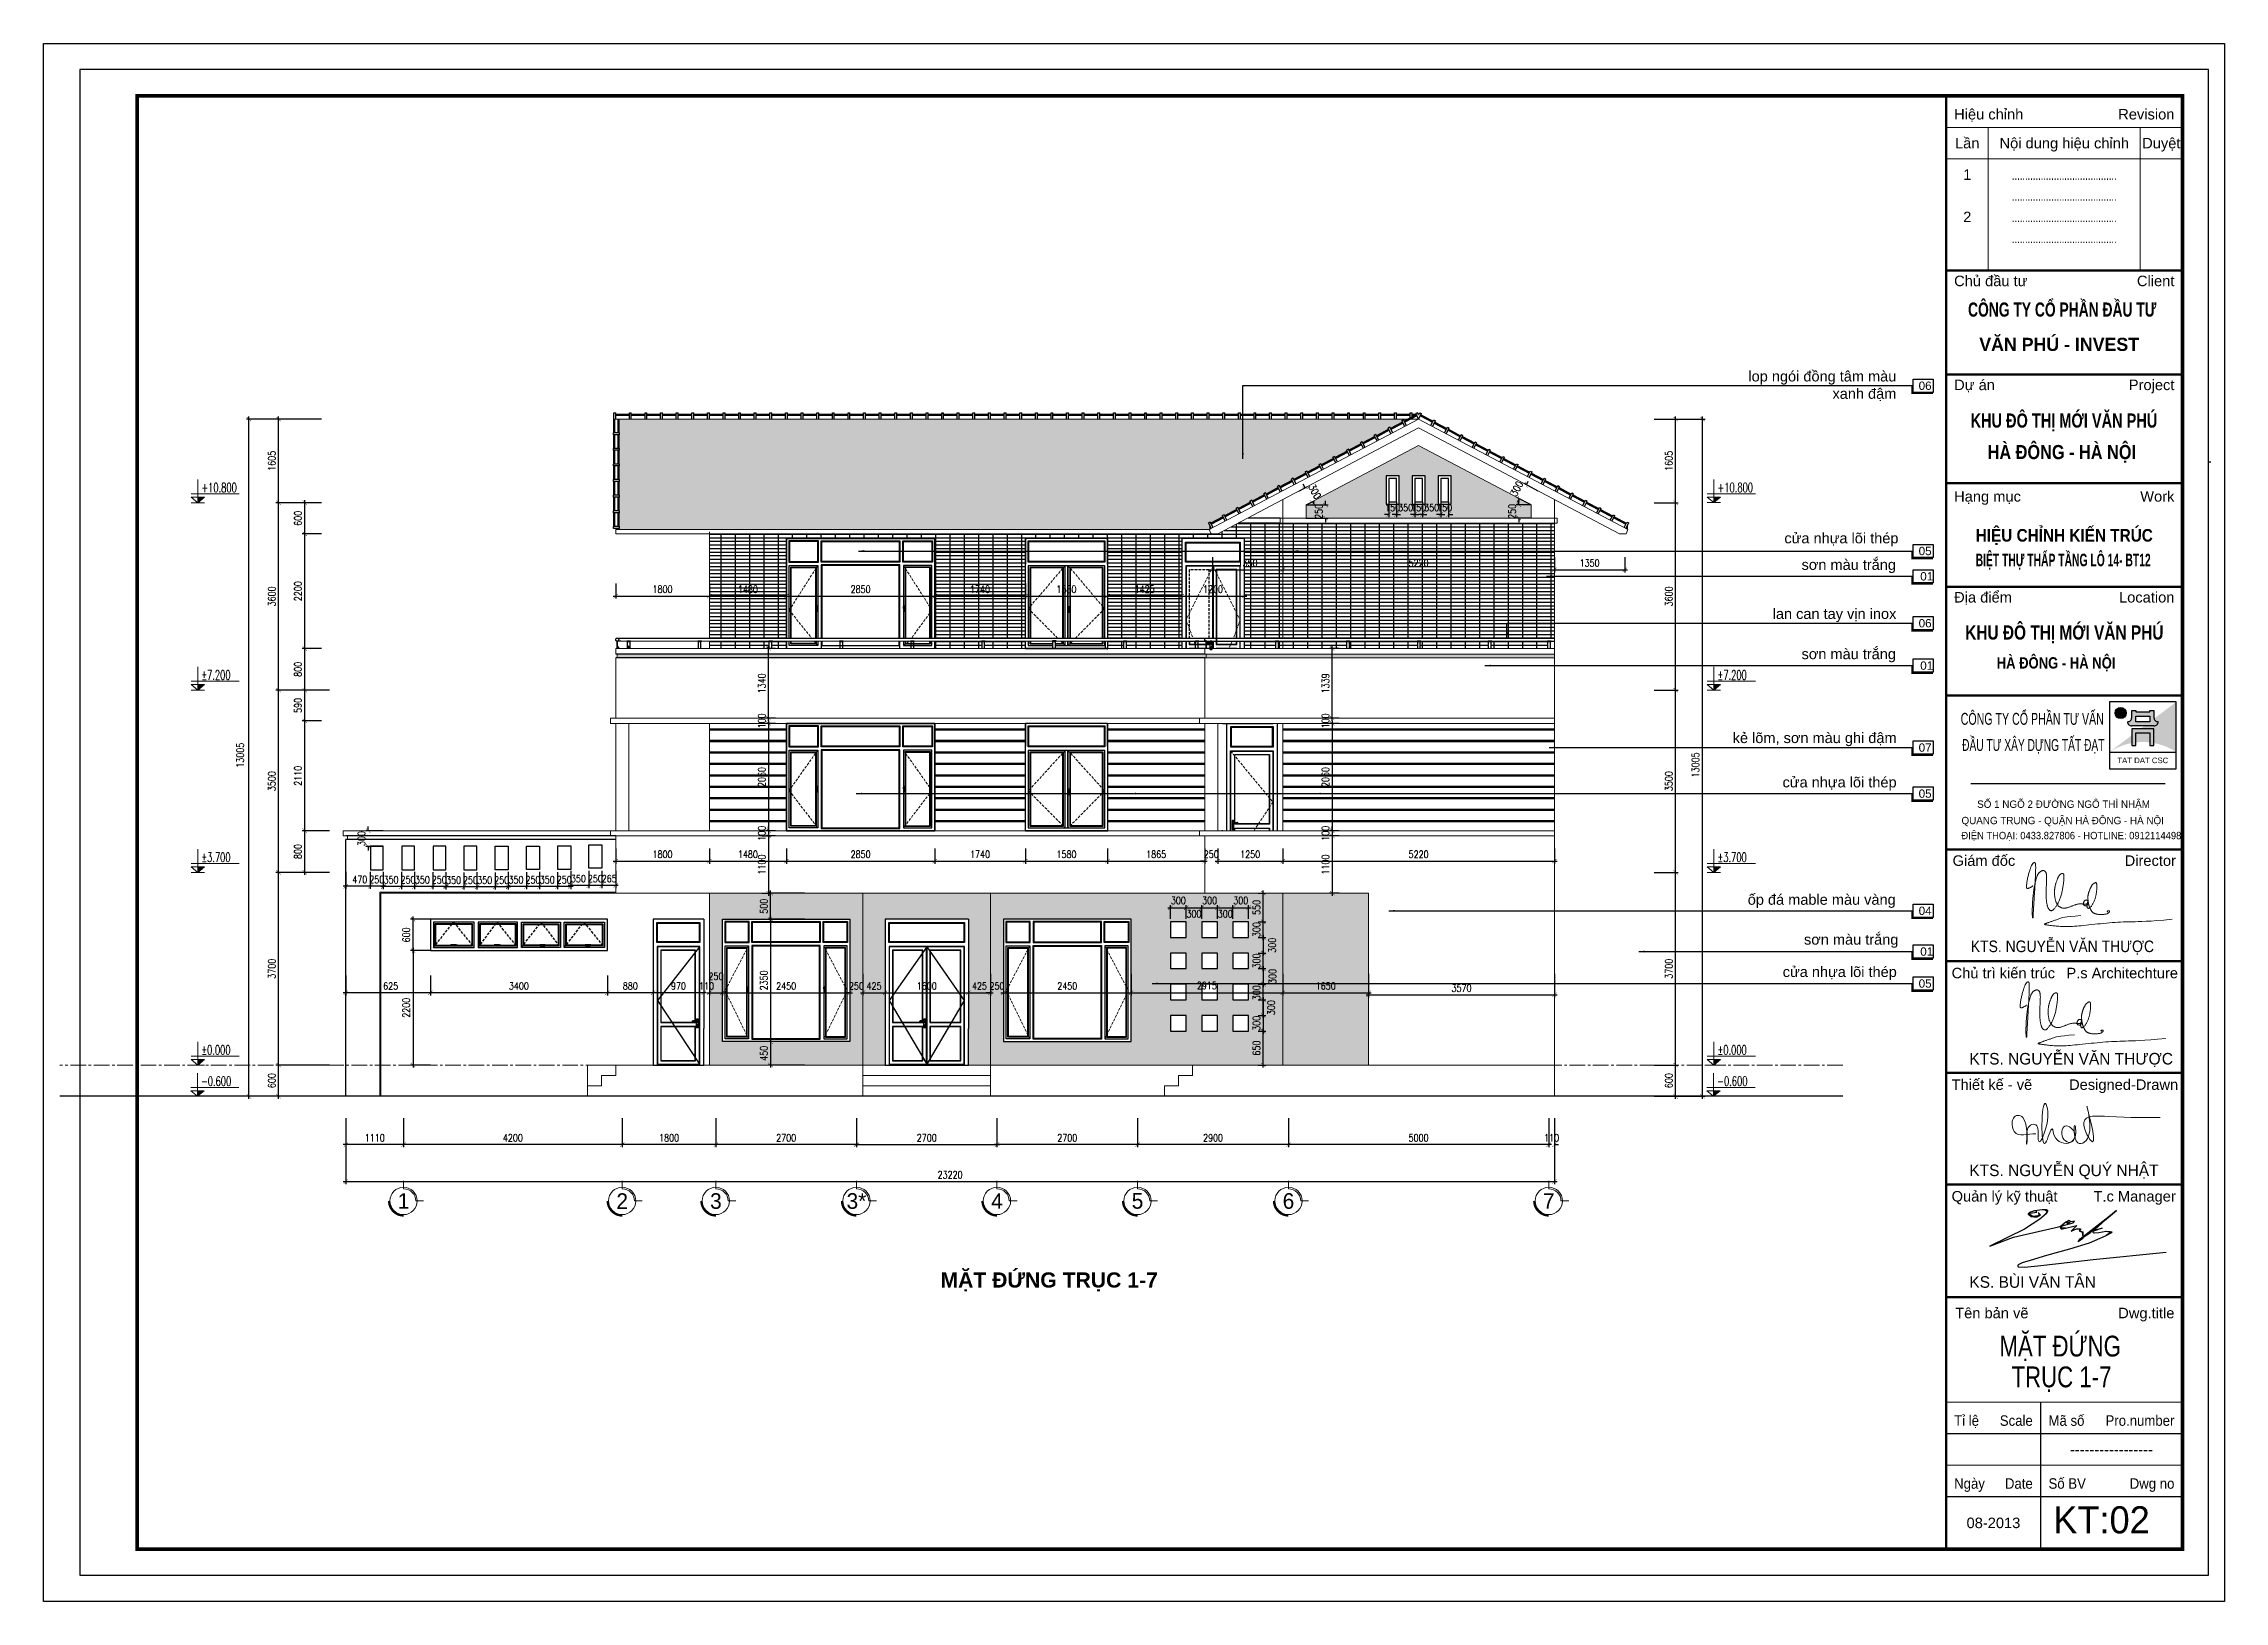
# Model space of a CAD drawing. Header units: millimetres. Extents: x -34806 to 662668, y 63228 to 99452.
# Drawn here: x 271211 to 313107, y 66792 to 96708 of the extents above; entities that cross this region are included whole.
import ezdxf
from ezdxf.enums import TextEntityAlignment as Align

# ---------------------------------------------------------------- set-up
doc = ezdxf.new("R2010")
doc.units = ezdxf.units.MM
doc.header["$LTSCALE"] = 200
doc.header["$MEASUREMENT"] = 0
doc.header["$PDMODE"] = 3
doc.header["$PDSIZE"] = 50
doc.linetypes.add('CENTER2', pattern=[1.125, 0.75, -0.125, 0.125, -0.125])
doc.linetypes.add('HIDDEN', pattern=[0.375, 0.25, -0.125])
doc.layers.get('0').update_dxf_attribs({"color": 95, "linetype": 'CONTINUOUS'})
doc.layers.get('DEFPOINTS').update_dxf_attribs({"linetype": 'CONTINUOUS'})
for name, color, linetype, lineweight in [('3', 7, 'CONTINUOUS', 30), ('hacth', 251, 'CONTINUOUS', 13), ('hatch', 251, 'CONTINUOUS', 5), ('Interior - Furniture _Pen_No__16', 124, 'CONTINUOUS', 20), ('kt', 136, 'CONTINUOUS', 25), ('nep', 4, 'CONTINUOUS', 30), ('thay', 7, 'CONTINUOUS', 18), ('tim', 254, 'CENTER2', 9), ('VU', 8, 'HIDDEN', 13)]:
    doc.layers.add(name, color=color, linetype=linetype, lineweight=lineweight)
for name, color, linetype in [('8', 1, 'CONTINUOUS'), ('COT', 2, 'CONTINUOUS'), ('DIM', 1, 'CONTINUOUS'), ('KHUNGTEN', 7, 'CONTINUOUS'), ('Manh', 8, 'CONTINUOUS'), ('Net_Manh', 155, 'CONTINUOUS'), ('Net_Thay', 7, 'CONTINUOUS'), ('NOITHAT', 32, 'CONTINUOUS'), ('TEXT', 7, 'CONTINUOUS'), ('TEXT2', 6, 'CONTINUOUS'), ('TH', 4, 'CONTINUOUS'), ('TPTA-Funiture', 27, 'CONTINUOUS'), ('TPTA-Hatch', 250, 'CONTINUOUS'), ('TPTA-Text', 253, 'CONTINUOUS'), ('TPTA-Virtural', 253, 'CONTINUOUS'), ('TUONG', 2, 'CONTINUOUS'), ('wood', 254, 'CONTINUOUS')]:
    doc.layers.add(name, color=color, linetype=linetype)
doc.styles.add('.VnArial', font='VNARIAL.ttf')
doc.styles.add('Aria H B iso', font='VHARIALB.ttf')
doc.styles.add('Aria H iso', font='VHARIAL.ttf')
doc.styles.add('Arial iso', font='VNARIAL.ttf')
doc.styles.add('Arial N  iso', font='VNARIALN.ttf')
doc.styles.add('dam', font='VHAVANB.ttf', dxfattribs={"width": 0.9, "height": 450})
doc.styles.add('NHO', font='VNCC-RMS.SHX', dxfattribs={"width": 0.8})
doc.styles.add('RomanS', font='romans.shx', dxfattribs={"width": 0.8})
doc.styles.add('Scale', font='vnsimli.shx', dxfattribs={"width": 0.65, "bigfont": 'bigfont.shx'})
doc.styles.add('STYLE2', font='VHHELS.ttf')
doc.styles.add('TEXT1', font='VHARIAL.ttf', dxfattribs={"width": 0.85, "height": 200})
doc.styles.add('VNCC-COM', font='VHAVAN.ttf', dxfattribs={"width": 0.8})
doc.styles.add('VNCC-SIM', font='VHAVAN.ttf', dxfattribs={"width": 0.85})
doc.dimstyles.new('D1', dxfattribs={"dimtxt": 140, "dimasz": 80, "dimexe": 50, "dimexo": 0, "dimgap": 60, "dimtad": 1, "dimdec": 0, "dimzin": 0, "dimdsep": 46, "dimtxsty": 'RomanS', "dimblk1": 'ARCHTICK', "dimblk2": 'ARCHTICK', "dimsah": 1, "dimcen": 100, "dimdle": 50, "dimclrt": 7, "dimadec": 0, "dimazin": 0, "dimtfac": 0.005, "dimtdec": 0, "dimtix": 1, "dimtofl": 0, "dimtmove": 2, "dimatfit": 3, "dimldrblk": 'ARCHTICK', "dimfxl": 1, "dimtvp": 0.8, "dimtolj": 1, "dimtzin": 0, "dimarcsym": 0})
doc.dimstyles.new('DIM-A3', dxfattribs={"dimscale": 0, "dimtxt": 160, "dimasz": 110, "dimexe": 110, "dimexo": 0, "dimgap": 110, "dimtad": 1, "dimdec": 0, "dimdsep": 46, "dimtxsty": 'RomanS', "dimblk1": 'ARCHTICK', "dimblk2": 'ARCHTICK', "dimsah": 1, "dimcen": 0.09, "dimdle": 110, "dimclrd": 256, "dimclre": 256, "dimclrt": 14, "dimadec": 0, "dimazin": 0, "dimtfac": 1, "dimtdec": 0, "dimtix": 1, "dimtmove": 2, "dimatfit": 3, "dimfxl": 110, "dimtolj": 1, "dimarcsym": 0})
pattern_1 = [(0, (1735401.293, -90843.54), (0, 68.75), []), (90, (1735401.3, -90843.54), (-275, 2e-14), [])]

msp = doc.modelspace()

# ---------------------------------------------------------------- texts
at = {"layer": 'KHUNGTEN', "color": 7, "style": 'Aria H B iso'}
msp.add_text('mÆt ®øng trôc 1-7', height=291.05, dxfattribs=at).set_placement((290529, 72818.7), align=Align.CENTER)
at = {"layer": 'TEXT', "linetype": 'Continuous', "style": 'dam'}
for s, p in [('1', (278127.1, 74480.7)), ('2', (282327.1, 74480.7)), ('3', (284127.1, 74480.7)), ('3*', (286827.1, 74480.7)), ('4', (289527.1, 74480.7)), ('5', (292227.1, 74480.7)), ('6', (295127.1, 74480.7)), ('7', (300127.1, 74480.7))]:
    msp.add_text(s, height=300, dxfattribs=at).set_placement(p, align=Align.MIDDLE)
at = {"layer": 'TEXT', "style": 'VNCC-COM', "width": 0.8}
for s, p in [('mÆt ®øng', (308785.3, 71494.5)), ('trôc 1-7', (309016, 70903.4))]:
    msp.add_text(s, height=399.24, dxfattribs=at).set_placement(p)
at = {"layer": 'TEXT', "style": 'STYLE2'}
msp.add_text('kt:02', height=519.92, dxfattribs=at).set_placement((309819.3, 68097.8))
at = {"layer": 'TEXT', "char_height": 200, "width": 3262.791, "attachment_point": 3, "style": 'Arial iso'}
for s, insert in [('lop ngãi ®ång t©m mµu xanh ®Ëm ', (306805, 90419.8)), ('cöa nhùa lâi thÐp ', (306845.6, 87310.8)), ('s¬n mµu tr¾ng', (306797.4, 86801.2)), ('lan can tay vÞn inox', (306805, 85859.2)), ('s¬n mµu tr¾ng', (306797.3, 85086.6)), ('kÎ lâm, s¬n mµu ghi ®Ëm', (306810.1, 83475.2)), ('cöa nhùa lâi thÐp', (306810.1, 82623.7)), ('èp ®¸ mable mµu vµng', (306792.6, 80369.9)), ('s¬n mµu tr¾ng', (306844.7, 79603.4)), ('cöa nhùa lâi thÐp', (306813.8, 78982.1))]:
    msp.add_mtext(s, dxfattribs=dict(at, insert=insert))

# ---------------------------------------------------------------- blocks, each defined once
blk = doc.blocks.new('_ArchTick')
at = {"layer": 'DIM', "color": 150}
blk.add_lwpolyline([(0.5, 0.5, 0.133, 0, 0), (0, 0, 0, 0.133, 0), (-0.5, -0.5, 0.133, 0.133, 0)], format="xyseb", dxfattribs=at)
blk = doc.blocks.new('*D177')
at = {"layer": 'DEFPOINTS', "color": 0}
for p in [(277017, 76073), (300237, 76073), (300237, 74854)]:
    blk.add_point(p, dxfattribs=at)
at = {"layer": 'DIM', "color": 0, "lineweight": -2}
for p, q in [((277017, 76073), (277017, 74804)), ((300237, 76073), (300237, 74804)), ((276967, 74854), (300287, 74854))]:
    blk.add_line(p, q, dxfattribs=at)
at = {"layer": 'DIM', "color": 0, "lineweight": -2, "xscale": 80, "yscale": 80, "zscale": 80, "rotation": 180}
blk.add_blockref('_ArchTick', (277017, 74854), dxfattribs=at)
at = {"layer": 'DIM', "color": 0, "lineweight": -2, "xscale": 80, "yscale": 80, "zscale": 80}
blk.add_blockref('_ArchTick', (300237, 74854), dxfattribs=at)
at = {"layer": 'DIM', "color": 7, "insert": (288627, 74984), "char_height": 140, "attachment_point": 5, "style": 'RomanS'}
blk.add_mtext('\\A1;23220', dxfattribs=at)
blk = doc.blocks.new('*D178')
at = {"layer": 'DEFPOINTS', "color": 0}
for p in [(300127, 76073), (300237, 76073), (300127, 75563)]:
    blk.add_point(p, dxfattribs=at)
at = {"layer": 'DIM', "color": 0, "lineweight": -2}
for p, q in [((300127, 76073), (300127, 75513)), ((300237, 76073), (300237, 75513)), ((300127, 75563), (300047, 75563)), ((300237, 75563), (300317, 75563))]:
    blk.add_line(p, q, dxfattribs=at)
at = {"layer": 'DIM', "color": 0, "lineweight": -2, "xscale": 80, "yscale": 80, "zscale": 80}
blk.add_blockref('_ArchTick', (300127, 75563), dxfattribs=at)
at = {"layer": 'DIM', "color": 0, "lineweight": -2, "xscale": 80, "yscale": 80, "zscale": 80, "rotation": 180}
blk.add_blockref('_ArchTick', (300237, 75563), dxfattribs=at)
at = {"layer": 'DIM', "color": 7, "insert": (300182, 75693), "char_height": 140, "attachment_point": 5, "style": 'RomanS'}
blk.add_mtext('\\A1;110', dxfattribs=at)
blk = doc.blocks.new('*D179')
at = {"layer": 'DEFPOINTS', "color": 0}
for p in [(295127, 76073), (300127, 76073), (295127, 75563)]:
    blk.add_point(p, dxfattribs=at)
at = {"layer": 'DIM', "color": 0, "lineweight": -2}
for p, q in [((295127, 76073), (295127, 75513)), ((300127, 76073), (300127, 75513)), ((300177, 75563), (295077, 75563))]:
    blk.add_line(p, q, dxfattribs=at)
at = {"layer": 'DIM', "color": 0, "lineweight": -2, "xscale": 80, "yscale": 80, "zscale": 80, "rotation": 180}
blk.add_blockref('_ArchTick', (295127, 75563), dxfattribs=at)
at = {"layer": 'DIM', "color": 0, "lineweight": -2, "xscale": 80, "yscale": 80, "zscale": 80}
blk.add_blockref('_ArchTick', (300127, 75563), dxfattribs=at)
at = {"layer": 'DIM', "color": 7, "insert": (297627, 75693), "char_height": 140, "attachment_point": 5, "style": 'RomanS'}
blk.add_mtext('\\A1;5000', dxfattribs=at)
blk = doc.blocks.new('*D180')
at = {"layer": 'DEFPOINTS', "color": 0}
for p in [(292227, 76073), (295127, 76073), (292227, 75563)]:
    blk.add_point(p, dxfattribs=at)
at = {"layer": 'DIM', "color": 0, "lineweight": -2}
for p, q in [((292227, 76073), (292227, 75513)), ((295127, 76073), (295127, 75513)), ((295177, 75563), (292177, 75563))]:
    blk.add_line(p, q, dxfattribs=at)
at = {"layer": 'DIM', "color": 0, "lineweight": -2, "xscale": 80, "yscale": 80, "zscale": 80, "rotation": 180}
blk.add_blockref('_ArchTick', (292227, 75563), dxfattribs=at)
at = {"layer": 'DIM', "color": 0, "lineweight": -2, "xscale": 80, "yscale": 80, "zscale": 80}
blk.add_blockref('_ArchTick', (295127, 75563), dxfattribs=at)
at = {"layer": 'DIM', "color": 7, "insert": (293677, 75693), "char_height": 140, "attachment_point": 5, "style": 'RomanS'}
blk.add_mtext('\\A1;2900', dxfattribs=at)
blk = doc.blocks.new('*D181')
at = {"layer": 'DEFPOINTS', "color": 0}
for p in [(289527, 76073), (292227, 76073), (289527, 75563)]:
    blk.add_point(p, dxfattribs=at)
at = {"layer": 'DIM', "color": 0, "lineweight": -2}
for p, q in [((289527, 76073), (289527, 75513)), ((292227, 76073), (292227, 75513)), ((292277, 75563), (289477, 75563))]:
    blk.add_line(p, q, dxfattribs=at)
at = {"layer": 'DIM', "color": 0, "lineweight": -2, "xscale": 80, "yscale": 80, "zscale": 80, "rotation": 180}
blk.add_blockref('_ArchTick', (289527, 75563), dxfattribs=at)
at = {"layer": 'DIM', "color": 0, "lineweight": -2, "xscale": 80, "yscale": 80, "zscale": 80}
blk.add_blockref('_ArchTick', (292227, 75563), dxfattribs=at)
at = {"layer": 'DIM', "color": 7, "insert": (290877, 75693), "char_height": 140, "attachment_point": 5, "style": 'RomanS'}
blk.add_mtext('\\A1;2700', dxfattribs=at)
blk = doc.blocks.new('*D182')
at = {"layer": 'DEFPOINTS', "color": 0}
for p in [(282327, 76073), (284127, 76073), (282327, 75563)]:
    blk.add_point(p, dxfattribs=at)
at = {"layer": 'DIM', "color": 0, "lineweight": -2}
for p, q in [((282327, 76073), (282327, 75513)), ((284127, 76073), (284127, 75513)), ((284177, 75563), (282277, 75563))]:
    blk.add_line(p, q, dxfattribs=at)
at = {"layer": 'DIM', "color": 0, "lineweight": -2, "xscale": 80, "yscale": 80, "zscale": 80, "rotation": 180}
blk.add_blockref('_ArchTick', (282327, 75563), dxfattribs=at)
at = {"layer": 'DIM', "color": 0, "lineweight": -2, "xscale": 80, "yscale": 80, "zscale": 80}
blk.add_blockref('_ArchTick', (284127, 75563), dxfattribs=at)
at = {"layer": 'DIM', "color": 7, "insert": (283227, 75693), "char_height": 140, "attachment_point": 5, "style": 'RomanS'}
blk.add_mtext('\\A1;1800', dxfattribs=at)
blk = doc.blocks.new('*D183')
at = {"layer": 'DEFPOINTS', "color": 0}
for p in [(278127, 76073), (282327, 76073), (278127, 75563)]:
    blk.add_point(p, dxfattribs=at)
at = {"layer": 'DIM', "color": 0, "lineweight": -2}
for p, q in [((278127, 76073), (278127, 75513)), ((282327, 76073), (282327, 75513)), ((282377, 75563), (278077, 75563))]:
    blk.add_line(p, q, dxfattribs=at)
at = {"layer": 'DIM', "color": 0, "lineweight": -2, "xscale": 80, "yscale": 80, "zscale": 80, "rotation": 180}
blk.add_blockref('_ArchTick', (278127, 75563), dxfattribs=at)
at = {"layer": 'DIM', "color": 0, "lineweight": -2, "xscale": 80, "yscale": 80, "zscale": 80}
blk.add_blockref('_ArchTick', (282327, 75563), dxfattribs=at)
at = {"layer": 'DIM', "color": 7, "insert": (280227, 75693), "char_height": 140, "attachment_point": 5, "style": 'RomanS'}
blk.add_mtext('\\A1;4200', dxfattribs=at)
blk = doc.blocks.new('*D184')
at = {"layer": 'DEFPOINTS', "color": 0}
for p in [(277017, 76073), (278127, 76073), (277017, 75563)]:
    blk.add_point(p, dxfattribs=at)
at = {"layer": 'DIM', "color": 0, "lineweight": -2}
for p, q in [((277017, 76073), (277017, 75513)), ((278127, 76073), (278127, 75513)), ((278177, 75563), (276967, 75563))]:
    blk.add_line(p, q, dxfattribs=at)
at = {"layer": 'DIM', "color": 0, "lineweight": -2, "xscale": 80, "yscale": 80, "zscale": 80, "rotation": 180}
blk.add_blockref('_ArchTick', (277017, 75563), dxfattribs=at)
at = {"layer": 'DIM', "color": 0, "lineweight": -2, "xscale": 80, "yscale": 80, "zscale": 80}
blk.add_blockref('_ArchTick', (278127, 75563), dxfattribs=at)
at = {"layer": 'DIM', "color": 7, "insert": (277572, 75693), "char_height": 140, "attachment_point": 5, "style": 'RomanS'}
blk.add_mtext('\\A1;1110', dxfattribs=at)
blk = doc.blocks.new('tr')
at = {"layer": 'thay', "ltscale": 600}
for p, q in [((0, -200), (0, 0)), ((313, -513), (513, -513))]:
    blk.add_line(p, q, dxfattribs=at)
at = {"layer": 'thay', "color": 150, "ltscale": 600, "const_width": 50}
blk.add_lwpolyline([(-375, -513, 0.414214), (0, -888, 0.414214)], format="xyb", dxfattribs=at)
at = {"layer": 'thay', "ltscale": 600}
blk.add_circle((0, -513), 350, dxfattribs=at)
blk.add_arc((0, -513), 313, 0, 90, dxfattribs=at)
blk = doc.blocks.new('*D185')
at = {"layer": 'DEFPOINTS', "color": 0}
for p in [(286827, 76073), (289527, 76073), (289527, 75563)]:
    blk.add_point(p, dxfattribs=at)
at = {"layer": 'DIM', "color": 0, "lineweight": -2}
for p, q in [((286827, 76073), (286827, 75513)), ((289527, 76073), (289527, 75513)), ((286777, 75563), (289577, 75563))]:
    blk.add_line(p, q, dxfattribs=at)
at = {"layer": 'DIM', "color": 0, "lineweight": -2, "xscale": 80, "yscale": 80, "zscale": 80, "rotation": 180}
blk.add_blockref('_ArchTick', (286827, 75563), dxfattribs=at)
at = {"layer": 'DIM', "color": 0, "lineweight": -2, "xscale": 80, "yscale": 80, "zscale": 80}
blk.add_blockref('_ArchTick', (289527, 75563), dxfattribs=at)
at = {"layer": 'DIM', "color": 7, "insert": (288177, 75693), "char_height": 140, "attachment_point": 5, "style": 'RomanS'}
blk.add_mtext('\\A1;2700', dxfattribs=at)
blk = doc.blocks.new('*D186')
at = {"layer": 'DEFPOINTS', "color": 0}
for p in [(284127, 76073), (286827, 76073), (284127, 75563)]:
    blk.add_point(p, dxfattribs=at)
at = {"layer": 'DIM', "color": 0, "lineweight": -2}
for p, q in [((284127, 76073), (284127, 75513)), ((286827, 76073), (286827, 75513)), ((286877, 75563), (284077, 75563))]:
    blk.add_line(p, q, dxfattribs=at)
at = {"layer": 'DIM', "color": 0, "lineweight": -2, "xscale": 80, "yscale": 80, "zscale": 80, "rotation": 180}
blk.add_blockref('_ArchTick', (284127, 75563), dxfattribs=at)
at = {"layer": 'DIM', "color": 0, "lineweight": -2, "xscale": 80, "yscale": 80, "zscale": 80}
blk.add_blockref('_ArchTick', (286827, 75563), dxfattribs=at)
at = {"layer": 'DIM', "color": 7, "insert": (285477, 75693), "char_height": 140, "attachment_point": 5, "style": 'RomanS'}
blk.add_mtext('\\A1;2700', dxfattribs=at)
blk = doc.blocks.new('*D320')
at = {"layer": 'DEFPOINTS', "color": 0}
for p in [(275156, 89498), (276552, 89498), (276703, 76492)]:
    blk.add_point(p, dxfattribs=at)
at = {"layer": 'DIM', "color": 0, "lineweight": -2}
for p, q in [((276552, 89498), (275106, 89498)), ((275156, 76442), (275156, 89548)), ((276703, 76492), (275106, 76492))]:
    blk.add_line(p, q, dxfattribs=at)
at = {"layer": 'DIM', "color": 0, "lineweight": -2, "xscale": 80, "yscale": 80, "zscale": 80}
for p, rotation in [((275156, 89498), 90), ((275156, 76492), 270)]:
    blk.add_blockref('_ArchTick', p, dxfattribs=dict(at, rotation=rotation))
at = {"layer": 'DIM', "color": 7, "insert": (274989, 83042), "char_height": 140, "attachment_point": 5, "rotation": 90, "style": 'RomanS'}
blk.add_mtext('\\A1;13005', dxfattribs=at)
blk = doc.blocks.new('*D321')
at = {"layer": 'DEFPOINTS', "color": 0}
for p in [(275725, 77092), (276552, 77092), (276552, 76492)]:
    blk.add_point(p, dxfattribs=at)
at = {"layer": 'DIM', "color": 0, "lineweight": -2}
for p, q in [((276552, 77092), (275675, 77092)), ((275725, 76442), (275725, 77142)), ((276552, 76492), (275675, 76492))]:
    blk.add_line(p, q, dxfattribs=at)
at = {"layer": 'DIM', "color": 0, "lineweight": -2, "xscale": 80, "yscale": 80, "zscale": 80}
for p, rotation in [((275725, 77092), 90), ((275725, 76492), 270)]:
    blk.add_blockref('_ArchTick', p, dxfattribs=dict(at, rotation=rotation))
at = {"layer": 'DIM', "color": 7, "insert": (275595, 76792), "char_height": 140, "attachment_point": 5, "rotation": 90, "style": 'RomanS'}
blk.add_mtext('\\A1;600', dxfattribs=at)
blk = doc.blocks.new('*D322')
at = {"layer": 'DEFPOINTS', "color": 0}
for p in [(275725, 80792), (276703, 80792), (276703, 77092)]:
    blk.add_point(p, dxfattribs=at)
at = {"layer": 'DIM', "color": 0, "lineweight": -2}
for p, q in [((276703, 80792), (275675, 80792)), ((275725, 77042), (275725, 80842)), ((276703, 77092), (275675, 77092))]:
    blk.add_line(p, q, dxfattribs=at)
at = {"layer": 'DIM', "color": 0, "lineweight": -2, "xscale": 80, "yscale": 80, "zscale": 80}
for p, rotation in [((275725, 80792), 90), ((275725, 77092), 270)]:
    blk.add_blockref('_ArchTick', p, dxfattribs=dict(at, rotation=rotation))
at = {"layer": 'DIM', "color": 7, "insert": (275595, 78942), "char_height": 140, "attachment_point": 5, "rotation": 90, "style": 'RomanS'}
blk.add_mtext('\\A1;3700', dxfattribs=at)
blk = doc.blocks.new('*D323')
at = {"layer": 'DEFPOINTS', "color": 0}
for p in [(275725, 84292), (276703, 84292), (276703, 80792)]:
    blk.add_point(p, dxfattribs=at)
at = {"layer": 'DIM', "color": 0, "lineweight": -2}
for p, q in [((276703, 84292), (275675, 84292)), ((275725, 80742), (275725, 84342)), ((276703, 80792), (275675, 80792))]:
    blk.add_line(p, q, dxfattribs=at)
at = {"layer": 'DIM', "color": 0, "lineweight": -2, "xscale": 80, "yscale": 80, "zscale": 80}
for p, rotation in [((275725, 84292), 90), ((275725, 80792), 270)]:
    blk.add_blockref('_ArchTick', p, dxfattribs=dict(at, rotation=rotation))
at = {"layer": 'DIM', "color": 7, "insert": (275595, 82542), "char_height": 140, "attachment_point": 5, "rotation": 90, "style": 'RomanS'}
blk.add_mtext('\\A1;3500', dxfattribs=at)
blk = doc.blocks.new('*D324')
at = {"layer": 'DEFPOINTS', "color": 0}
for p in [(275725, 87892), (276552, 87892), (276703, 84292)]:
    blk.add_point(p, dxfattribs=at)
at = {"layer": 'DIM', "color": 0, "lineweight": -2}
for p, q in [((276552, 87892), (275675, 87892)), ((275725, 84242), (275725, 87942)), ((276703, 84292), (275675, 84292))]:
    blk.add_line(p, q, dxfattribs=at)
at = {"layer": 'DIM', "color": 0, "lineweight": -2, "xscale": 80, "yscale": 80, "zscale": 80}
for p, rotation in [((275725, 87892), 90), ((275725, 84292), 270)]:
    blk.add_blockref('_ArchTick', p, dxfattribs=dict(at, rotation=rotation))
at = {"layer": 'DIM', "color": 7, "insert": (275595, 86092), "char_height": 140, "attachment_point": 5, "rotation": 90, "style": 'RomanS'}
blk.add_mtext('\\A1;3600', dxfattribs=at)
blk = doc.blocks.new('*D325')
at = {"layer": 'DEFPOINTS', "color": 0}
for p in [(275725, 89498), (276552, 89498), (276552, 87892)]:
    blk.add_point(p, dxfattribs=at)
at = {"layer": 'DIM', "color": 0, "lineweight": -2}
for p, q in [((276552, 89498), (275675, 89498)), ((275725, 87842), (275725, 89548)), ((276552, 87892), (275675, 87892))]:
    blk.add_line(p, q, dxfattribs=at)
at = {"layer": 'DIM', "color": 0, "lineweight": -2, "xscale": 80, "yscale": 80, "zscale": 80}
for p, rotation in [((275725, 89498), 90), ((275725, 87892), 270)]:
    blk.add_blockref('_ArchTick', p, dxfattribs=dict(at, rotation=rotation))
at = {"layer": 'DIM', "color": 7, "insert": (275595, 88695), "char_height": 140, "attachment_point": 5, "rotation": 90, "style": 'RomanS'}
blk.add_mtext('\\A1;1605', dxfattribs=at)
blk = doc.blocks.new('*D326')
at = {"layer": 'DEFPOINTS', "color": 0}
for p in [(276228, 81592), (276703, 81592), (276703, 80792)]:
    blk.add_point(p, dxfattribs=at)
at = {"layer": 'DIM', "color": 0, "lineweight": -2}
for p, q in [((276703, 81592), (276178, 81592)), ((276228, 80742), (276228, 81642)), ((276703, 80792), (276178, 80792))]:
    blk.add_line(p, q, dxfattribs=at)
at = {"layer": 'DIM', "color": 0, "lineweight": -2, "xscale": 80, "yscale": 80, "zscale": 80}
for p, rotation in [((276228, 81592), 90), ((276228, 80792), 270)]:
    blk.add_blockref('_ArchTick', p, dxfattribs=dict(at, rotation=rotation))
at = {"layer": 'DIM', "color": 7, "insert": (276098, 81192), "char_height": 140, "attachment_point": 5, "rotation": 90, "style": 'RomanS'}
blk.add_mtext('\\A1;800', dxfattribs=at)
blk = doc.blocks.new('*D327')
at = {"layer": 'DEFPOINTS', "color": 0}
for p in [(276228, 83702), (276552, 83702), (276552, 81592)]:
    blk.add_point(p, dxfattribs=at)
at = {"layer": 'DIM', "color": 0, "lineweight": -2}
for p, q in [((276552, 83702), (276178, 83702)), ((276228, 81542), (276228, 83752)), ((276552, 81592), (276178, 81592))]:
    blk.add_line(p, q, dxfattribs=at)
at = {"layer": 'DIM', "color": 0, "lineweight": -2, "xscale": 80, "yscale": 80, "zscale": 80}
for p, rotation in [((276228, 83702), 90), ((276228, 81592), 270)]:
    blk.add_blockref('_ArchTick', p, dxfattribs=dict(at, rotation=rotation))
at = {"layer": 'DIM', "color": 7, "insert": (276098, 82647), "char_height": 140, "attachment_point": 5, "rotation": 90, "style": 'RomanS'}
blk.add_mtext('\\A1;2110', dxfattribs=at)
blk = doc.blocks.new('*D328')
at = {"layer": 'DEFPOINTS', "color": 0}
for p in [(276228, 84292), (276552, 84292), (276552, 83702)]:
    blk.add_point(p, dxfattribs=at)
at = {"layer": 'DIM', "color": 0, "lineweight": -2}
for p, q in [((276552, 84292), (276178, 84292)), ((276228, 83652), (276228, 84342)), ((276552, 83702), (276178, 83702))]:
    blk.add_line(p, q, dxfattribs=at)
at = {"layer": 'DIM', "color": 0, "lineweight": -2, "xscale": 80, "yscale": 80, "zscale": 80}
for p, rotation in [((276228, 84292), 90), ((276228, 83702), 270)]:
    blk.add_blockref('_ArchTick', p, dxfattribs=dict(at, rotation=rotation))
at = {"layer": 'DIM', "color": 7, "insert": (276098, 83997), "char_height": 140, "attachment_point": 5, "rotation": 90, "style": 'RomanS'}
blk.add_mtext('\\A1;590', dxfattribs=at)
blk = doc.blocks.new('*D329')
at = {"layer": 'DEFPOINTS', "color": 0}
for p in [(276228, 85092), (276552, 85092), (276552, 84292)]:
    blk.add_point(p, dxfattribs=at)
at = {"layer": 'DIM', "color": 0, "lineweight": -2}
for p, q in [((276552, 85092), (276178, 85092)), ((276228, 84242), (276228, 85142)), ((276552, 84292), (276178, 84292))]:
    blk.add_line(p, q, dxfattribs=at)
at = {"layer": 'DIM', "color": 0, "lineweight": -2, "xscale": 80, "yscale": 80, "zscale": 80}
for p, rotation in [((276228, 85092), 90), ((276228, 84292), 270)]:
    blk.add_blockref('_ArchTick', p, dxfattribs=dict(at, rotation=rotation))
at = {"layer": 'DIM', "color": 7, "insert": (276098, 84692), "char_height": 140, "attachment_point": 5, "rotation": 90, "style": 'RomanS'}
blk.add_mtext('\\A1;800', dxfattribs=at)
blk = doc.blocks.new('*D330')
at = {"layer": 'DEFPOINTS', "color": 0}
for p in [(276228, 87292), (276552, 87292), (276552, 85092)]:
    blk.add_point(p, dxfattribs=at)
at = {"layer": 'DIM', "color": 0, "lineweight": -2}
for p, q in [((276552, 87292), (276178, 87292)), ((276228, 85042), (276228, 87342)), ((276552, 85092), (276178, 85092))]:
    blk.add_line(p, q, dxfattribs=at)
at = {"layer": 'DIM', "color": 0, "lineweight": -2, "xscale": 80, "yscale": 80, "zscale": 80}
for p, rotation in [((276228, 87292), 90), ((276228, 85092), 270)]:
    blk.add_blockref('_ArchTick', p, dxfattribs=dict(at, rotation=rotation))
at = {"layer": 'DIM', "color": 7, "insert": (276098, 86192), "char_height": 140, "attachment_point": 5, "rotation": 90, "style": 'RomanS'}
blk.add_mtext('\\A1;2200', dxfattribs=at)
blk = doc.blocks.new('cao do')
at = {"layer": 'thay'}
for p, q in [((0, 445), (0, 0)), ((798, 170), (-128, 170)), ((0, 0), (-128, 106)), ((128, 106), (-128, 106)), ((0, 0), (128, 106))]:
    blk.add_line(p, q, dxfattribs=at)
at = {"layer": 'thay', "ltscale": 600}
blk.add_line((128, 0), (-128, 0), dxfattribs=at)
at = {"layer": 'thay', "color": 150, "ltscale": 600}
blk.add_solid([(0, 0), (0, 106), (128, 106)], dxfattribs=at)
at = {"layer": 'TEXT', "style": 'Arial N  iso'}
blk.add_attdef('%%P0.000', text='', height=200, dxfattribs=at).set_placement((70, 290), align=Align.MIDDLE_LEFT)
blk = doc.blocks.new('*D331')
at = {"layer": 'DEFPOINTS', "color": 0}
for p in [(276228, 87892), (276552, 87892), (276552, 87292)]:
    blk.add_point(p, dxfattribs=at)
at = {"layer": 'DIM', "color": 0, "lineweight": -2}
for p, q in [((276552, 87892), (276178, 87892)), ((276228, 87242), (276228, 87942)), ((276552, 87292), (276178, 87292))]:
    blk.add_line(p, q, dxfattribs=at)
at = {"layer": 'DIM', "color": 0, "lineweight": -2, "xscale": 80, "yscale": 80, "zscale": 80}
for p, rotation in [((276228, 87892), 90), ((276228, 87292), 270)]:
    blk.add_blockref('_ArchTick', p, dxfattribs=dict(at, rotation=rotation))
at = {"layer": 'DIM', "color": 7, "insert": (276098, 87592), "char_height": 140, "attachment_point": 5, "rotation": 90, "style": 'RomanS'}
blk.add_mtext('\\A1;600', dxfattribs=at)
blk = doc.blocks.new('*D332')
at = {"layer": 'DEFPOINTS', "color": 0}
for p in [(282202, 81250), (284002, 81250), (284002, 81009)]:
    blk.add_point(p, dxfattribs=at)
at = {"layer": 'DIM', "color": 0, "lineweight": -2}
for p, q in [((282152, 81009), (284052, 81009)), ((282202, 81250), (282202, 80959)), ((284002, 81250), (284002, 80959))]:
    blk.add_line(p, q, dxfattribs=at)
at = {"layer": 'DIM', "color": 0, "lineweight": -2, "xscale": 80, "yscale": 80, "zscale": 80, "rotation": 180}
blk.add_blockref('_ArchTick', (282202, 81009), dxfattribs=at)
at = {"layer": 'DIM', "color": 0, "lineweight": -2, "xscale": 80, "yscale": 80, "zscale": 80}
blk.add_blockref('_ArchTick', (284002, 81009), dxfattribs=at)
at = {"layer": 'DIM', "color": 7, "insert": (283102, 81139), "char_height": 140, "attachment_point": 5, "style": 'RomanS'}
blk.add_mtext('\\A1;1800', dxfattribs=at)
blk = doc.blocks.new('*D333')
at = {"layer": 'DEFPOINTS', "color": 0}
for p in [(284002, 81250), (285482, 81250), (285482, 81009)]:
    blk.add_point(p, dxfattribs=at)
at = {"layer": 'DIM', "color": 0, "lineweight": -2}
for p, q in [((283952, 81009), (285532, 81009)), ((284002, 81250), (284002, 80959)), ((285482, 81250), (285482, 80959))]:
    blk.add_line(p, q, dxfattribs=at)
at = {"layer": 'DIM', "color": 0, "lineweight": -2, "xscale": 80, "yscale": 80, "zscale": 80, "rotation": 180}
blk.add_blockref('_ArchTick', (284002, 81009), dxfattribs=at)
at = {"layer": 'DIM', "color": 0, "lineweight": -2, "xscale": 80, "yscale": 80, "zscale": 80}
blk.add_blockref('_ArchTick', (285482, 81009), dxfattribs=at)
at = {"layer": 'DIM', "color": 7, "insert": (284742, 81139), "char_height": 140, "attachment_point": 5, "style": 'RomanS'}
blk.add_mtext('\\A1;1480', dxfattribs=at)
blk = doc.blocks.new('*D334')
at = {"layer": 'DEFPOINTS', "color": 0}
for p in [(285482, 81250), (288332, 81250), (288332, 81009)]:
    blk.add_point(p, dxfattribs=at)
at = {"layer": 'DIM', "color": 0, "lineweight": -2}
for p, q in [((285432, 81009), (288382, 81009)), ((285482, 81250), (285482, 80959)), ((288332, 81250), (288332, 80959))]:
    blk.add_line(p, q, dxfattribs=at)
at = {"layer": 'DIM', "color": 0, "lineweight": -2, "xscale": 80, "yscale": 80, "zscale": 80, "rotation": 180}
blk.add_blockref('_ArchTick', (285482, 81009), dxfattribs=at)
at = {"layer": 'DIM', "color": 0, "lineweight": -2, "xscale": 80, "yscale": 80, "zscale": 80}
blk.add_blockref('_ArchTick', (288332, 81009), dxfattribs=at)
at = {"layer": 'DIM', "color": 7, "insert": (286907, 81139), "char_height": 140, "attachment_point": 5, "style": 'RomanS'}
blk.add_mtext('\\A1;2850', dxfattribs=at)
blk = doc.blocks.new('*D335')
at = {"layer": 'DEFPOINTS', "color": 0}
for p in [(288332, 81250), (290072, 81250), (290072, 81009)]:
    blk.add_point(p, dxfattribs=at)
at = {"layer": 'DIM', "color": 0, "lineweight": -2}
for p, q in [((288282, 81009), (290122, 81009)), ((288332, 81250), (288332, 80959)), ((290072, 81250), (290072, 80959))]:
    blk.add_line(p, q, dxfattribs=at)
at = {"layer": 'DIM', "color": 0, "lineweight": -2, "xscale": 80, "yscale": 80, "zscale": 80, "rotation": 180}
blk.add_blockref('_ArchTick', (288332, 81009), dxfattribs=at)
at = {"layer": 'DIM', "color": 0, "lineweight": -2, "xscale": 80, "yscale": 80, "zscale": 80}
blk.add_blockref('_ArchTick', (290072, 81009), dxfattribs=at)
at = {"layer": 'DIM', "color": 7, "insert": (289202, 81139), "char_height": 140, "attachment_point": 5, "style": 'RomanS'}
blk.add_mtext('\\A1;1740', dxfattribs=at)
blk = doc.blocks.new('*D336')
at = {"layer": 'DEFPOINTS', "color": 0}
for p in [(290072, 81250), (291652, 81250), (291652, 81009)]:
    blk.add_point(p, dxfattribs=at)
at = {"layer": 'DIM', "color": 0, "lineweight": -2}
for p, q in [((290022, 81009), (291702, 81009)), ((290072, 81250), (290072, 80959)), ((291652, 81250), (291652, 80959))]:
    blk.add_line(p, q, dxfattribs=at)
at = {"layer": 'DIM', "color": 0, "lineweight": -2, "xscale": 80, "yscale": 80, "zscale": 80, "rotation": 180}
blk.add_blockref('_ArchTick', (290072, 81009), dxfattribs=at)
at = {"layer": 'DIM', "color": 0, "lineweight": -2, "xscale": 80, "yscale": 80, "zscale": 80}
blk.add_blockref('_ArchTick', (291652, 81009), dxfattribs=at)
at = {"layer": 'DIM', "color": 7, "insert": (290862, 81139), "char_height": 140, "attachment_point": 5, "style": 'RomanS'}
blk.add_mtext('\\A1;1580', dxfattribs=at)
blk = doc.blocks.new('*D337')
at = {"layer": 'DEFPOINTS', "color": 0}
for p in [(291652, 81250), (293517, 81250), (293517, 81009)]:
    blk.add_point(p, dxfattribs=at)
at = {"layer": 'DIM', "color": 0, "lineweight": -2}
for p, q in [((291602, 81009), (293567, 81009)), ((291652, 81250), (291652, 80959)), ((293517, 81250), (293517, 80959))]:
    blk.add_line(p, q, dxfattribs=at)
at = {"layer": 'DIM', "color": 0, "lineweight": -2, "xscale": 80, "yscale": 80, "zscale": 80, "rotation": 180}
blk.add_blockref('_ArchTick', (291652, 81009), dxfattribs=at)
at = {"layer": 'DIM', "color": 0, "lineweight": -2, "xscale": 80, "yscale": 80, "zscale": 80}
blk.add_blockref('_ArchTick', (293517, 81009), dxfattribs=at)
at = {"layer": 'DIM', "color": 7, "insert": (292585, 81139), "char_height": 140, "attachment_point": 5, "style": 'RomanS'}
blk.add_mtext('\\A1;1865', dxfattribs=at)
blk = doc.blocks.new('*D338')
at = {"layer": 'DEFPOINTS', "color": 0}
for p in [(293517, 81250), (293767, 81250), (293767, 81009)]:
    blk.add_point(p, dxfattribs=at)
at = {"layer": 'DIM', "color": 0, "lineweight": -2}
for p, q in [((293517, 81009), (293437, 81009)), ((293517, 81250), (293517, 80959)), ((293767, 81250), (293767, 80959)), ((293767, 81009), (293847, 81009))]:
    blk.add_line(p, q, dxfattribs=at)
at = {"layer": 'DIM', "color": 0, "lineweight": -2, "xscale": 80, "yscale": 80, "zscale": 80}
blk.add_blockref('_ArchTick', (293517, 81009), dxfattribs=at)
at = {"layer": 'DIM', "color": 0, "lineweight": -2, "xscale": 80, "yscale": 80, "zscale": 80, "rotation": 180}
blk.add_blockref('_ArchTick', (293767, 81009), dxfattribs=at)
at = {"layer": 'DIM', "color": 7, "insert": (293642, 81139), "char_height": 140, "attachment_point": 5, "style": 'RomanS'}
blk.add_mtext('\\A1;250', dxfattribs=at)
blk = doc.blocks.new('*D339')
at = {"layer": 'DEFPOINTS', "color": 0}
for p in [(293767, 81250), (295017, 81250), (295017, 81009)]:
    blk.add_point(p, dxfattribs=at)
at = {"layer": 'DIM', "color": 0, "lineweight": -2}
for p, q in [((293717, 81009), (295067, 81009)), ((293767, 81250), (293767, 80959)), ((295017, 81250), (295017, 80959))]:
    blk.add_line(p, q, dxfattribs=at)
at = {"layer": 'DIM', "color": 0, "lineweight": -2, "xscale": 80, "yscale": 80, "zscale": 80, "rotation": 180}
blk.add_blockref('_ArchTick', (293767, 81009), dxfattribs=at)
at = {"layer": 'DIM', "color": 0, "lineweight": -2, "xscale": 80, "yscale": 80, "zscale": 80}
blk.add_blockref('_ArchTick', (295017, 81009), dxfattribs=at)
at = {"layer": 'DIM', "color": 7, "insert": (294392, 81139), "char_height": 140, "attachment_point": 5, "style": 'RomanS'}
blk.add_mtext('\\A1;1250', dxfattribs=at)
blk = doc.blocks.new('*D340')
at = {"layer": 'DEFPOINTS', "color": 0}
for p in [(295017, 81250), (300237, 81250), (300237, 81009)]:
    blk.add_point(p, dxfattribs=at)
at = {"layer": 'DIM', "color": 0, "lineweight": -2}
for p, q in [((294967, 81009), (300287, 81009)), ((295017, 81250), (295017, 80959)), ((300237, 81250), (300237, 80959))]:
    blk.add_line(p, q, dxfattribs=at)
at = {"layer": 'DIM', "color": 0, "lineweight": -2, "xscale": 80, "yscale": 80, "zscale": 80, "rotation": 180}
blk.add_blockref('_ArchTick', (295017, 81009), dxfattribs=at)
at = {"layer": 'DIM', "color": 0, "lineweight": -2, "xscale": 80, "yscale": 80, "zscale": 80}
blk.add_blockref('_ArchTick', (300237, 81009), dxfattribs=at)
at = {"layer": 'DIM', "color": 7, "insert": (297627, 81139), "char_height": 140, "attachment_point": 5, "style": 'RomanS'}
blk.add_mtext('\\A1;5220', dxfattribs=at)
blk = doc.blocks.new('*D341')
at = {"layer": 'DEFPOINTS', "color": 0}
for p in [(302150, 89498), (303082, 89498), (302150, 76492)]:
    blk.add_point(p, dxfattribs=at)
at = {"layer": 'DIM', "color": 0, "lineweight": -2}
for p, q in [((302150, 89498), (303132, 89498)), ((303082, 76442), (303082, 89548)), ((302150, 76492), (303132, 76492))]:
    blk.add_line(p, q, dxfattribs=at)
at = {"layer": 'DIM', "color": 0, "lineweight": -2, "xscale": 80, "yscale": 80, "zscale": 80}
for p, rotation in [((303082, 89498), 90), ((303082, 76492), 270)]:
    blk.add_blockref('_ArchTick', p, dxfattribs=dict(at, rotation=rotation))
at = {"layer": 'DIM', "color": 7, "insert": (302944, 82855), "char_height": 140, "attachment_point": 5, "rotation": 90, "style": 'RomanS'}
blk.add_mtext('\\A1;13005', dxfattribs=at)
blk = doc.blocks.new('*D342')
at = {"layer": 'DEFPOINTS', "color": 0}
for p in [(302150, 77092), (302564, 77092), (302150, 76492)]:
    blk.add_point(p, dxfattribs=at)
at = {"layer": 'DIM', "color": 0, "lineweight": -2}
for p, q in [((302150, 77092), (302614, 77092)), ((302564, 76442), (302564, 77142)), ((302150, 76492), (302614, 76492))]:
    blk.add_line(p, q, dxfattribs=at)
at = {"layer": 'DIM', "color": 0, "lineweight": -2, "xscale": 80, "yscale": 80, "zscale": 80}
for p, rotation in [((302564, 77092), 90), ((302564, 76492), 270)]:
    blk.add_blockref('_ArchTick', p, dxfattribs=dict(at, rotation=rotation))
at = {"layer": 'DIM', "color": 7, "insert": (302434, 76792), "char_height": 140, "attachment_point": 5, "rotation": 90, "style": 'RomanS'}
blk.add_mtext('\\A1;600', dxfattribs=at)
blk = doc.blocks.new('*D343')
at = {"layer": 'DEFPOINTS', "color": 0}
for p in [(302150, 80792), (302564, 80792), (302150, 77092)]:
    blk.add_point(p, dxfattribs=at)
at = {"layer": 'DIM', "color": 0, "lineweight": -2}
for p, q in [((302150, 80792), (302614, 80792)), ((302564, 77042), (302564, 80842)), ((302150, 77092), (302614, 77092))]:
    blk.add_line(p, q, dxfattribs=at)
at = {"layer": 'DIM', "color": 0, "lineweight": -2, "xscale": 80, "yscale": 80, "zscale": 80}
for p, rotation in [((302564, 80792), 90), ((302564, 77092), 270)]:
    blk.add_blockref('_ArchTick', p, dxfattribs=dict(at, rotation=rotation))
at = {"layer": 'DIM', "color": 7, "insert": (302434, 78942), "char_height": 140, "attachment_point": 5, "rotation": 90, "style": 'RomanS'}
blk.add_mtext('\\A1;3700', dxfattribs=at)
blk = doc.blocks.new('*D344')
at = {"layer": 'DEFPOINTS', "color": 0}
for p in [(302150, 84292), (302564, 84292), (302150, 80792)]:
    blk.add_point(p, dxfattribs=at)
at = {"layer": 'DIM', "color": 0, "lineweight": -2}
for p, q in [((302150, 84292), (302614, 84292)), ((302564, 80742), (302564, 84342)), ((302150, 80792), (302614, 80792))]:
    blk.add_line(p, q, dxfattribs=at)
at = {"layer": 'DIM', "color": 0, "lineweight": -2, "xscale": 80, "yscale": 80, "zscale": 80}
for p, rotation in [((302564, 84292), 90), ((302564, 80792), 270)]:
    blk.add_blockref('_ArchTick', p, dxfattribs=dict(at, rotation=rotation))
at = {"layer": 'DIM', "color": 7, "insert": (302434, 82542), "char_height": 140, "attachment_point": 5, "rotation": 90, "style": 'RomanS'}
blk.add_mtext('\\A1;3500', dxfattribs=at)
blk = doc.blocks.new('*D345')
at = {"layer": 'DEFPOINTS', "color": 0}
for p in [(302150, 87892), (302564, 87892), (302150, 84292)]:
    blk.add_point(p, dxfattribs=at)
at = {"layer": 'DIM', "color": 0, "lineweight": -2}
for p, q in [((302150, 87892), (302614, 87892)), ((302564, 84242), (302564, 87942)), ((302150, 84292), (302614, 84292))]:
    blk.add_line(p, q, dxfattribs=at)
at = {"layer": 'DIM', "color": 0, "lineweight": -2, "xscale": 80, "yscale": 80, "zscale": 80}
for p, rotation in [((302564, 87892), 90), ((302564, 84292), 270)]:
    blk.add_blockref('_ArchTick', p, dxfattribs=dict(at, rotation=rotation))
at = {"layer": 'DIM', "color": 7, "insert": (302434, 86092), "char_height": 140, "attachment_point": 5, "rotation": 90, "style": 'RomanS'}
blk.add_mtext('\\A1;3600', dxfattribs=at)
blk = doc.blocks.new('*D346')
at = {"layer": 'DEFPOINTS', "color": 0}
for p in [(302150, 89498), (302564, 89498), (302150, 87892)]:
    blk.add_point(p, dxfattribs=at)
at = {"layer": 'DIM', "color": 0, "lineweight": -2}
for p, q in [((302150, 89498), (302614, 89498)), ((302564, 87842), (302564, 89548)), ((302150, 87892), (302614, 87892))]:
    blk.add_line(p, q, dxfattribs=at)
at = {"layer": 'DIM', "color": 0, "lineweight": -2, "xscale": 80, "yscale": 80, "zscale": 80}
for p, rotation in [((302564, 89498), 90), ((302564, 87892), 270)]:
    blk.add_blockref('_ArchTick', p, dxfattribs=dict(at, rotation=rotation))
at = {"layer": 'DIM', "color": 7, "insert": (302434, 88695), "char_height": 140, "attachment_point": 5, "rotation": 90, "style": 'RomanS'}
blk.add_mtext('\\A1;1605', dxfattribs=at)
blk = doc.blocks.new('*D347')
at = {"layer": 'DEFPOINTS', "color": 0}
for p in [(284002, 78842), (284252, 78842), (284252, 78480)]:
    blk.add_point(p, dxfattribs=at)
at = {"layer": 'DIM', "color": 0, "lineweight": -2}
for p, q in [((284002, 78842), (284002, 78430)), ((284252, 78842), (284252, 78430)), ((283952, 78480), (284302, 78480))]:
    blk.add_line(p, q, dxfattribs=at)
at = {"layer": 'DIM', "color": 0, "lineweight": -2, "xscale": 80, "yscale": 80, "zscale": 80, "rotation": 180}
blk.add_blockref('_ArchTick', (284002, 78480), dxfattribs=at)
at = {"layer": 'DIM', "color": 0, "lineweight": -2, "xscale": 80, "yscale": 80, "zscale": 80}
blk.add_blockref('_ArchTick', (284252, 78480), dxfattribs=at)
at = {"layer": 'DIM', "color": 7, "insert": (284127, 78795), "char_height": 140, "attachment_point": 5, "style": 'RomanS'}
blk.add_mtext('\\A1;250', dxfattribs=at)
blk = doc.blocks.new('*D348')
at = {"layer": 'DEFPOINTS', "color": 0}
for p in [(284252, 78842), (286702, 78842), (286702, 78480)]:
    blk.add_point(p, dxfattribs=at)
at = {"layer": 'DIM', "color": 0, "lineweight": -2}
for p, q in [((284252, 78842), (284252, 78430)), ((286702, 78842), (286702, 78430)), ((284202, 78480), (286752, 78480))]:
    blk.add_line(p, q, dxfattribs=at)
at = {"layer": 'DIM', "color": 0, "lineweight": -2, "xscale": 80, "yscale": 80, "zscale": 80, "rotation": 180}
blk.add_blockref('_ArchTick', (284252, 78480), dxfattribs=at)
at = {"layer": 'DIM', "color": 0, "lineweight": -2, "xscale": 80, "yscale": 80, "zscale": 80}
blk.add_blockref('_ArchTick', (286702, 78480), dxfattribs=at)
at = {"layer": 'DIM', "color": 7, "insert": (285477, 78610), "char_height": 140, "attachment_point": 5, "style": 'RomanS'}
blk.add_mtext('\\A1;2450', dxfattribs=at)
blk = doc.blocks.new('*D349')
at = {"layer": 'DEFPOINTS', "color": 0}
for p in [(286702, 78842), (286952, 78842), (286952, 78480)]:
    blk.add_point(p, dxfattribs=at)
at = {"layer": 'DIM', "color": 0, "lineweight": -2}
for p, q in [((286702, 78842), (286702, 78430)), ((286952, 78842), (286952, 78430)), ((286702, 78480), (286622, 78480)), ((286952, 78480), (287032, 78480))]:
    blk.add_line(p, q, dxfattribs=at)
at = {"layer": 'DIM', "color": 0, "lineweight": -2, "xscale": 80, "yscale": 80, "zscale": 80}
blk.add_blockref('_ArchTick', (286702, 78480), dxfattribs=at)
at = {"layer": 'DIM', "color": 0, "lineweight": -2, "xscale": 80, "yscale": 80, "zscale": 80, "rotation": 180}
blk.add_blockref('_ArchTick', (286952, 78480), dxfattribs=at)
at = {"layer": 'DIM', "color": 7, "insert": (286827, 78610), "char_height": 140, "attachment_point": 5, "style": 'RomanS'}
blk.add_mtext('\\A1;250', dxfattribs=at)
blk = doc.blocks.new('*D350')
at = {"layer": 'DEFPOINTS', "color": 0}
for p in [(286952, 78842), (287377, 78843), (287377, 78480)]:
    blk.add_point(p, dxfattribs=at)
at = {"layer": 'DIM', "color": 0, "lineweight": -2}
for p, q in [((286952, 78842), (286952, 78430)), ((287377, 78843), (287377, 78430)), ((286902, 78480), (287427, 78480))]:
    blk.add_line(p, q, dxfattribs=at)
at = {"layer": 'DIM', "color": 0, "lineweight": -2, "xscale": 80, "yscale": 80, "zscale": 80, "rotation": 180}
blk.add_blockref('_ArchTick', (286952, 78480), dxfattribs=at)
at = {"layer": 'DIM', "color": 0, "lineweight": -2, "xscale": 80, "yscale": 80, "zscale": 80}
blk.add_blockref('_ArchTick', (287377, 78480), dxfattribs=at)
at = {"layer": 'DIM', "color": 7, "insert": (287165, 78610), "char_height": 140, "attachment_point": 5, "style": 'RomanS'}
blk.add_mtext('\\A1;425', dxfattribs=at)
blk = doc.blocks.new('*D351')
at = {"layer": 'DEFPOINTS', "color": 0}
for p in [(289402, 78842), (289652, 78842), (289652, 78480)]:
    blk.add_point(p, dxfattribs=at)
at = {"layer": 'DIM', "color": 0, "lineweight": -2}
for p, q in [((289402, 78842), (289402, 78430)), ((289652, 78842), (289652, 78430)), ((289402, 78480), (289322, 78480)), ((289652, 78480), (289732, 78480))]:
    blk.add_line(p, q, dxfattribs=at)
at = {"layer": 'DIM', "color": 0, "lineweight": -2, "xscale": 80, "yscale": 80, "zscale": 80}
blk.add_blockref('_ArchTick', (289402, 78480), dxfattribs=at)
at = {"layer": 'DIM', "color": 0, "lineweight": -2, "xscale": 80, "yscale": 80, "zscale": 80, "rotation": 180}
blk.add_blockref('_ArchTick', (289652, 78480), dxfattribs=at)
at = {"layer": 'DIM', "color": 7, "insert": (289527, 78610), "char_height": 140, "attachment_point": 5, "style": 'RomanS'}
blk.add_mtext('\\A1;250', dxfattribs=at)
blk = doc.blocks.new('*D352')
at = {"layer": 'DEFPOINTS', "color": 0}
for p in [(289652, 78842), (292102, 78842), (292102, 78480)]:
    blk.add_point(p, dxfattribs=at)
at = {"layer": 'DIM', "color": 0, "lineweight": -2}
for p, q in [((289652, 78842), (289652, 78430)), ((292102, 78842), (292102, 78430)), ((289602, 78480), (292152, 78480))]:
    blk.add_line(p, q, dxfattribs=at)
at = {"layer": 'DIM', "color": 0, "lineweight": -2, "xscale": 80, "yscale": 80, "zscale": 80, "rotation": 180}
blk.add_blockref('_ArchTick', (289652, 78480), dxfattribs=at)
at = {"layer": 'DIM', "color": 0, "lineweight": -2, "xscale": 80, "yscale": 80, "zscale": 80}
blk.add_blockref('_ArchTick', (292102, 78480), dxfattribs=at)
at = {"layer": 'DIM', "color": 7, "insert": (290877, 78610), "char_height": 140, "attachment_point": 5, "style": 'RomanS'}
blk.add_mtext('\\A1;2450', dxfattribs=at)
blk = doc.blocks.new('*D353')
at = {"layer": 'DEFPOINTS', "color": 0}
for p in [(292102, 78842), (295017, 78842), (295017, 78480)]:
    blk.add_point(p, dxfattribs=at)
at = {"layer": 'DIM', "color": 0, "lineweight": -2}
for p, q in [((292102, 78842), (292102, 78430)), ((295017, 78842), (295017, 78430)), ((292052, 78480), (295067, 78480))]:
    blk.add_line(p, q, dxfattribs=at)
at = {"layer": 'DIM', "color": 0, "lineweight": -2, "xscale": 80, "yscale": 80, "zscale": 80, "rotation": 180}
blk.add_blockref('_ArchTick', (292102, 78480), dxfattribs=at)
at = {"layer": 'DIM', "color": 0, "lineweight": -2, "xscale": 80, "yscale": 80, "zscale": 80}
blk.add_blockref('_ArchTick', (295017, 78480), dxfattribs=at)
at = {"layer": 'DIM', "color": 7, "insert": (293560, 78618), "char_height": 140, "attachment_point": 5, "style": 'RomanS'}
blk.add_mtext('\\A1;2915', dxfattribs=at)
blk = doc.blocks.new('*D354')
at = {"layer": 'DEFPOINTS', "color": 0}
for p in [(295017, 78842), (296667, 78842), (296667, 78480)]:
    blk.add_point(p, dxfattribs=at)
at = {"layer": 'DIM', "color": 0, "lineweight": -2}
for p, q in [((295017, 78842), (295017, 78430)), ((296667, 78842), (296667, 78430)), ((294967, 78480), (296717, 78480))]:
    blk.add_line(p, q, dxfattribs=at)
at = {"layer": 'DIM', "color": 0, "lineweight": -2, "xscale": 80, "yscale": 80, "zscale": 80, "rotation": 180}
blk.add_blockref('_ArchTick', (295017, 78480), dxfattribs=at)
at = {"layer": 'DIM', "color": 0, "lineweight": -2, "xscale": 80, "yscale": 80, "zscale": 80}
blk.add_blockref('_ArchTick', (296667, 78480), dxfattribs=at)
at = {"layer": 'DIM', "color": 7, "insert": (295842, 78610), "char_height": 140, "attachment_point": 5, "style": 'RomanS'}
blk.add_mtext('\\A1;1650', dxfattribs=at)
blk = doc.blocks.new('*D355')
at = {"layer": 'DEFPOINTS', "color": 0}
for p in [(296667, 78842), (300237, 78842), (300237, 78440)]:
    blk.add_point(p, dxfattribs=at)
at = {"layer": 'DIM', "color": 0, "lineweight": -2}
for p, q in [((296667, 78842), (296667, 78390)), ((300237, 78842), (300237, 78390)), ((296617, 78440), (300287, 78440))]:
    blk.add_line(p, q, dxfattribs=at)
at = {"layer": 'DIM', "color": 0, "lineweight": -2, "xscale": 80, "yscale": 80, "zscale": 80, "rotation": 180}
blk.add_blockref('_ArchTick', (296667, 78440), dxfattribs=at)
at = {"layer": 'DIM', "color": 0, "lineweight": -2, "xscale": 80, "yscale": 80, "zscale": 80}
blk.add_blockref('_ArchTick', (300237, 78440), dxfattribs=at)
at = {"layer": 'DIM', "color": 7, "insert": (298452, 78570), "char_height": 140, "attachment_point": 5, "style": 'RomanS'}
blk.add_mtext('\\A1;3570', dxfattribs=at)
blk = doc.blocks.new('taynam')
at = {"layer": '8'}
for p, q in [((-3, 21), (1, 21)), ((-1, 20), (-1, 23)), ((-3, -21), (1, -21)), ((-3, -119), (1, -119)), ((-1, -23), (-1, -20)), ((-1, -121), (-1, -117))]:
    blk.add_line(p, q, dxfattribs=at)
for centre in [(-1, 21), (-1, -21), (-1, -119)]:
    blk.add_circle(centre, 2.54, dxfattribs=at)
at = {"layer": 'nep', "lineweight": 30}
for p, q in [((-3, 8), (87, 8)), ((-6, -77), (-6, -93)), ((-3, -8), (87, -8)), ((4, -77), (4, -93))]:
    blk.add_line(p, q, dxfattribs=at)
for points in [[(-16, 38), (-16, -119)], [(15, 8), (15, 38)], [(-1, -69), (0, -69), (0, -70), (0, -70), (0, -71), (0, -71), (0, -75), (-2, -75), (-2, -69), (-1, -69)], [(15, -119), (15, -8)]]:
    blk.add_lwpolyline(points, dxfattribs=at)
for centre, radius, start, end in [((-1, 30), 17.2, 26.2994, 153.7006), ((0, 0), 8.68, 107.4908, 252.5092), ((81, 0), 10.7, 309.4148, 50.5852), ((-1, -111), 17.4, 207.4481, 332.5519), ((-1, -72), 6.73, 314.6001, 225.3999), ((-1, -93), 4.72, 180, 0)]:
    blk.add_arc(centre, radius, start, end, dxfattribs=at)
blk = doc.blocks.new('*D356')
at = {"layer": 'DEFPOINTS', "color": 0}
for p in [(287377, 78842), (288977, 78842), (288977, 78480)]:
    blk.add_point(p, dxfattribs=at)
at = {"layer": 'DIM', "color": 0, "lineweight": -2}
for p, q in [((287377, 78842), (287377, 78430)), ((288977, 78842), (288977, 78430)), ((287327, 78480), (289027, 78480))]:
    blk.add_line(p, q, dxfattribs=at)
at = {"layer": 'DIM', "color": 0, "lineweight": -2, "xscale": 80, "yscale": 80, "zscale": 80, "rotation": 180}
blk.add_blockref('_ArchTick', (287377, 78480), dxfattribs=at)
at = {"layer": 'DIM', "color": 0, "lineweight": -2, "xscale": 80, "yscale": 80, "zscale": 80}
blk.add_blockref('_ArchTick', (288977, 78480), dxfattribs=at)
at = {"layer": 'DIM', "color": 7, "insert": (288177, 78610), "char_height": 140, "attachment_point": 5, "style": 'RomanS'}
blk.add_mtext('\\A1;1600', dxfattribs=at)
blk = doc.blocks.new('*D357')
at = {"layer": 'DEFPOINTS', "color": 0}
for p in [(288977, 78843), (289402, 78842), (289402, 78480)]:
    blk.add_point(p, dxfattribs=at)
at = {"layer": 'DIM', "color": 0, "lineweight": -2}
for p, q in [((288977, 78843), (288977, 78430)), ((289402, 78842), (289402, 78430)), ((288927, 78480), (289452, 78480))]:
    blk.add_line(p, q, dxfattribs=at)
at = {"layer": 'DIM', "color": 0, "lineweight": -2, "xscale": 80, "yscale": 80, "zscale": 80, "rotation": 180}
blk.add_blockref('_ArchTick', (288977, 78480), dxfattribs=at)
at = {"layer": 'DIM', "color": 0, "lineweight": -2, "xscale": 80, "yscale": 80, "zscale": 80}
blk.add_blockref('_ArchTick', (289402, 78480), dxfattribs=at)
at = {"layer": 'DIM', "color": 7, "insert": (289190, 78610), "char_height": 140, "attachment_point": 5, "style": 'RomanS'}
blk.add_mtext('\\A1;425', dxfattribs=at)
blk = doc.blocks.new('tn')
at = {"layer": 'wood', "ltscale": 0.5}
for p, q in [((65304, -42411), (65304, -42423)), ((65304, -42423), (65305, -42426)), ((65305, -42427), (65305, -42482)), ((65316, -42423), (65314, -42426)), ((65314, -42427), (65314, -42482)), ((65316, -42411), (65316, -42423))]:
    blk.add_line(p, q, dxfattribs=at)
for points in [[(65300, -42367), (65300, -42457)], [(65319, -42417), (65319, -42367)], [(65319, -42457), (65319, -42417)]]:
    blk.add_lwpolyline(points, dxfattribs=at)
blk.add_circle((65310, -42411), 1.75, dxfattribs=at)
for centre, radius, start, end in [((65310, -42367), 9.61, 0, 180), ((65310, -42457), 9.61, 180, 243.1549), ((65310, -42411), 8.28, 318.259, 221.741), ((65310, -42411), 8.28, 48.259, 221.741), ((65310, -42411), 6.18, 0, 180), ((65305, -42423), 1.2, 180, 207.1927), ((65304, -42427), 1.2, 0, 27.1927), ((65310, -42482), 4.34, 180, 0), ((65315, -42427), 1.2, 152.8073, 180), ((65310, -42457), 9.61, 296.8451, 0), ((65315, -42423), 1.2, 332.8073, 0)]:
    blk.add_arc(centre, radius, start, end, dxfattribs=at)
blk = doc.blocks.new('*D358')
at = {"layer": 'DEFPOINTS', "color": 0}
for p in [(283892, 78843), (284002, 78842), (283892, 78480)]:
    blk.add_point(p, dxfattribs=at)
at = {"layer": 'DIM', "color": 0, "lineweight": -2}
for p, q in [((283892, 78843), (283892, 78430)), ((284002, 78842), (284002, 78430)), ((283892, 78480), (283812, 78480)), ((284002, 78480), (284082, 78480))]:
    blk.add_line(p, q, dxfattribs=at)
at = {"layer": 'DIM', "color": 0, "lineweight": -2, "xscale": 80, "yscale": 80, "zscale": 80}
blk.add_blockref('_ArchTick', (283892, 78480), dxfattribs=at)
at = {"layer": 'DIM', "color": 0, "lineweight": -2, "xscale": 80, "yscale": 80, "zscale": 80, "rotation": 180}
blk.add_blockref('_ArchTick', (284002, 78480), dxfattribs=at)
at = {"layer": 'DIM', "color": 7, "insert": (283947, 78610), "char_height": 140, "attachment_point": 5, "style": 'RomanS'}
blk.add_mtext('\\A1;110', dxfattribs=at)
blk = doc.blocks.new('*D359')
at = {"layer": 'DEFPOINTS', "color": 0}
for p in [(282922, 78843), (283892, 78843), (282922, 78480)]:
    blk.add_point(p, dxfattribs=at)
at = {"layer": 'DIM', "color": 0, "lineweight": -2}
for p, q in [((282922, 78843), (282922, 78430)), ((283892, 78843), (283892, 78430)), ((283942, 78480), (282872, 78480))]:
    blk.add_line(p, q, dxfattribs=at)
at = {"layer": 'DIM', "color": 0, "lineweight": -2, "xscale": 80, "yscale": 80, "zscale": 80, "rotation": 180}
blk.add_blockref('_ArchTick', (282922, 78480), dxfattribs=at)
at = {"layer": 'DIM', "color": 0, "lineweight": -2, "xscale": 80, "yscale": 80, "zscale": 80}
blk.add_blockref('_ArchTick', (283892, 78480), dxfattribs=at)
at = {"layer": 'DIM', "color": 7, "insert": (283407, 78610), "char_height": 140, "attachment_point": 5, "style": 'RomanS'}
blk.add_mtext('\\A1;970', dxfattribs=at)
blk = doc.blocks.new('*D360')
at = {"layer": 'DEFPOINTS', "color": 0}
for p in [(282042, 78809), (282922, 78809), (282042, 78480)]:
    blk.add_point(p, dxfattribs=at)
at = {"layer": 'DIM', "color": 0, "lineweight": -2}
for p, q in [((282042, 78809), (282042, 78430)), ((282922, 78809), (282922, 78430)), ((282972, 78480), (281992, 78480))]:
    blk.add_line(p, q, dxfattribs=at)
at = {"layer": 'DIM', "color": 0, "lineweight": -2, "xscale": 80, "yscale": 80, "zscale": 80, "rotation": 180}
blk.add_blockref('_ArchTick', (282042, 78480), dxfattribs=at)
at = {"layer": 'DIM', "color": 0, "lineweight": -2, "xscale": 80, "yscale": 80, "zscale": 80}
blk.add_blockref('_ArchTick', (282922, 78480), dxfattribs=at)
at = {"layer": 'DIM', "color": 7, "insert": (282482, 78610), "char_height": 140, "attachment_point": 5, "style": 'RomanS'}
blk.add_mtext('\\A1;880', dxfattribs=at)
blk = doc.blocks.new('*D361')
at = {"layer": 'DEFPOINTS', "color": 0}
for p in [(278642, 78809), (282042, 78809), (278642, 78480)]:
    blk.add_point(p, dxfattribs=at)
at = {"layer": 'DIM', "color": 0, "lineweight": -2}
for p, q in [((278642, 78809), (278642, 78430)), ((282042, 78809), (282042, 78430)), ((282092, 78480), (278592, 78480))]:
    blk.add_line(p, q, dxfattribs=at)
at = {"layer": 'DIM', "color": 0, "lineweight": -2, "xscale": 80, "yscale": 80, "zscale": 80, "rotation": 180}
blk.add_blockref('_ArchTick', (278642, 78480), dxfattribs=at)
at = {"layer": 'DIM', "color": 0, "lineweight": -2, "xscale": 80, "yscale": 80, "zscale": 80}
blk.add_blockref('_ArchTick', (282042, 78480), dxfattribs=at)
at = {"layer": 'DIM', "color": 7, "insert": (280342, 78610), "char_height": 140, "attachment_point": 5, "style": 'RomanS'}
blk.add_mtext('\\A1;3400', dxfattribs=at)
blk = doc.blocks.new('*D362')
at = {"layer": 'DEFPOINTS', "color": 0}
for p in [(277017, 78809), (278642, 78809), (277017, 78480)]:
    blk.add_point(p, dxfattribs=at)
at = {"layer": 'DIM', "color": 0, "lineweight": -2}
for p, q in [((277017, 78809), (277017, 78430)), ((278642, 78809), (278642, 78430)), ((278692, 78480), (276967, 78480))]:
    blk.add_line(p, q, dxfattribs=at)
at = {"layer": 'DIM', "color": 0, "lineweight": -2, "xscale": 80, "yscale": 80, "zscale": 80, "rotation": 180}
blk.add_blockref('_ArchTick', (277017, 78480), dxfattribs=at)
at = {"layer": 'DIM', "color": 0, "lineweight": -2, "xscale": 80, "yscale": 80, "zscale": 80}
blk.add_blockref('_ArchTick', (278642, 78480), dxfattribs=at)
at = {"layer": 'DIM', "color": 7, "insert": (277830, 78610), "char_height": 140, "attachment_point": 5, "style": 'RomanS'}
blk.add_mtext('\\A1;1625', dxfattribs=at)
blk = doc.blocks.new('*D363')
at = {"layer": 'DEFPOINTS', "color": 0}
for p in [(278642, 79292), (278309, 77092), (278642, 77092)]:
    blk.add_point(p, dxfattribs=at)
at = {"layer": 'DIM', "color": 0, "lineweight": -2}
for p, q in [((278642, 79292), (278259, 79292)), ((278309, 79342), (278309, 77042)), ((278642, 77092), (278259, 77092))]:
    blk.add_line(p, q, dxfattribs=at)
at = {"layer": 'DIM', "color": 0, "lineweight": -2, "xscale": 80, "yscale": 80, "zscale": 80}
for p, rotation in [((278309, 79292), 90), ((278309, 77092), 270)]:
    blk.add_blockref('_ArchTick', p, dxfattribs=dict(at, rotation=rotation))
at = {"layer": 'DIM', "color": 7, "insert": (278179, 78192), "char_height": 140, "attachment_point": 5, "rotation": 90, "style": 'RomanS'}
blk.add_mtext('\\A1;2200', dxfattribs=at)
blk = doc.blocks.new('*D364')
at = {"layer": 'DEFPOINTS', "color": 0}
for p in [(278309, 79892), (278642, 79892), (278642, 79292)]:
    blk.add_point(p, dxfattribs=at)
at = {"layer": 'DIM', "color": 0, "lineweight": -2}
for p, q in [((278642, 79892), (278259, 79892)), ((278309, 79242), (278309, 79942)), ((278642, 79292), (278259, 79292))]:
    blk.add_line(p, q, dxfattribs=at)
at = {"layer": 'DIM', "color": 0, "lineweight": -2, "xscale": 80, "yscale": 80, "zscale": 80}
for p, rotation in [((278309, 79892), 90), ((278309, 79292), 270)]:
    blk.add_blockref('_ArchTick', p, dxfattribs=dict(at, rotation=rotation))
at = {"layer": 'DIM', "color": 7, "insert": (278179, 79592), "char_height": 140, "attachment_point": 5, "rotation": 90, "style": 'RomanS'}
blk.add_mtext('\\A1;600', dxfattribs=at)
blk = doc.blocks.new('*D384')
at = {"layer": 'DEFPOINTS', "color": 0}
for p in [(281087, 80799), (281087, 80520), (281337, 80799)]:
    blk.add_point(p, dxfattribs=at)
at = {"layer": 'DIM', "color": 0, "lineweight": -2}
for p, q in [((281387, 80520), (281037, 80520)), ((281087, 80799), (281087, 80470)), ((281337, 80799), (281337, 80470))]:
    blk.add_line(p, q, dxfattribs=at)
at = {"layer": 'DIM', "color": 0, "lineweight": -2, "xscale": 80, "yscale": 80, "zscale": 80, "rotation": 180}
blk.add_blockref('_ArchTick', (281087, 80520), dxfattribs=at)
at = {"layer": 'DIM', "color": 0, "lineweight": -2, "xscale": 80, "yscale": 80, "zscale": 80}
blk.add_blockref('_ArchTick', (281337, 80520), dxfattribs=at)
at = {"layer": 'DIM', "color": 7, "insert": (281212, 80650), "char_height": 140, "attachment_point": 5, "style": 'RomanS'}
blk.add_mtext('\\A1;250', dxfattribs=at)
blk = doc.blocks.new('*D385')
at = {"layer": 'DEFPOINTS', "color": 0}
for p in [(280737, 80800), (280737, 80520), (281087, 80799)]:
    blk.add_point(p, dxfattribs=at)
at = {"layer": 'DIM', "color": 0, "lineweight": -2}
for p, q in [((281137, 80520), (280687, 80520)), ((280737, 80800), (280737, 80470)), ((281087, 80799), (281087, 80470))]:
    blk.add_line(p, q, dxfattribs=at)
at = {"layer": 'DIM', "color": 0, "lineweight": -2, "xscale": 80, "yscale": 80, "zscale": 80, "rotation": 180}
blk.add_blockref('_ArchTick', (280737, 80520), dxfattribs=at)
at = {"layer": 'DIM', "color": 0, "lineweight": -2, "xscale": 80, "yscale": 80, "zscale": 80}
blk.add_blockref('_ArchTick', (281087, 80520), dxfattribs=at)
at = {"layer": 'DIM', "color": 7, "insert": (280886, 80650), "char_height": 140, "attachment_point": 5, "style": 'RomanS'}
blk.add_mtext('\\A1;350', dxfattribs=at)
blk = doc.blocks.new('*D386')
at = {"layer": 'DEFPOINTS', "color": 0}
for p in [(280487, 80799), (280487, 80520), (280737, 80799)]:
    blk.add_point(p, dxfattribs=at)
at = {"layer": 'DIM', "color": 0, "lineweight": -2}
for p, q in [((280787, 80520), (280437, 80520)), ((280487, 80799), (280487, 80470)), ((280737, 80799), (280737, 80470))]:
    blk.add_line(p, q, dxfattribs=at)
at = {"layer": 'DIM', "color": 0, "lineweight": -2, "xscale": 80, "yscale": 80, "zscale": 80, "rotation": 180}
blk.add_blockref('_ArchTick', (280487, 80520), dxfattribs=at)
at = {"layer": 'DIM', "color": 0, "lineweight": -2, "xscale": 80, "yscale": 80, "zscale": 80}
blk.add_blockref('_ArchTick', (280737, 80520), dxfattribs=at)
at = {"layer": 'DIM', "color": 7, "insert": (280612, 80650), "char_height": 140, "attachment_point": 5, "style": 'RomanS'}
blk.add_mtext('\\A1;250', dxfattribs=at)
blk = doc.blocks.new('*D387')
at = {"layer": 'DEFPOINTS', "color": 0}
for p in [(280137, 80800), (280137, 80520), (280487, 80799)]:
    blk.add_point(p, dxfattribs=at)
at = {"layer": 'DIM', "color": 0, "lineweight": -2}
for p, q in [((280537, 80520), (280087, 80520)), ((280137, 80800), (280137, 80470)), ((280487, 80799), (280487, 80470))]:
    blk.add_line(p, q, dxfattribs=at)
at = {"layer": 'DIM', "color": 0, "lineweight": -2, "xscale": 80, "yscale": 80, "zscale": 80, "rotation": 180}
blk.add_blockref('_ArchTick', (280137, 80520), dxfattribs=at)
at = {"layer": 'DIM', "color": 0, "lineweight": -2, "xscale": 80, "yscale": 80, "zscale": 80}
blk.add_blockref('_ArchTick', (280487, 80520), dxfattribs=at)
at = {"layer": 'DIM', "color": 7, "insert": (280286, 80650), "char_height": 140, "attachment_point": 5, "style": 'RomanS'}
blk.add_mtext('\\A1;350', dxfattribs=at)
blk = doc.blocks.new('*D388')
at = {"layer": 'DEFPOINTS', "color": 0}
for p in [(279887, 80792), (279887, 80513), (280137, 80792)]:
    blk.add_point(p, dxfattribs=at)
at = {"layer": 'DIM', "color": 0, "lineweight": -2}
for p, q in [((280187, 80513), (279837, 80513)), ((279887, 80792), (279887, 80463)), ((280137, 80792), (280137, 80463))]:
    blk.add_line(p, q, dxfattribs=at)
at = {"layer": 'DIM', "color": 0, "lineweight": -2, "xscale": 80, "yscale": 80, "zscale": 80, "rotation": 180}
blk.add_blockref('_ArchTick', (279887, 80513), dxfattribs=at)
at = {"layer": 'DIM', "color": 0, "lineweight": -2, "xscale": 80, "yscale": 80, "zscale": 80}
blk.add_blockref('_ArchTick', (280137, 80513), dxfattribs=at)
at = {"layer": 'DIM', "color": 7, "insert": (280012, 80643), "char_height": 140, "attachment_point": 5, "style": 'RomanS'}
blk.add_mtext('\\A1;250', dxfattribs=at)
blk = doc.blocks.new('*D389')
at = {"layer": 'DEFPOINTS', "color": 0}
for p in [(279537, 80793), (279537, 80513), (279887, 80792)]:
    blk.add_point(p, dxfattribs=at)
at = {"layer": 'DIM', "color": 0, "lineweight": -2}
for p, q in [((279937, 80513), (279487, 80513)), ((279537, 80793), (279537, 80463)), ((279887, 80792), (279887, 80463))]:
    blk.add_line(p, q, dxfattribs=at)
at = {"layer": 'DIM', "color": 0, "lineweight": -2, "xscale": 80, "yscale": 80, "zscale": 80, "rotation": 180}
blk.add_blockref('_ArchTick', (279537, 80513), dxfattribs=at)
at = {"layer": 'DIM', "color": 0, "lineweight": -2, "xscale": 80, "yscale": 80, "zscale": 80}
blk.add_blockref('_ArchTick', (279887, 80513), dxfattribs=at)
at = {"layer": 'DIM', "color": 7, "insert": (279686, 80643), "char_height": 140, "attachment_point": 5, "style": 'RomanS'}
blk.add_mtext('\\A1;350', dxfattribs=at)
blk = doc.blocks.new('*D390')
at = {"layer": 'DEFPOINTS', "color": 0}
for p in [(279287, 80792), (279287, 80513), (279537, 80792)]:
    blk.add_point(p, dxfattribs=at)
at = {"layer": 'DIM', "color": 0, "lineweight": -2}
for p, q in [((279587, 80513), (279237, 80513)), ((279287, 80792), (279287, 80463)), ((279537, 80792), (279537, 80463))]:
    blk.add_line(p, q, dxfattribs=at)
at = {"layer": 'DIM', "color": 0, "lineweight": -2, "xscale": 80, "yscale": 80, "zscale": 80, "rotation": 180}
blk.add_blockref('_ArchTick', (279287, 80513), dxfattribs=at)
at = {"layer": 'DIM', "color": 0, "lineweight": -2, "xscale": 80, "yscale": 80, "zscale": 80}
blk.add_blockref('_ArchTick', (279537, 80513), dxfattribs=at)
at = {"layer": 'DIM', "color": 7, "insert": (279412, 80643), "char_height": 140, "attachment_point": 5, "style": 'RomanS'}
blk.add_mtext('\\A1;250', dxfattribs=at)
blk = doc.blocks.new('*D391')
at = {"layer": 'DEFPOINTS', "color": 0}
for p in [(278937, 80793), (278937, 80513), (279287, 80792)]:
    blk.add_point(p, dxfattribs=at)
at = {"layer": 'DIM', "color": 0, "lineweight": -2}
for p, q in [((279337, 80513), (278887, 80513)), ((278937, 80793), (278937, 80463)), ((279287, 80792), (279287, 80463))]:
    blk.add_line(p, q, dxfattribs=at)
at = {"layer": 'DIM', "color": 0, "lineweight": -2, "xscale": 80, "yscale": 80, "zscale": 80, "rotation": 180}
blk.add_blockref('_ArchTick', (278937, 80513), dxfattribs=at)
at = {"layer": 'DIM', "color": 0, "lineweight": -2, "xscale": 80, "yscale": 80, "zscale": 80}
blk.add_blockref('_ArchTick', (279287, 80513), dxfattribs=at)
at = {"layer": 'DIM', "color": 7, "insert": (279086, 80643), "char_height": 140, "attachment_point": 5, "style": 'RomanS'}
blk.add_mtext('\\A1;350', dxfattribs=at)
blk = doc.blocks.new('*D392')
at = {"layer": 'DEFPOINTS', "color": 0}
for p in [(278687, 80799), (278687, 80520), (278937, 80799)]:
    blk.add_point(p, dxfattribs=at)
at = {"layer": 'DIM', "color": 0, "lineweight": -2}
for p, q in [((278987, 80520), (278637, 80520)), ((278687, 80799), (278687, 80470)), ((278937, 80799), (278937, 80470))]:
    blk.add_line(p, q, dxfattribs=at)
at = {"layer": 'DIM', "color": 0, "lineweight": -2, "xscale": 80, "yscale": 80, "zscale": 80, "rotation": 180}
blk.add_blockref('_ArchTick', (278687, 80520), dxfattribs=at)
at = {"layer": 'DIM', "color": 0, "lineweight": -2, "xscale": 80, "yscale": 80, "zscale": 80}
blk.add_blockref('_ArchTick', (278937, 80520), dxfattribs=at)
at = {"layer": 'DIM', "color": 7, "insert": (278812, 80650), "char_height": 140, "attachment_point": 5, "style": 'RomanS'}
blk.add_mtext('\\A1;250', dxfattribs=at)
blk = doc.blocks.new('*D393')
at = {"layer": 'DEFPOINTS', "color": 0}
for p in [(278337, 80800), (278337, 80520), (278687, 80799)]:
    blk.add_point(p, dxfattribs=at)
at = {"layer": 'DIM', "color": 0, "lineweight": -2}
for p, q in [((278737, 80520), (278287, 80520)), ((278337, 80800), (278337, 80470)), ((278687, 80799), (278687, 80470))]:
    blk.add_line(p, q, dxfattribs=at)
at = {"layer": 'DIM', "color": 0, "lineweight": -2, "xscale": 80, "yscale": 80, "zscale": 80, "rotation": 180}
blk.add_blockref('_ArchTick', (278337, 80520), dxfattribs=at)
at = {"layer": 'DIM', "color": 0, "lineweight": -2, "xscale": 80, "yscale": 80, "zscale": 80}
blk.add_blockref('_ArchTick', (278687, 80520), dxfattribs=at)
at = {"layer": 'DIM', "color": 7, "insert": (278486, 80650), "char_height": 140, "attachment_point": 5, "style": 'RomanS'}
blk.add_mtext('\\A1;350', dxfattribs=at)
blk = doc.blocks.new('*D394')
at = {"layer": 'DEFPOINTS', "color": 0}
for p in [(278087, 80800), (278087, 80521), (278337, 80800)]:
    blk.add_point(p, dxfattribs=at)
at = {"layer": 'DIM', "color": 0, "lineweight": -2}
for p, q in [((278387, 80521), (278037, 80521)), ((278087, 80800), (278087, 80471)), ((278337, 80800), (278337, 80471))]:
    blk.add_line(p, q, dxfattribs=at)
at = {"layer": 'DIM', "color": 0, "lineweight": -2, "xscale": 80, "yscale": 80, "zscale": 80, "rotation": 180}
blk.add_blockref('_ArchTick', (278087, 80521), dxfattribs=at)
at = {"layer": 'DIM', "color": 0, "lineweight": -2, "xscale": 80, "yscale": 80, "zscale": 80}
blk.add_blockref('_ArchTick', (278337, 80521), dxfattribs=at)
at = {"layer": 'DIM', "color": 7, "insert": (278212, 80651), "char_height": 140, "attachment_point": 5, "style": 'RomanS'}
blk.add_mtext('\\A1;250', dxfattribs=at)
blk = doc.blocks.new('*D395')
at = {"layer": 'DEFPOINTS', "color": 0}
for p in [(277737, 80801), (277737, 80521), (278087, 80800)]:
    blk.add_point(p, dxfattribs=at)
at = {"layer": 'DIM', "color": 0, "lineweight": -2}
for p, q in [((278137, 80521), (277687, 80521)), ((277737, 80801), (277737, 80471)), ((278087, 80800), (278087, 80471))]:
    blk.add_line(p, q, dxfattribs=at)
at = {"layer": 'DIM', "color": 0, "lineweight": -2, "xscale": 80, "yscale": 80, "zscale": 80, "rotation": 180}
blk.add_blockref('_ArchTick', (277737, 80521), dxfattribs=at)
at = {"layer": 'DIM', "color": 0, "lineweight": -2, "xscale": 80, "yscale": 80, "zscale": 80}
blk.add_blockref('_ArchTick', (278087, 80521), dxfattribs=at)
at = {"layer": 'DIM', "color": 7, "insert": (277886, 80651), "char_height": 140, "attachment_point": 5, "style": 'RomanS'}
blk.add_mtext('\\A1;350', dxfattribs=at)
blk = doc.blocks.new('*D396')
at = {"layer": 'DEFPOINTS', "color": 0}
for p in [(277487, 80804), (277487, 80524), (277737, 80804)]:
    blk.add_point(p, dxfattribs=at)
at = {"layer": 'DIM', "color": 0, "lineweight": -2}
for p, q in [((277787, 80524), (277437, 80524)), ((277487, 80804), (277487, 80474)), ((277737, 80804), (277737, 80474))]:
    blk.add_line(p, q, dxfattribs=at)
at = {"layer": 'DIM', "color": 0, "lineweight": -2, "xscale": 80, "yscale": 80, "zscale": 80, "rotation": 180}
blk.add_blockref('_ArchTick', (277487, 80524), dxfattribs=at)
at = {"layer": 'DIM', "color": 0, "lineweight": -2, "xscale": 80, "yscale": 80, "zscale": 80}
blk.add_blockref('_ArchTick', (277737, 80524), dxfattribs=at)
at = {"layer": 'DIM', "color": 7, "insert": (277612, 80654), "char_height": 140, "attachment_point": 5, "style": 'RomanS'}
blk.add_mtext('\\A1;250', dxfattribs=at)
blk = doc.blocks.new('*D397')
at = {"layer": 'DEFPOINTS', "color": 0}
for p in [(277017, 80804), (277017, 80524), (277487, 80804)]:
    blk.add_point(p, dxfattribs=at)
at = {"layer": 'DIM', "color": 0, "lineweight": -2}
for p, q in [((277537, 80524), (276967, 80524)), ((277017, 80804), (277017, 80474)), ((277487, 80804), (277487, 80474))]:
    blk.add_line(p, q, dxfattribs=at)
at = {"layer": 'DIM', "color": 0, "lineweight": -2, "xscale": 80, "yscale": 80, "zscale": 80, "rotation": 180}
blk.add_blockref('_ArchTick', (277017, 80524), dxfattribs=at)
at = {"layer": 'DIM', "color": 0, "lineweight": -2, "xscale": 80, "yscale": 80, "zscale": 80}
blk.add_blockref('_ArchTick', (277487, 80524), dxfattribs=at)
at = {"layer": 'DIM', "color": 7, "insert": (277286, 80654), "char_height": 140, "attachment_point": 5, "style": 'RomanS'}
blk.add_mtext('\\A1;470', dxfattribs=at)
blk = doc.blocks.new('*D398')
at = {"layer": 'DEFPOINTS', "color": 0}
for p in [(277449, 81592), (277737, 81592), (277737, 81292)]:
    blk.add_point(p, dxfattribs=at)
at = {"layer": 'DIM', "color": 0, "lineweight": -2}
for p, q in [((277737, 81592), (277399, 81592)), ((277737, 81292), (277399, 81292)), ((277449, 81592), (277449, 81672)), ((277449, 81292), (277449, 81212))]:
    blk.add_line(p, q, dxfattribs=at)
at = {"layer": 'DIM', "color": 0, "lineweight": -2, "xscale": 80, "yscale": 80, "zscale": 80}
for p, rotation in [((277449, 81592), 270), ((277449, 81292), 90)]:
    blk.add_blockref('_ArchTick', p, dxfattribs=dict(at, rotation=rotation))
at = {"layer": 'DIM', "color": 7, "insert": (277319, 81442), "char_height": 140, "attachment_point": 5, "rotation": 90, "style": 'RomanS'}
blk.add_mtext('\\A1;300', dxfattribs=at)
blk = doc.blocks.new('*D399')
at = {"layer": 'DEFPOINTS', "color": 0}
for p in [(281687, 80820), (281687, 80541), (281937, 80820)]:
    blk.add_point(p, dxfattribs=at)
at = {"layer": 'DIM', "color": 0, "lineweight": -2}
for p, q in [((281987, 80541), (281637, 80541)), ((281687, 80820), (281687, 80491)), ((281937, 80820), (281937, 80491))]:
    blk.add_line(p, q, dxfattribs=at)
at = {"layer": 'DIM', "color": 0, "lineweight": -2, "xscale": 80, "yscale": 80, "zscale": 80, "rotation": 180}
blk.add_blockref('_ArchTick', (281687, 80541), dxfattribs=at)
at = {"layer": 'DIM', "color": 0, "lineweight": -2, "xscale": 80, "yscale": 80, "zscale": 80}
blk.add_blockref('_ArchTick', (281937, 80541), dxfattribs=at)
at = {"layer": 'DIM', "color": 7, "insert": (281812, 80671), "char_height": 140, "attachment_point": 5, "style": 'RomanS'}
blk.add_mtext('\\A1;250', dxfattribs=at)
blk = doc.blocks.new('*D400')
at = {"layer": 'DEFPOINTS', "color": 0}
for p in [(281337, 80821), (281337, 80541), (281687, 80820)]:
    blk.add_point(p, dxfattribs=at)
at = {"layer": 'DIM', "color": 0, "lineweight": -2}
for p, q in [((281737, 80541), (281287, 80541)), ((281337, 80821), (281337, 80491)), ((281687, 80820), (281687, 80491))]:
    blk.add_line(p, q, dxfattribs=at)
at = {"layer": 'DIM', "color": 0, "lineweight": -2, "xscale": 80, "yscale": 80, "zscale": 80, "rotation": 180}
blk.add_blockref('_ArchTick', (281337, 80541), dxfattribs=at)
at = {"layer": 'DIM', "color": 0, "lineweight": -2, "xscale": 80, "yscale": 80, "zscale": 80}
blk.add_blockref('_ArchTick', (281687, 80541), dxfattribs=at)
at = {"layer": 'DIM', "color": 7, "insert": (281486, 80671), "char_height": 140, "attachment_point": 5, "style": 'RomanS'}
blk.add_mtext('\\A1;350', dxfattribs=at)
blk = doc.blocks.new('*D401')
at = {"layer": 'DEFPOINTS', "color": 0}
for p in [(281937, 80820), (281937, 80541), (282202, 80820)]:
    blk.add_point(p, dxfattribs=at)
at = {"layer": 'DIM', "color": 0, "lineweight": -2}
for p, q in [((282252, 80541), (281887, 80541)), ((281937, 80820), (281937, 80491)), ((282202, 80820), (282202, 80491))]:
    blk.add_line(p, q, dxfattribs=at)
at = {"layer": 'DIM', "color": 0, "lineweight": -2, "xscale": 80, "yscale": 80, "zscale": 80, "rotation": 180}
blk.add_blockref('_ArchTick', (281937, 80541), dxfattribs=at)
at = {"layer": 'DIM', "color": 0, "lineweight": -2, "xscale": 80, "yscale": 80, "zscale": 80}
blk.add_blockref('_ArchTick', (282202, 80541), dxfattribs=at)
at = {"layer": 'DIM', "color": 7, "insert": (282077, 80671), "char_height": 140, "attachment_point": 5, "style": 'RomanS'}
blk.add_mtext('\\A1;265', dxfattribs=at)
blk = doc.blocks.new('*D402')
at = {"layer": 'DEFPOINTS', "color": 0}
for p in [(293161, 80113), (292861, 79897), (293161, 79897)]:
    blk.add_point(p, dxfattribs=at)
at = {"layer": 'DIM', "color": 0, "lineweight": -2}
for p, q in [((292811, 80113), (293211, 80113)), ((292861, 79897), (292861, 80163)), ((293161, 79897), (293161, 80163))]:
    blk.add_line(p, q, dxfattribs=at)
at = {"layer": 'DIM', "color": 0, "lineweight": -2, "xscale": 80, "yscale": 80, "zscale": 80, "rotation": 180}
blk.add_blockref('_ArchTick', (292861, 80113), dxfattribs=at)
at = {"layer": 'DIM', "color": 0, "lineweight": -2, "xscale": 80, "yscale": 80, "zscale": 80}
blk.add_blockref('_ArchTick', (293161, 80113), dxfattribs=at)
at = {"layer": 'DIM', "color": 7, "insert": (293011, 80253), "char_height": 140, "attachment_point": 5, "style": 'RomanS'}
blk.add_mtext('\\A1;300', dxfattribs=at)
blk = doc.blocks.new('*D403')
at = {"layer": 'DEFPOINTS', "color": 0}
for p in [(293461, 80113), (293161, 79897), (293461, 79897)]:
    blk.add_point(p, dxfattribs=at)
at = {"layer": 'DIM', "color": 0, "lineweight": -2}
for p, q in [((293111, 80113), (293511, 80113)), ((293161, 79897), (293161, 80163)), ((293461, 79897), (293461, 80163))]:
    blk.add_line(p, q, dxfattribs=at)
at = {"layer": 'DIM', "color": 0, "lineweight": -2, "xscale": 80, "yscale": 80, "zscale": 80, "rotation": 180}
blk.add_blockref('_ArchTick', (293161, 80113), dxfattribs=at)
at = {"layer": 'DIM', "color": 0, "lineweight": -2, "xscale": 80, "yscale": 80, "zscale": 80}
blk.add_blockref('_ArchTick', (293461, 80113), dxfattribs=at)
at = {"layer": 'DIM', "color": 7, "insert": (293311, 79997), "char_height": 140, "attachment_point": 5, "style": 'RomanS'}
blk.add_mtext('\\A1;300', dxfattribs=at)
blk = doc.blocks.new('*D404')
at = {"layer": 'DEFPOINTS', "color": 0}
for p in [(293761, 80113), (293461, 79897), (293761, 79897)]:
    blk.add_point(p, dxfattribs=at)
at = {"layer": 'DIM', "color": 0, "lineweight": -2}
for p, q in [((293411, 80113), (293811, 80113)), ((293461, 79897), (293461, 80163)), ((293761, 79897), (293761, 80163))]:
    blk.add_line(p, q, dxfattribs=at)
at = {"layer": 'DIM', "color": 0, "lineweight": -2, "xscale": 80, "yscale": 80, "zscale": 80, "rotation": 180}
blk.add_blockref('_ArchTick', (293461, 80113), dxfattribs=at)
at = {"layer": 'DIM', "color": 0, "lineweight": -2, "xscale": 80, "yscale": 80, "zscale": 80}
blk.add_blockref('_ArchTick', (293761, 80113), dxfattribs=at)
at = {"layer": 'DIM', "color": 7, "insert": (293611, 80253), "char_height": 140, "attachment_point": 5, "style": 'RomanS'}
blk.add_mtext('\\A1;300', dxfattribs=at)
blk = doc.blocks.new('*D405')
at = {"layer": 'DEFPOINTS', "color": 0}
for p in [(294061, 80113), (293761, 79897), (294061, 79897)]:
    blk.add_point(p, dxfattribs=at)
at = {"layer": 'DIM', "color": 0, "lineweight": -2}
for p, q in [((293711, 80113), (294111, 80113)), ((293761, 79897), (293761, 80163)), ((294061, 79897), (294061, 80163))]:
    blk.add_line(p, q, dxfattribs=at)
at = {"layer": 'DIM', "color": 0, "lineweight": -2, "xscale": 80, "yscale": 80, "zscale": 80, "rotation": 180}
blk.add_blockref('_ArchTick', (293761, 80113), dxfattribs=at)
at = {"layer": 'DIM', "color": 0, "lineweight": -2, "xscale": 80, "yscale": 80, "zscale": 80}
blk.add_blockref('_ArchTick', (294061, 80113), dxfattribs=at)
at = {"layer": 'DIM', "color": 7, "insert": (293911, 79997), "char_height": 140, "attachment_point": 5, "style": 'RomanS'}
blk.add_mtext('\\A1;300', dxfattribs=at)
blk = doc.blocks.new('*D406')
at = {"layer": 'DEFPOINTS', "color": 0}
for p in [(294361, 80113), (294061, 79897), (294361, 79897)]:
    blk.add_point(p, dxfattribs=at)
at = {"layer": 'DIM', "color": 0, "lineweight": -2}
for p, q in [((294011, 80113), (294411, 80113)), ((294061, 79897), (294061, 80163)), ((294361, 79897), (294361, 80163))]:
    blk.add_line(p, q, dxfattribs=at)
at = {"layer": 'DIM', "color": 0, "lineweight": -2, "xscale": 80, "yscale": 80, "zscale": 80, "rotation": 180}
blk.add_blockref('_ArchTick', (294061, 80113), dxfattribs=at)
at = {"layer": 'DIM', "color": 0, "lineweight": -2, "xscale": 80, "yscale": 80, "zscale": 80}
blk.add_blockref('_ArchTick', (294361, 80113), dxfattribs=at)
at = {"layer": 'DIM', "color": 7, "insert": (294211, 80253), "char_height": 140, "attachment_point": 5, "style": 'RomanS'}
blk.add_mtext('\\A1;300', dxfattribs=at)
blk = doc.blocks.new('*D407')
at = {"layer": 'DEFPOINTS', "color": 0}
for p in [(294543, 79543), (294543, 79243), (294643, 79243)]:
    blk.add_point(p, dxfattribs=at)
at = {"layer": 'DIM', "color": 0, "lineweight": -2}
for p, q in [((294543, 79543), (294693, 79543)), ((294543, 79243), (294693, 79243)), ((294643, 79593), (294643, 79193))]:
    blk.add_line(p, q, dxfattribs=at)
at = {"layer": 'DIM', "color": 0, "lineweight": -2, "xscale": 80, "yscale": 80, "zscale": 80}
for p, rotation in [((294643, 79543), 90), ((294643, 79243), 270)]:
    blk.add_blockref('_ArchTick', p, dxfattribs=dict(at, rotation=rotation))
at = {"layer": 'DIM', "color": 7, "insert": (294816, 79393), "char_height": 140, "attachment_point": 5, "rotation": 90, "style": 'RomanS'}
blk.add_mtext('\\A1;300', dxfattribs=at)
blk = doc.blocks.new('*D408')
at = {"layer": 'DEFPOINTS', "color": 0}
for p in [(294543, 79843), (294643, 79843), (294543, 79543)]:
    blk.add_point(p, dxfattribs=at)
at = {"layer": 'DIM', "color": 0, "lineweight": -2}
for p, q in [((294543, 79843), (294693, 79843)), ((294643, 79493), (294643, 79893)), ((294543, 79543), (294693, 79543))]:
    blk.add_line(p, q, dxfattribs=at)
at = {"layer": 'DIM', "color": 0, "lineweight": -2, "xscale": 80, "yscale": 80, "zscale": 80}
for p, rotation in [((294643, 79843), 90), ((294643, 79543), 270)]:
    blk.add_blockref('_ArchTick', p, dxfattribs=dict(at, rotation=rotation))
at = {"layer": 'DIM', "color": 7, "insert": (294513, 79693), "char_height": 140, "attachment_point": 5, "rotation": 90, "style": 'RomanS'}
blk.add_mtext('\\A1;300', dxfattribs=at)
blk = doc.blocks.new('*D409')
at = {"layer": 'DEFPOINTS', "color": 0}
for p in [(294543, 78943), (294543, 78643), (294643, 78643)]:
    blk.add_point(p, dxfattribs=at)
at = {"layer": 'DIM', "color": 0, "lineweight": -2}
for p, q in [((294543, 78943), (294693, 78943)), ((294643, 78993), (294643, 78593)), ((294543, 78643), (294693, 78643))]:
    blk.add_line(p, q, dxfattribs=at)
at = {"layer": 'DIM', "color": 0, "lineweight": -2, "xscale": 80, "yscale": 80, "zscale": 80}
for p, rotation in [((294643, 78943), 90), ((294643, 78643), 270)]:
    blk.add_blockref('_ArchTick', p, dxfattribs=dict(at, rotation=rotation))
at = {"layer": 'DIM', "color": 7, "insert": (294820, 78793), "char_height": 140, "attachment_point": 5, "rotation": 90, "style": 'RomanS'}
blk.add_mtext('\\A1;300', dxfattribs=at)
blk = doc.blocks.new('*D410')
at = {"layer": 'DEFPOINTS', "color": 0}
for p in [(294543, 79243), (294643, 79243), (294543, 78943)]:
    blk.add_point(p, dxfattribs=at)
at = {"layer": 'DIM', "color": 0, "lineweight": -2}
for p, q in [((294543, 79243), (294693, 79243)), ((294643, 78893), (294643, 79293)), ((294543, 78943), (294693, 78943))]:
    blk.add_line(p, q, dxfattribs=at)
at = {"layer": 'DIM', "color": 0, "lineweight": -2, "xscale": 80, "yscale": 80, "zscale": 80}
for p, rotation in [((294643, 79243), 90), ((294643, 78943), 270)]:
    blk.add_blockref('_ArchTick', p, dxfattribs=dict(at, rotation=rotation))
at = {"layer": 'DIM', "color": 7, "insert": (294513, 79093), "char_height": 140, "attachment_point": 5, "rotation": 90, "style": 'RomanS'}
blk.add_mtext('\\A1;300', dxfattribs=at)
blk = doc.blocks.new('*D411')
at = {"layer": 'DEFPOINTS', "color": 0}
for p in [(294543, 78343), (294543, 78043), (294643, 78043)]:
    blk.add_point(p, dxfattribs=at)
at = {"layer": 'DIM', "color": 0, "lineweight": -2}
for p, q in [((294643, 78393), (294643, 77993)), ((294543, 78343), (294693, 78343)), ((294543, 78043), (294693, 78043))]:
    blk.add_line(p, q, dxfattribs=at)
at = {"layer": 'DIM', "color": 0, "lineweight": -2, "xscale": 80, "yscale": 80, "zscale": 80}
for p, rotation in [((294643, 78343), 90), ((294643, 78043), 270)]:
    blk.add_blockref('_ArchTick', p, dxfattribs=dict(at, rotation=rotation))
at = {"layer": 'DIM', "color": 7, "insert": (294793, 78193), "char_height": 140, "attachment_point": 5, "rotation": 90, "style": 'RomanS'}
blk.add_mtext('\\A1;300', dxfattribs=at)
blk = doc.blocks.new('*D412')
at = {"layer": 'DEFPOINTS', "color": 0}
for p in [(294543, 78643), (294643, 78643), (294543, 78343)]:
    blk.add_point(p, dxfattribs=at)
at = {"layer": 'DIM', "color": 0, "lineweight": -2}
for p, q in [((294543, 78643), (294693, 78643)), ((294643, 78293), (294643, 78693)), ((294543, 78343), (294693, 78343))]:
    blk.add_line(p, q, dxfattribs=at)
at = {"layer": 'DIM', "color": 0, "lineweight": -2, "xscale": 80, "yscale": 80, "zscale": 80}
for p, rotation in [((294643, 78643), 90), ((294643, 78343), 270)]:
    blk.add_blockref('_ArchTick', p, dxfattribs=dict(at, rotation=rotation))
at = {"layer": 'DIM', "color": 7, "insert": (294513, 78480), "char_height": 140, "attachment_point": 5, "rotation": 90, "style": 'RomanS'}
blk.add_mtext('\\A1;300', dxfattribs=at)
blk = doc.blocks.new('*D413')
at = {"layer": 'DEFPOINTS', "color": 0}
for p in [(294543, 78043), (294543, 77743), (294643, 77743)]:
    blk.add_point(p, dxfattribs=at)
at = {"layer": 'DIM', "color": 0, "lineweight": -2}
for p, q in [((294543, 78043), (294693, 78043)), ((294643, 78093), (294643, 77693)), ((294543, 77743), (294693, 77743))]:
    blk.add_line(p, q, dxfattribs=at)
at = {"layer": 'DIM', "color": 0, "lineweight": -2, "xscale": 80, "yscale": 80, "zscale": 80}
for p, rotation in [((294643, 78043), 90), ((294643, 77743), 270)]:
    blk.add_blockref('_ArchTick', p, dxfattribs=dict(at, rotation=rotation))
at = {"layer": 'DIM', "color": 7, "insert": (294513, 77893), "char_height": 140, "attachment_point": 5, "rotation": 90, "style": 'RomanS'}
blk.add_mtext('\\A1;300', dxfattribs=at)
blk = doc.blocks.new('*D414')
at = {"layer": 'DEFPOINTS', "color": 0}
for p in [(294543, 78343), (294543, 78043), (294643, 78343)]:
    blk.add_point(p, dxfattribs=at)
at = {"layer": 'DIM', "color": 0, "lineweight": -2}
for p, q in [((294643, 77993), (294643, 78393)), ((294543, 78343), (294693, 78343)), ((294543, 78043), (294693, 78043))]:
    blk.add_line(p, q, dxfattribs=at)
at = {"layer": 'DIM', "color": 0, "lineweight": -2, "xscale": 80, "yscale": 80, "zscale": 80}
for p, rotation in [((294643, 78343), 90), ((294643, 78043), 270)]:
    blk.add_blockref('_ArchTick', p, dxfattribs=dict(at, rotation=rotation))
at = {"layer": 'DIM', "color": 7, "insert": (294793, 78193), "char_height": 140, "attachment_point": 5, "rotation": 90, "style": 'RomanS'}
blk.add_mtext('\\A1;300', dxfattribs=at)
blk = doc.blocks.new('*D415')
at = {"layer": 'DEFPOINTS', "color": 0}
for p in [(294543, 77743), (294643, 77743), (294543, 77092)]:
    blk.add_point(p, dxfattribs=at)
at = {"layer": 'DIM', "color": 0, "lineweight": -2}
for p, q in [((294543, 77743), (294693, 77743)), ((294643, 77042), (294643, 77793)), ((294543, 77092), (294693, 77092))]:
    blk.add_line(p, q, dxfattribs=at)
at = {"layer": 'DIM', "color": 0, "lineweight": -2, "xscale": 80, "yscale": 80, "zscale": 80}
for p, rotation in [((294643, 77743), 90), ((294643, 77092), 270)]:
    blk.add_blockref('_ArchTick', p, dxfattribs=dict(at, rotation=rotation))
at = {"layer": 'DIM', "color": 7, "insert": (294513, 77417), "char_height": 140, "attachment_point": 5, "rotation": 90, "style": 'RomanS'}
blk.add_mtext('\\A1;650', dxfattribs=at)
blk = doc.blocks.new('*D416')
at = {"layer": 'DEFPOINTS', "color": 0}
for p in [(294543, 80393), (294643, 80393), (294543, 79843)]:
    blk.add_point(p, dxfattribs=at)
at = {"layer": 'DIM', "color": 0, "lineweight": -2}
for p, q in [((294643, 79793), (294643, 80443)), ((294543, 80393), (294693, 80393)), ((294543, 79843), (294693, 79843))]:
    blk.add_line(p, q, dxfattribs=at)
at = {"layer": 'DIM', "color": 0, "lineweight": -2, "xscale": 80, "yscale": 80, "zscale": 80}
for p, rotation in [((294643, 80393), 90), ((294643, 79843), 270)]:
    blk.add_blockref('_ArchTick', p, dxfattribs=dict(at, rotation=rotation))
at = {"layer": 'DIM', "color": 7, "insert": (294513, 80118), "char_height": 140, "attachment_point": 5, "rotation": 90, "style": 'RomanS'}
blk.add_mtext('\\A1;550', dxfattribs=at)
blk = doc.blocks.new('*D427')
at = {"layer": 'DEFPOINTS', "color": 0}
for p in [(285139, 83752), (285275, 83752), (285275, 83652)]:
    blk.add_point(p, dxfattribs=at)
at = {"layer": 'DIM', "color": 0, "lineweight": -2}
for p, q in [((285139, 83752), (285139, 83832)), ((285275, 83752), (285089, 83752)), ((285275, 83652), (285089, 83652)), ((285139, 83652), (285139, 83572))]:
    blk.add_line(p, q, dxfattribs=at)
at = {"layer": 'DIM', "color": 0, "lineweight": -2, "xscale": 80, "yscale": 80, "zscale": 80}
for p, rotation in [((285139, 83752), 270), ((285139, 83652), 90)]:
    blk.add_blockref('_ArchTick', p, dxfattribs=dict(at, rotation=rotation))
at = {"layer": 'DIM', "color": 7, "insert": (285009, 83702), "char_height": 140, "attachment_point": 5, "rotation": 90, "style": 'RomanS'}
blk.add_mtext('\\A1;100', dxfattribs=at)
blk = doc.blocks.new('*D428')
at = {"layer": 'DEFPOINTS', "color": 0}
for p in [(285139, 85092), (285275, 85092), (285275, 83752)]:
    blk.add_point(p, dxfattribs=at)
at = {"layer": 'DIM', "color": 0, "lineweight": -2}
for p, q in [((285275, 85092), (285089, 85092)), ((285139, 83702), (285139, 85142)), ((285275, 83752), (285089, 83752))]:
    blk.add_line(p, q, dxfattribs=at)
at = {"layer": 'DIM', "color": 0, "lineweight": -2, "xscale": 80, "yscale": 80, "zscale": 80}
for p, rotation in [((285139, 85092), 90), ((285139, 83752), 270)]:
    blk.add_blockref('_ArchTick', p, dxfattribs=dict(at, rotation=rotation))
at = {"layer": 'DIM', "color": 7, "insert": (285009, 84422), "char_height": 140, "attachment_point": 5, "rotation": 90, "style": 'RomanS'}
blk.add_mtext('\\A1;1340', dxfattribs=at)
blk = doc.blocks.new('*D429')
at = {"layer": 'DEFPOINTS', "color": 0}
for p in [(285275, 83652), (285139, 81592), (285275, 81592)]:
    blk.add_point(p, dxfattribs=at)
at = {"layer": 'DIM', "color": 0, "lineweight": -2}
for p, q in [((285275, 83652), (285089, 83652)), ((285139, 83702), (285139, 81542)), ((285275, 81592), (285089, 81592))]:
    blk.add_line(p, q, dxfattribs=at)
at = {"layer": 'DIM', "color": 0, "lineweight": -2, "xscale": 80, "yscale": 80, "zscale": 80}
for p, rotation in [((285139, 83652), 90), ((285139, 81592), 270)]:
    blk.add_blockref('_ArchTick', p, dxfattribs=dict(at, rotation=rotation))
at = {"layer": 'DIM', "color": 7, "insert": (285009, 82622), "char_height": 140, "attachment_point": 5, "rotation": 90, "style": 'RomanS'}
blk.add_mtext('\\A1;2060', dxfattribs=at)
blk = doc.blocks.new('*D430')
at = {"layer": 'DEFPOINTS', "color": 0}
for p in [(285139, 81492), (285275, 81592), (285275, 81492)]:
    blk.add_point(p, dxfattribs=at)
at = {"layer": 'DIM', "color": 0, "lineweight": -2}
for p, q in [((285275, 81592), (285089, 81592)), ((285275, 81492), (285089, 81492)), ((285139, 81592), (285139, 81672)), ((285139, 81492), (285139, 81412))]:
    blk.add_line(p, q, dxfattribs=at)
at = {"layer": 'DIM', "color": 0, "lineweight": -2, "xscale": 80, "yscale": 80, "zscale": 80}
for p, rotation in [((285139, 81592), 270), ((285139, 81492), 90)]:
    blk.add_blockref('_ArchTick', p, dxfattribs=dict(at, rotation=rotation))
at = {"layer": 'DIM', "color": 7, "insert": (285009, 81542), "char_height": 140, "attachment_point": 5, "rotation": 90, "style": 'RomanS'}
blk.add_mtext('\\A1;100', dxfattribs=at)
blk = doc.blocks.new('*D431')
at = {"layer": 'DEFPOINTS', "color": 0}
for p in [(285010, 81492), (285010, 80392), (285139, 80392)]:
    blk.add_point(p, dxfattribs=at)
at = {"layer": 'DIM', "color": 0, "lineweight": -2}
for p, q in [((285010, 81492), (285189, 81492)), ((285139, 81542), (285139, 80342)), ((285010, 80392), (285189, 80392))]:
    blk.add_line(p, q, dxfattribs=at)
at = {"layer": 'DIM', "color": 0, "lineweight": -2, "xscale": 80, "yscale": 80, "zscale": 80}
for p, rotation in [((285139, 81492), 90), ((285139, 80392), 270)]:
    blk.add_blockref('_ArchTick', p, dxfattribs=dict(at, rotation=rotation))
at = {"layer": 'DIM', "color": 7, "insert": (285009, 80942), "char_height": 140, "attachment_point": 5, "rotation": 90, "style": 'RomanS'}
blk.add_mtext('\\A1;1100', dxfattribs=at)
blk = doc.blocks.new('*D432')
at = {"layer": 'DEFPOINTS', "color": 0}
for p in [(295968, 83752), (296104, 83752), (296104, 83652)]:
    blk.add_point(p, dxfattribs=at)
at = {"layer": 'DIM', "color": 0, "lineweight": -2}
for p, q in [((295968, 83752), (295968, 83832)), ((296104, 83752), (295918, 83752)), ((296104, 83652), (295918, 83652)), ((295968, 83652), (295968, 83572))]:
    blk.add_line(p, q, dxfattribs=at)
at = {"layer": 'DIM', "color": 0, "lineweight": -2, "xscale": 80, "yscale": 80, "zscale": 80}
for p, rotation in [((295968, 83752), 270), ((295968, 83652), 90)]:
    blk.add_blockref('_ArchTick', p, dxfattribs=dict(at, rotation=rotation))
at = {"layer": 'DIM', "color": 7, "insert": (295838, 83702), "char_height": 140, "attachment_point": 5, "rotation": 90, "style": 'RomanS'}
blk.add_mtext('\\A1;100', dxfattribs=at)
blk = doc.blocks.new('*D433')
at = {"layer": 'DEFPOINTS', "color": 0}
for p in [(295968, 85091), (296104, 85091), (296104, 83752)]:
    blk.add_point(p, dxfattribs=at)
at = {"layer": 'DIM', "color": 0, "lineweight": -2}
for p, q in [((296104, 85091), (295918, 85091)), ((295968, 83702), (295968, 85141)), ((296104, 83752), (295918, 83752))]:
    blk.add_line(p, q, dxfattribs=at)
at = {"layer": 'DIM', "color": 0, "lineweight": -2, "xscale": 80, "yscale": 80, "zscale": 80}
for p, rotation in [((295968, 85091), 90), ((295968, 83752), 270)]:
    blk.add_blockref('_ArchTick', p, dxfattribs=dict(at, rotation=rotation))
at = {"layer": 'DIM', "color": 7, "insert": (295838, 84422), "char_height": 140, "attachment_point": 5, "rotation": 90, "style": 'RomanS'}
blk.add_mtext('\\A1;1339', dxfattribs=at)
blk = doc.blocks.new('*D434')
at = {"layer": 'DEFPOINTS', "color": 0}
for p in [(296104, 83652), (295968, 81592), (296104, 81592)]:
    blk.add_point(p, dxfattribs=at)
at = {"layer": 'DIM', "color": 0, "lineweight": -2}
for p, q in [((296104, 83652), (295918, 83652)), ((295968, 83702), (295968, 81542)), ((296104, 81592), (295918, 81592))]:
    blk.add_line(p, q, dxfattribs=at)
at = {"layer": 'DIM', "color": 0, "lineweight": -2, "xscale": 80, "yscale": 80, "zscale": 80}
for p, rotation in [((295968, 83652), 90), ((295968, 81592), 270)]:
    blk.add_blockref('_ArchTick', p, dxfattribs=dict(at, rotation=rotation))
at = {"layer": 'DIM', "color": 7, "insert": (295838, 82622), "char_height": 140, "attachment_point": 5, "rotation": 90, "style": 'RomanS'}
blk.add_mtext('\\A1;2060', dxfattribs=at)
blk = doc.blocks.new('*D435')
at = {"layer": 'DEFPOINTS', "color": 0}
for p in [(295968, 81492), (296104, 81592), (296104, 81492)]:
    blk.add_point(p, dxfattribs=at)
at = {"layer": 'DIM', "color": 0, "lineweight": -2}
for p, q in [((296104, 81592), (295918, 81592)), ((296104, 81492), (295918, 81492)), ((295968, 81592), (295968, 81672)), ((295968, 81492), (295968, 81412))]:
    blk.add_line(p, q, dxfattribs=at)
at = {"layer": 'DIM', "color": 0, "lineweight": -2, "xscale": 80, "yscale": 80, "zscale": 80}
for p, rotation in [((295968, 81592), 270), ((295968, 81492), 90)]:
    blk.add_blockref('_ArchTick', p, dxfattribs=dict(at, rotation=rotation))
at = {"layer": 'DIM', "color": 7, "insert": (295838, 81542), "char_height": 140, "attachment_point": 5, "rotation": 90, "style": 'RomanS'}
blk.add_mtext('\\A1;100', dxfattribs=at)
blk = doc.blocks.new('*D436')
at = {"layer": 'DEFPOINTS', "color": 0}
for p in [(296104, 81492), (295968, 80392), (296104, 80392)]:
    blk.add_point(p, dxfattribs=at)
at = {"layer": 'DIM', "color": 0, "lineweight": -2}
for p, q in [((296104, 81492), (295918, 81492)), ((295968, 81542), (295968, 80342)), ((296104, 80392), (295918, 80392))]:
    blk.add_line(p, q, dxfattribs=at)
at = {"layer": 'DIM', "color": 0, "lineweight": -2, "xscale": 80, "yscale": 80, "zscale": 80}
for p, rotation in [((295968, 81492), 90), ((295968, 80392), 270)]:
    blk.add_blockref('_ArchTick', p, dxfattribs=dict(at, rotation=rotation))
at = {"layer": 'DIM', "color": 7, "insert": (295838, 80942), "char_height": 140, "attachment_point": 5, "rotation": 90, "style": 'RomanS'}
blk.add_mtext('\\A1;1100', dxfattribs=at)
blk = doc.blocks.new('A$C29984D40')
at = {"layer": 'TPTA-Virtural', "color": 1, "ltscale": 600, "const_width": 31.9}
blk.add_lwpolyline([(398, 163), (398, 16), (0, 16)], dxfattribs=at)
at = {"layer": 'TPTA-Virtural'}
blk.add_lwpolyline([(0, 32), (383, 32), (383, 287), (0, 287)], close=True, dxfattribs=at)
at = {"layer": 'TPTA-Text', "style": 'Aria H iso'}
blk.add_attdef('1', text='', height=160, dxfattribs=at).set_placement((183, 80), align=Align.CENTER)
blk = doc.blocks.new('*D578')
at = {"layer": 'DEFPOINTS', "color": 0}
for p in [(282202, 86341), (284002, 86341), (284002, 86099)]:
    blk.add_point(p, dxfattribs=at)
at = {"layer": 'DIM', "color": 0, "lineweight": -2}
for p, q in [((282202, 86341), (282202, 86049)), ((284002, 86341), (284002, 86049)), ((282152, 86099), (284052, 86099))]:
    blk.add_line(p, q, dxfattribs=at)
at = {"layer": 'DIM', "color": 0, "lineweight": -2, "xscale": 80, "yscale": 80, "zscale": 80, "rotation": 180}
blk.add_blockref('_ArchTick', (282202, 86099), dxfattribs=at)
at = {"layer": 'DIM', "color": 0, "lineweight": -2, "xscale": 80, "yscale": 80, "zscale": 80}
blk.add_blockref('_ArchTick', (284002, 86099), dxfattribs=at)
at = {"layer": 'DIM', "color": 7, "insert": (283102, 86229), "char_height": 140, "attachment_point": 5, "style": 'RomanS'}
blk.add_mtext('\\A1;1800', dxfattribs=at)
blk = doc.blocks.new('*D579')
at = {"layer": 'DEFPOINTS', "color": 0}
for p in [(284002, 86341), (285482, 86341), (285482, 86099)]:
    blk.add_point(p, dxfattribs=at)
at = {"layer": 'DIM', "color": 0, "lineweight": -2}
for p, q in [((284002, 86341), (284002, 86049)), ((285482, 86341), (285482, 86049)), ((283952, 86099), (285532, 86099))]:
    blk.add_line(p, q, dxfattribs=at)
at = {"layer": 'DIM', "color": 0, "lineweight": -2, "xscale": 80, "yscale": 80, "zscale": 80, "rotation": 180}
blk.add_blockref('_ArchTick', (284002, 86099), dxfattribs=at)
at = {"layer": 'DIM', "color": 0, "lineweight": -2, "xscale": 80, "yscale": 80, "zscale": 80}
blk.add_blockref('_ArchTick', (285482, 86099), dxfattribs=at)
at = {"layer": 'DIM', "color": 7, "insert": (284742, 86229), "char_height": 140, "attachment_point": 5, "style": 'RomanS'}
blk.add_mtext('\\A1;1480', dxfattribs=at)
blk = doc.blocks.new('*D580')
at = {"layer": 'DEFPOINTS', "color": 0}
for p in [(285482, 86341), (288332, 86341), (288332, 86099)]:
    blk.add_point(p, dxfattribs=at)
at = {"layer": 'DIM', "color": 0, "lineweight": -2}
for p, q in [((285482, 86341), (285482, 86049)), ((288332, 86341), (288332, 86049)), ((285432, 86099), (288382, 86099))]:
    blk.add_line(p, q, dxfattribs=at)
at = {"layer": 'DIM', "color": 0, "lineweight": -2, "xscale": 80, "yscale": 80, "zscale": 80, "rotation": 180}
blk.add_blockref('_ArchTick', (285482, 86099), dxfattribs=at)
at = {"layer": 'DIM', "color": 0, "lineweight": -2, "xscale": 80, "yscale": 80, "zscale": 80}
blk.add_blockref('_ArchTick', (288332, 86099), dxfattribs=at)
at = {"layer": 'DIM', "color": 7, "insert": (286907, 86229), "char_height": 140, "attachment_point": 5, "style": 'RomanS'}
blk.add_mtext('\\A1;2850', dxfattribs=at)
blk = doc.blocks.new('*D581')
at = {"layer": 'DEFPOINTS', "color": 0}
for p in [(288332, 86341), (290072, 86341), (290072, 86099)]:
    blk.add_point(p, dxfattribs=at)
at = {"layer": 'DIM', "color": 0, "lineweight": -2}
for p, q in [((288332, 86341), (288332, 86049)), ((290072, 86341), (290072, 86049)), ((288282, 86099), (290122, 86099))]:
    blk.add_line(p, q, dxfattribs=at)
at = {"layer": 'DIM', "color": 0, "lineweight": -2, "xscale": 80, "yscale": 80, "zscale": 80, "rotation": 180}
blk.add_blockref('_ArchTick', (288332, 86099), dxfattribs=at)
at = {"layer": 'DIM', "color": 0, "lineweight": -2, "xscale": 80, "yscale": 80, "zscale": 80}
blk.add_blockref('_ArchTick', (290072, 86099), dxfattribs=at)
at = {"layer": 'DIM', "color": 7, "insert": (289202, 86229), "char_height": 140, "attachment_point": 5, "style": 'RomanS'}
blk.add_mtext('\\A1;1740', dxfattribs=at)
blk = doc.blocks.new('*D582')
at = {"layer": 'DEFPOINTS', "color": 0}
for p in [(290072, 86341), (291652, 86341), (291652, 86099)]:
    blk.add_point(p, dxfattribs=at)
at = {"layer": 'DIM', "color": 0, "lineweight": -2}
for p, q in [((290072, 86341), (290072, 86049)), ((291652, 86341), (291652, 86049)), ((290022, 86099), (291702, 86099))]:
    blk.add_line(p, q, dxfattribs=at)
at = {"layer": 'DIM', "color": 0, "lineweight": -2, "xscale": 80, "yscale": 80, "zscale": 80, "rotation": 180}
blk.add_blockref('_ArchTick', (290072, 86099), dxfattribs=at)
at = {"layer": 'DIM', "color": 0, "lineweight": -2, "xscale": 80, "yscale": 80, "zscale": 80}
blk.add_blockref('_ArchTick', (291652, 86099), dxfattribs=at)
at = {"layer": 'DIM', "color": 7, "insert": (290862, 86229), "char_height": 140, "attachment_point": 5, "style": 'RomanS'}
blk.add_mtext('\\A1;1580', dxfattribs=at)
blk = doc.blocks.new('*D583')
at = {"layer": 'DEFPOINTS', "color": 0}
for p in [(291652, 86341), (293077, 86341), (293077, 86099)]:
    blk.add_point(p, dxfattribs=at)
at = {"layer": 'DIM', "color": 0, "lineweight": -2}
for p, q in [((291652, 86341), (291652, 86049)), ((293077, 86341), (293077, 86049)), ((291602, 86099), (293127, 86099))]:
    blk.add_line(p, q, dxfattribs=at)
at = {"layer": 'DIM', "color": 0, "lineweight": -2, "xscale": 80, "yscale": 80, "zscale": 80, "rotation": 180}
blk.add_blockref('_ArchTick', (291652, 86099), dxfattribs=at)
at = {"layer": 'DIM', "color": 0, "lineweight": -2, "xscale": 80, "yscale": 80, "zscale": 80}
blk.add_blockref('_ArchTick', (293077, 86099), dxfattribs=at)
at = {"layer": 'DIM', "color": 7, "insert": (292365, 86229), "char_height": 140, "attachment_point": 5, "style": 'RomanS'}
blk.add_mtext('\\A1;1425', dxfattribs=at)
blk = doc.blocks.new('*D584')
at = {"layer": 'DEFPOINTS', "color": 0}
for p in [(293077, 86341), (294277, 86341), (294277, 86099)]:
    blk.add_point(p, dxfattribs=at)
at = {"layer": 'DIM', "color": 0, "lineweight": -2}
for p, q in [((293077, 86341), (293077, 86049)), ((294277, 86341), (294277, 86049)), ((293027, 86099), (294327, 86099))]:
    blk.add_line(p, q, dxfattribs=at)
at = {"layer": 'DIM', "color": 0, "lineweight": -2, "xscale": 80, "yscale": 80, "zscale": 80, "rotation": 180}
blk.add_blockref('_ArchTick', (293077, 86099), dxfattribs=at)
at = {"layer": 'DIM', "color": 0, "lineweight": -2, "xscale": 80, "yscale": 80, "zscale": 80}
blk.add_blockref('_ArchTick', (294277, 86099), dxfattribs=at)
at = {"layer": 'DIM', "color": 7, "insert": (293677, 86229), "char_height": 140, "attachment_point": 5, "style": 'RomanS'}
blk.add_mtext('\\A1;1200', dxfattribs=at)
blk = doc.blocks.new('*D585')
at = {"layer": 'DEFPOINTS', "color": 0}
for p in [(293667, 86845), (295017, 86845), (295017, 86603)]:
    blk.add_point(p, dxfattribs=at)
at = {"layer": 'DIM', "color": 0, "lineweight": -2}
for p, q in [((293667, 86845), (293667, 86553)), ((295017, 86845), (295017, 86553)), ((293617, 86603), (295067, 86603))]:
    blk.add_line(p, q, dxfattribs=at)
at = {"layer": 'DIM', "color": 0, "lineweight": -2, "xscale": 80, "yscale": 80, "zscale": 80, "rotation": 180}
blk.add_blockref('_ArchTick', (293667, 86603), dxfattribs=at)
at = {"layer": 'DIM', "color": 0, "lineweight": -2, "xscale": 80, "yscale": 80, "zscale": 80}
blk.add_blockref('_ArchTick', (295017, 86603), dxfattribs=at)
at = {"layer": 'DIM', "color": 7, "insert": (294342, 86733), "char_height": 140, "attachment_point": 5, "style": 'RomanS'}
blk.add_mtext('\\A1;1350', dxfattribs=at)
blk = doc.blocks.new('*D586')
at = {"layer": 'DEFPOINTS', "color": 0}
for p in [(295017, 86845), (300237, 86845), (300237, 86603)]:
    blk.add_point(p, dxfattribs=at)
at = {"layer": 'DIM', "color": 0, "lineweight": -2}
for p, q in [((295017, 86845), (295017, 86553)), ((300237, 86845), (300237, 86553)), ((294967, 86603), (300287, 86603))]:
    blk.add_line(p, q, dxfattribs=at)
at = {"layer": 'DIM', "color": 0, "lineweight": -2, "xscale": 80, "yscale": 80, "zscale": 80, "rotation": 180}
blk.add_blockref('_ArchTick', (295017, 86603), dxfattribs=at)
at = {"layer": 'DIM', "color": 0, "lineweight": -2, "xscale": 80, "yscale": 80, "zscale": 80}
blk.add_blockref('_ArchTick', (300237, 86603), dxfattribs=at)
at = {"layer": 'DIM', "color": 7, "insert": (297627, 86733), "char_height": 140, "attachment_point": 5, "style": 'RomanS'}
blk.add_mtext('\\A1;5220', dxfattribs=at)
blk = doc.blocks.new('*D770')
at = {"layer": 'DEFPOINTS', "color": 0}
for p in [(300237, 86845), (301587, 86845), (301587, 86603)]:
    blk.add_point(p, dxfattribs=at)
at = {"layer": 'DIM', "color": 0, "lineweight": -2}
for p, q in [((300237, 86845), (300237, 86553)), ((301587, 86845), (301587, 86553)), ((300187, 86603), (301637, 86603))]:
    blk.add_line(p, q, dxfattribs=at)
at = {"layer": 'DIM', "color": 0, "lineweight": -2, "xscale": 80, "yscale": 80, "zscale": 80, "rotation": 180}
blk.add_blockref('_ArchTick', (300237, 86603), dxfattribs=at)
at = {"layer": 'DIM', "color": 0, "lineweight": -2, "xscale": 80, "yscale": 80, "zscale": 80}
blk.add_blockref('_ArchTick', (301587, 86603), dxfattribs=at)
at = {"layer": 'DIM', "color": 7, "insert": (300912, 86733), "char_height": 140, "attachment_point": 5, "style": 'RomanS'}
blk.add_mtext('\\A1;1350', dxfattribs=at)
blk = doc.blocks.new('*D1025')
at = {"color": 0, "lineweight": -2}
for p, q in [((295467, 87848), (295890, 87848)), ((295467, 87597), (295890, 87597)), ((295840, 87848), (295840, 87928)), ((295840, 87597), (295840, 87517))]:
    blk.add_line(p, q, dxfattribs=at)
at = {"layer": 'DEFPOINTS', "color": 0}
for p in [(295467, 87848), (295467, 87597), (295840, 87597)]:
    blk.add_point(p, dxfattribs=at)
at = {"color": 0, "lineweight": -2, "xscale": 80, "yscale": 80, "zscale": 80}
for p, rotation in [((295840, 87848), 270), ((295840, 87597), 90)]:
    blk.add_blockref('_ArchTick', p, dxfattribs=dict(at, rotation=rotation))
at = {"color": 7, "insert": (295710, 87723), "char_height": 140, "attachment_point": 5, "rotation": 90, "style": 'RomanS'}
blk.add_mtext('\\A1;250', dxfattribs=at)
blk = doc.blocks.new('*D1026')
at = {"color": 0, "lineweight": -2}
for p, q in [((295327, 88113), (295493, 88200)), ((295448, 88177), (295411, 88248)), ((295467, 87848), (295633, 87935)), ((295588, 87912), (295626, 87841))]:
    blk.add_line(p, q, dxfattribs=at)
at = {"layer": 'DEFPOINTS', "color": 0}
for p in [(295327, 88113), (295448, 88177), (295467, 87848)]:
    blk.add_point(p, dxfattribs=at)
at = {"color": 0, "lineweight": -2, "xscale": 80, "yscale": 80, "zscale": 80}
for p, rotation in [((295448, 88177), 297.8235305589037), ((295588, 87912), 117.8235305589036)]:
    blk.add_blockref('_ArchTick', p, dxfattribs=dict(at, rotation=rotation))
at = {"color": 7, "insert": (295633, 88105), "char_height": 140, "attachment_point": 5, "rotation": 297.8235, "style": 'RomanS'}
blk.add_mtext('\\A1;300', dxfattribs=at)
blk = doc.blocks.new('*D1027')
at = {"color": 0, "lineweight": -2}
for p, q in [((299787, 87848), (299503, 87848)), ((299787, 87597), (299503, 87597)), ((299553, 87848), (299553, 87928)), ((299553, 87597), (299553, 87517))]:
    blk.add_line(p, q, dxfattribs=at)
at = {"layer": 'DEFPOINTS', "color": 0}
for p in [(299553, 87597), (299787, 87848), (299787, 87597)]:
    blk.add_point(p, dxfattribs=at)
at = {"color": 0, "lineweight": -2, "xscale": 80, "yscale": 80, "zscale": 80}
for p, rotation in [((299553, 87848), 270), ((299553, 87597), 90)]:
    blk.add_blockref('_ArchTick', p, dxfattribs=dict(at, rotation=rotation))
at = {"color": 7, "insert": (299423, 87723), "char_height": 140, "attachment_point": 5, "rotation": 90, "style": 'RomanS'}
blk.add_mtext('\\A1;250', dxfattribs=at)
blk = doc.blocks.new('*D1028')
at = {"color": 0, "lineweight": -2}
for p, q in [((299787, 87848), (299513, 87993)), ((299927, 88113), (299653, 88258)), ((299697, 88235), (299734, 88305)), ((299557, 87969), (299520, 87898))]:
    blk.add_line(p, q, dxfattribs=at)
at = {"layer": 'DEFPOINTS', "color": 0}
for p in [(299697, 88235), (299927, 88113), (299787, 87848)]:
    blk.add_point(p, dxfattribs=at)
at = {"color": 0, "lineweight": -2, "xscale": 80, "yscale": 80, "zscale": 80}
for p, rotation in [((299557, 87969), 62.17649064413066), ((299697, 88235), 242.1764906441307)]:
    blk.add_blockref('_ArchTick', p, dxfattribs=dict(at, rotation=rotation))
at = {"color": 7, "insert": (299512, 88163), "char_height": 140, "attachment_point": 5, "rotation": 62.1765, "style": 'RomanS'}
blk.add_mtext('\\A1;300', dxfattribs=at)
blk = doc.blocks.new('*D1029')
at = {"layer": 'DEFPOINTS', "color": 0}
for p in [(297052, 87910), (297052, 87666), (297202, 87910)]:
    blk.add_point(p, dxfattribs=at)
at = {"layer": 'DIM', "color": 0, "lineweight": -2}
for p, q in [((297052, 87666), (296972, 87666)), ((297052, 87910), (297052, 87616)), ((297202, 87910), (297202, 87616)), ((297202, 87666), (297282, 87666))]:
    blk.add_line(p, q, dxfattribs=at)
at = {"layer": 'DIM', "color": 0, "lineweight": -2, "xscale": 80, "yscale": 80, "zscale": 80}
blk.add_blockref('_ArchTick', (297052, 87666), dxfattribs=at)
at = {"layer": 'DIM', "color": 0, "lineweight": -2, "xscale": 80, "yscale": 80, "zscale": 80, "rotation": 180}
blk.add_blockref('_ArchTick', (297202, 87666), dxfattribs=at)
at = {"layer": 'DIM', "color": 7, "insert": (297127, 87796), "char_height": 140, "attachment_point": 5, "style": 'RomanS'}
blk.add_mtext('\\A1;150', dxfattribs=at)
blk = doc.blocks.new('*D1030')
at = {"layer": 'DEFPOINTS', "color": 0}
for p in [(297202, 87910), (297552, 87910), (297552, 87666)]:
    blk.add_point(p, dxfattribs=at)
at = {"layer": 'DIM', "color": 0, "lineweight": -2}
for p, q in [((297202, 87666), (297122, 87666)), ((297202, 87910), (297202, 87616)), ((297552, 87910), (297552, 87616)), ((297552, 87666), (297632, 87666))]:
    blk.add_line(p, q, dxfattribs=at)
at = {"layer": 'DIM', "color": 0, "lineweight": -2, "xscale": 80, "yscale": 80, "zscale": 80}
blk.add_blockref('_ArchTick', (297202, 87666), dxfattribs=at)
at = {"layer": 'DIM', "color": 0, "lineweight": -2, "xscale": 80, "yscale": 80, "zscale": 80, "rotation": 180}
blk.add_blockref('_ArchTick', (297552, 87666), dxfattribs=at)
at = {"layer": 'DIM', "color": 7, "insert": (297377, 87796), "char_height": 140, "attachment_point": 5, "style": 'RomanS'}
blk.add_mtext('\\A1;350', dxfattribs=at)
blk = doc.blocks.new('*D1031')
at = {"layer": 'DEFPOINTS', "color": 0}
for p in [(297552, 87910), (297702, 87910), (297702, 87666)]:
    blk.add_point(p, dxfattribs=at)
at = {"layer": 'DIM', "color": 0, "lineweight": -2}
for p, q in [((297552, 87666), (297472, 87666)), ((297552, 87910), (297552, 87616)), ((297702, 87910), (297702, 87616)), ((297702, 87666), (297782, 87666))]:
    blk.add_line(p, q, dxfattribs=at)
at = {"layer": 'DIM', "color": 0, "lineweight": -2, "xscale": 80, "yscale": 80, "zscale": 80}
blk.add_blockref('_ArchTick', (297552, 87666), dxfattribs=at)
at = {"layer": 'DIM', "color": 0, "lineweight": -2, "xscale": 80, "yscale": 80, "zscale": 80, "rotation": 180}
blk.add_blockref('_ArchTick', (297702, 87666), dxfattribs=at)
at = {"layer": 'DIM', "color": 7, "insert": (297627, 87796), "char_height": 140, "attachment_point": 5, "style": 'RomanS'}
blk.add_mtext('\\A1;150', dxfattribs=at)
blk = doc.blocks.new('*D1032')
at = {"layer": 'DEFPOINTS', "color": 0}
for p in [(297702, 87910), (298052, 87910), (298052, 87666)]:
    blk.add_point(p, dxfattribs=at)
at = {"layer": 'DIM', "color": 0, "lineweight": -2}
for p, q in [((297702, 87666), (297622, 87666)), ((297702, 87910), (297702, 87616)), ((298052, 87910), (298052, 87616)), ((298052, 87666), (298132, 87666))]:
    blk.add_line(p, q, dxfattribs=at)
at = {"layer": 'DIM', "color": 0, "lineweight": -2, "xscale": 80, "yscale": 80, "zscale": 80}
blk.add_blockref('_ArchTick', (297702, 87666), dxfattribs=at)
at = {"layer": 'DIM', "color": 0, "lineweight": -2, "xscale": 80, "yscale": 80, "zscale": 80, "rotation": 180}
blk.add_blockref('_ArchTick', (298052, 87666), dxfattribs=at)
at = {"layer": 'DIM', "color": 7, "insert": (297877, 87796), "char_height": 140, "attachment_point": 5, "style": 'RomanS'}
blk.add_mtext('\\A1;350', dxfattribs=at)
blk = doc.blocks.new('*D1033')
at = {"layer": 'DEFPOINTS', "color": 0}
for p in [(298052, 87910), (298202, 87910), (298202, 87666)]:
    blk.add_point(p, dxfattribs=at)
at = {"layer": 'DIM', "color": 0, "lineweight": -2}
for p, q in [((298052, 87666), (297972, 87666)), ((298052, 87910), (298052, 87616)), ((298202, 87910), (298202, 87616)), ((298202, 87666), (298282, 87666))]:
    blk.add_line(p, q, dxfattribs=at)
at = {"layer": 'DIM', "color": 0, "lineweight": -2, "xscale": 80, "yscale": 80, "zscale": 80}
blk.add_blockref('_ArchTick', (298052, 87666), dxfattribs=at)
at = {"layer": 'DIM', "color": 0, "lineweight": -2, "xscale": 80, "yscale": 80, "zscale": 80, "rotation": 180}
blk.add_blockref('_ArchTick', (298202, 87666), dxfattribs=at)
at = {"layer": 'DIM', "color": 7, "insert": (298127, 87796), "char_height": 140, "attachment_point": 5, "style": 'RomanS'}
blk.add_mtext('\\A1;150', dxfattribs=at)
blk = doc.blocks.new('*D1065')
at = {"layer": 'DEFPOINTS', "color": 0}
for p in [(285832, 79892), (285179, 77542), (285832, 77542)]:
    blk.add_point(p, dxfattribs=at)
at = {"layer": 'DIM', "color": 0, "lineweight": -2}
for p, q in [((285832, 79892), (285129, 79892)), ((285179, 79942), (285179, 77492)), ((285832, 77542), (285129, 77542))]:
    blk.add_line(p, q, dxfattribs=at)
at = {"layer": 'DIM', "color": 0, "lineweight": -2, "xscale": 80, "yscale": 80, "zscale": 80}
for p, rotation in [((285179, 79892), 90), ((285179, 77542), 270)]:
    blk.add_blockref('_ArchTick', p, dxfattribs=dict(at, rotation=rotation))
at = {"layer": 'DIM', "color": 7, "insert": (285049, 78717), "char_height": 140, "attachment_point": 5, "rotation": 90, "style": 'RomanS'}
blk.add_mtext('\\A1;2350', dxfattribs=at)
blk = doc.blocks.new('*D1066')
at = {"layer": 'DEFPOINTS', "color": 0}
for p in [(285832, 77542), (285179, 77092), (285832, 77092)]:
    blk.add_point(p, dxfattribs=at)
at = {"layer": 'DIM', "color": 0, "lineweight": -2}
for p, q in [((285832, 77542), (285129, 77542)), ((285179, 77592), (285179, 77042)), ((285832, 77092), (285129, 77092))]:
    blk.add_line(p, q, dxfattribs=at)
at = {"layer": 'DIM', "color": 0, "lineweight": -2, "xscale": 80, "yscale": 80, "zscale": 80}
for p, rotation in [((285179, 77542), 90), ((285179, 77092), 270)]:
    blk.add_blockref('_ArchTick', p, dxfattribs=dict(at, rotation=rotation))
at = {"layer": 'DIM', "color": 7, "insert": (285049, 77317), "char_height": 140, "attachment_point": 5, "rotation": 90, "style": 'RomanS'}
blk.add_mtext('\\A1;450', dxfattribs=at)
blk = doc.blocks.new('*D1067')
at = {"layer": 'DEFPOINTS', "color": 0}
for p in [(285179, 80392), (285832, 80392), (285832, 79892)]:
    blk.add_point(p, dxfattribs=at)
at = {"layer": 'DIM', "color": 0, "lineweight": -2}
for p, q in [((285179, 79842), (285179, 80442)), ((285832, 80392), (285129, 80392)), ((285832, 79892), (285129, 79892))]:
    blk.add_line(p, q, dxfattribs=at)
at = {"layer": 'DIM', "color": 0, "lineweight": -2, "xscale": 80, "yscale": 80, "zscale": 80}
for p, rotation in [((285179, 80392), 90), ((285179, 79892), 270)]:
    blk.add_blockref('_ArchTick', p, dxfattribs=dict(at, rotation=rotation))
at = {"layer": 'DIM', "color": 7, "insert": (285049, 80142), "char_height": 140, "attachment_point": 5, "rotation": 90, "style": 'RomanS'}
blk.add_mtext('\\A1;500', dxfattribs=at)
blk = doc.blocks.new('A$C5F910C25')
at = {"layer": 'Net_Thay', "ltscale": 0.5, "true_color": 0x0f9997}
h = blk.add_hatch(color=134, dxfattribs=at)
edge = h.paths.add_edge_path()
edge.add_line((24, 24), (0, 6))
edge.add_arc((12, -12.2), 21.8, 56.60151, 123.39849, ccw=False)
edge.add_line((24, 6), (24, 24))
h = blk.add_hatch(color=134, dxfattribs=at)
edge = h.paths.add_edge_path()
edge.add_arc((4, 20), 2, 0, 180)
edge.add_arc((4, 20), 2, 180, 360)
at = {"layer": 'Net_Thay', "ltscale": 0.5, "true_color": 0x001e02}
h = blk.add_hatch(color=98, dxfattribs=at)
h.paths.add_polyline_path([(16, 14.4), (8, 14.4), (8, 8.4), (9.5, 8.4), (9.5, 12.9), (14.5, 12.9), (14.5, 8.4), (16, 8.4)])
h.paths.add_polyline_path([(14.5, 16.9), (9.5, 16.9), (9.5, 18.9), (14.5, 18.9)], flags=16)
edge = h.paths.add_edge_path()
edge.add_arc((17.5, 18.4), 1.5, 180, 270, ccw=False)
edge.add_line((16, 18.4), (16, 20.9))
edge.add_line((16, 20.9), (14.5, 20.9))
edge.add_line((14.5, 20.9), (14.5, 20.4))
edge.add_line((14.5, 20.4), (9.5, 20.4))
edge.add_line((9.5, 20.4), (9.5, 20.9))
edge.add_line((9.5, 20.9), (8, 20.9))
edge.add_line((8, 20.9), (8, 18.4))
edge.add_arc((6.5, 18.4), 1.5, 270, 360, ccw=False)
edge.add_arc((8, 16.9), 1.5, 180, 270)
edge.add_line((8, 15.4), (16, 15.4))
edge.add_arc((16, 16.9), 1.5, 270, 360)
at = {"layer": 'Net_Thay', "color": 2, "ltscale": 0.5}
blk.add_line((0, 6), (24, 6), dxfattribs=at)
at = {"layer": 'Net_Thay', "ltscale": 0.5}
blk.add_lwpolyline([(0, 0), (24, 0), (24, 24), (0, 24)], close=True, dxfattribs=at)
at = {"layer": 'Net_Thay', "color": 98, "ltscale": 0.5, "true_color": 0x001e02}
blk.add_lwpolyline([(16, 15.4), (8, 15.4, -0.414214), (6.5, 16.9, 0.414214), (8, 18.4), (8, 20.9), (9.5, 20.9), (9.5, 20.4), (14.5, 20.4), (14.5, 20.9), (16, 20.9), (16, 18.4, 0.414214), (17.5, 16.9, -0.414214)], format="xyb", close=True, dxfattribs=at)
for points in [[(14.5, 16.9), (9.5, 16.9), (9.5, 18.9), (14.5, 18.9)], [(8, 14.4), (8, 8.4), (9.5, 8.4), (9.5, 12.9), (14.5, 12.9), (14.5, 8.4), (16, 8.4), (16, 14.4)]]:
    blk.add_lwpolyline(points, close=True, dxfattribs=at)
at = {"layer": 'Net_Thay', "color": 134, "ltscale": 0.5, "true_color": 0x0f9997}
blk.add_circle((4, 20), 2, dxfattribs=at)
at = {"layer": 'Net_Thay', "color": 2, "style": '.VnArial'}
blk.add_text('TAT DAT CSC', height=2, dxfattribs=at).set_placement((2.84, 2))
blk = doc.blocks.new('eyey')
at = {"layer": 'TEXT'}
blk.add_lwpolyline([(857598, -329566), (858221, -330064), (858651, -330415), (858732, -330999), (857985, -331594), (857001, -332040), (855251, -332170), (853778, -331988), (852444, -330783, -0.43874207), (852435, -329839), (853068, -329329), (855860, -328456), (859862, -327752), (862169, -327861, -0.52753107), (862824, -328922), (862263, -329997), (858501, -333190), (849998, -338818), (830763, -348112), (844015, -343247), (868918, -337466), (876988, -335232), (877866, -334275), (875791, -334754), (875192, -334116), (874674, -333917), (873078, -334913), (870285, -337066, 0.87648441), (871163, -338581), (879063, -336707), (876030, -339776), (878863, -338581), (880914, -338538, -0.67897017), (881138, -339070), (880465, -339743), (882366, -340167), (882523, -344014), (879841, -345842), (880914, -344171), (901170, -328430), (888030, -339316), (893139, -338110), (888339, -339821, 1.04482306), (888704, -340719), (891399, -340550), (895469, -339849), (897603, -339989), (898585, -340158), (898361, -340831), (894793, -342630), (885863, -346421), (875047, -349907), (862289, -353363), (853242, -356064), (848723, -357411), (846645, -358532, 0.7905999), (846954, -359682), (850074, -359907), (857433, -359122), (868980, -357832), (888178, -355522), (928630, -351509)], format="xyb", dxfattribs=at)
at = {"layer": 'TEXT2'}
blk.add_lwpolyline([(874449, -334606), (875013, -334916), (874942, -335493), (873969, -335662), (873645, -335352), (873984, -334803), (874449, -334606)], dxfattribs=at)
at = {"layer": 'TH'}
for points in [[(857598, -329566), (858324, -330711), (857636, -331414), (854668, -331804), (853122, -330758, -0.64017933), (853278, -329806), (856949, -329244), (856369, -328366)], [(872753, -338203), (871152, -338252, -0.67294268), (870752, -337349, 0.08429198), (871681, -335989, -4.56257118)], [(895092, -339914), (897074, -340190, -0.60421275), (897360, -340984), (895356, -342346)]]:
    blk.add_lwpolyline(points, format="xyb", dxfattribs=at)
for points in [[(882530, -343232), (886628, -340681), (888030, -339316), (901170, -328430), (895230, -333351), (888856, -339121)], [(880465, -339743), (882016, -340407), (882480, -342954)], [(882369, -343261), (882330, -343965), (880467, -345241), (881028, -344278), (882369, -343261)]]:
    blk.add_lwpolyline(points, dxfattribs=at)
at = {"layer": 'TUONG'}
blk.add_lwpolyline([(860168, -327766), (861604, -328110, -0.3773591), (862396, -329233), (861839, -329994), (859245, -332558)], format="xyb", dxfattribs=at)
blk = doc.blocks.new('khung')
at = {"color": 8}
blk.add_line((27623, 17767), (30915, 17767), dxfattribs=at)
at = {"color": 4, "const_width": 34.9}
for points in [[(27623, 19305), (31115, 19305)], [(27623, 19305), (31115, 19305)], [(27623, 17767), (31115, 17767)], [(27623, 17767), (31115, 17767)], [(27623, 17767), (31115, 17767)]]:
    blk.add_lwpolyline(points, dxfattribs=at)
at = {"color": 7}
for points in [[(28904, 10203), (28898, 10197), (28892, 10191), (28886, 10187), (28879, 10183), (28873, 10179), (28867, 10176), (28861, 10173), (28856, 10171), (28851, 10169), (28847, 10167), (28844, 10165), (28840, 10164), (28837, 10163), (28835, 10162), (28832, 10162), (28830, 10161), (28828, 10161), (28826, 10162), (28823, 10162), (28821, 10162), (28820, 10163), (28818, 10164), (28816, 10165), (28814, 10166), (28813, 10168), (28812, 10170), (28811, 10172), (28810, 10175), (28809, 10179), (28809, 10184), (28809, 10190), (28809, 10198), (28810, 10207), (28811, 10217), (28813, 10229), (28814, 10242), (28816, 10255), (28819, 10269), (28821, 10284), (28824, 10299), (28827, 10314), (28831, 10329), (28835, 10344), (28838, 10359), (28842, 10374), (28846, 10388), (28850, 10401), (28854, 10414), (28857, 10426), (28861, 10438), (28864, 10449), (28868, 10459), (28871, 10468), (28875, 10477), (28878, 10485), (28881, 10493), (28885, 10500), (28888, 10507), (28891, 10513), (28895, 10518), (28898, 10523), (28901, 10528), (28905, 10532), (28908, 10535), (28911, 10538), (28914, 10541), (28917, 10542), (28919, 10544), (28922, 10545), (28924, 10545), (28927, 10545), (28929, 10545), (28931, 10544), (28932, 10543), (28934, 10542), (28936, 10541), (28937, 10539), (28938, 10537), (28940, 10535), (28941, 10532), (28942, 10530), (28942, 10527), (28943, 10523), (28944, 10519), (28944, 10513), (28945, 10507), (28945, 10500), (28945, 10492), (28946, 10482), (28946, 10471), (28946, 10459), (28945, 10446), (28945, 10431), (28945, 10416), (28944, 10399), (28944, 10381), (28943, 10362), (28942, 10343), (28941, 10322), (28940, 10300), (28939, 10276), (28938, 10252), (28936, 10226), (28935, 10199), (28933, 10170), (28931, 10141), (28929, 10111), (28927, 10080), (28926, 10050), (28924, 10020), (28922, 9990), (28920, 9962), (28918, 9935), (28917, 9910), (28915, 9886), (28914, 9864), (28913, 9844), (28912, 9826), (28911, 9809), (28910, 9794), (28910, 9781), (28909, 9770), (28909, 9761), (28909, 9753), (28908, 9746), (28908, 9740), (28907, 9735), (28907, 9732), (28906, 9728), (28905, 9726), (28904, 9725), (28903, 9724), (28902, 9726), (28901, 9728), (28900, 9733), (28899, 9739), (28898, 9748), (28897, 9759), (28896, 9771), (28896, 9786), (28895, 9803), (28895, 9822), (28896, 9842), (28896, 9865), (28897, 9889), (28898, 9915), (28899, 9941), (28901, 9968), (28903, 9995), (28905, 10021), (28907, 10047), (28909, 10071), (28912, 10093), (28914, 10113), (28917, 10132), (28919, 10150), (28922, 10167), (28925, 10183), (28929, 10199), (28932, 10215), (28935, 10231), (28939, 10246), (28943, 10262), (28947, 10277), (28950, 10291), (28954, 10304), (28958, 10317), (28962, 10328), (28965, 10338), (28968, 10347), (28972, 10355), (28975, 10362), (28978, 10368), (28981, 10374), (28984, 10378), (28988, 10383), (28991, 10387), (28994, 10392), (28998, 10396), (29001, 10399), (29005, 10403), (29009, 10406), (29013, 10409), (29017, 10412), (29021, 10415), (29025, 10417), (29030, 10420), (29034, 10421), (29038, 10423), (29042, 10424), (29047, 10425), (29051, 10426), (29055, 10426), (29058, 10426), (29062, 10426), (29066, 10425), (29069, 10424), (29073, 10422), (29076, 10420), (29079, 10418), (29083, 10415), (29086, 10412), (29089, 10409), (29092, 10405), (29094, 10401), (29097, 10396), (29099, 10391), (29101, 10385), (29103, 10379), (29105, 10372), (29106, 10365), (29107, 10358), (29107, 10349), (29108, 10341), (29108, 10332), (29108, 10322), (29108, 10313), (29108, 10302), (29108, 10292), (29108, 10281), (29107, 10269), (29107, 10258), (29106, 10247), (29106, 10235), (29105, 10223), (29104, 10212), (29104, 10200), (29103, 10189), (29103, 10178), (29102, 10167), (29102, 10156), (29101, 10146), (29101, 10136), (29101, 10126), (29100, 10116), (29100, 10107), (29100, 10097), (29100, 10088), (29100, 10078), (29100, 10069), (29100, 10059), (29100, 10050), (29101, 10040), (29101, 10030), (29102, 10020), (29102, 10011), (29103, 10001), (29104, 9992), (29105, 9983), (29106, 9974), (29107, 9965), (29108, 9957), (29110, 9949), (29111, 9941), (29112, 9933), (29114, 9926), (29116, 9918), (29117, 9912), (29119, 9905), (29121, 9899), (29123, 9893), (29125, 9887), (29127, 9882), (29129, 9876), (29131, 9871), (29134, 9867), (29136, 9862), (29139, 9858), (29142, 9854), (29145, 9851), (29147, 9847), (29150, 9844), (29153, 9842), (29156, 9840), (29159, 9838), (29163, 9836), (29166, 9835), (29169, 9834), (29172, 9834), (29175, 9833), (29178, 9833), (29182, 9833), (29185, 9834), (29189, 9835), (29193, 9836), (29197, 9839), (29201, 9842), (29206, 9846), (29211, 9851), (29216, 9857), (29222, 9864), (29228, 9871), (29234, 9879), (29240, 9888), (29247, 9897), (29253, 9906), (29259, 9916), (29265, 9926), (29271, 9936), (29277, 9947), (29283, 9958), (29289, 9969), (29294, 9981), (29299, 9994), (29305, 10007), (29310, 10020), (29315, 10034), (29319, 10049), (29324, 10063), (29328, 10078), (29332, 10093), (29335, 10109), (29339, 10124), (29342, 10139), (29345, 10155), (29347, 10170), (29350, 10185), (29352, 10200), (29354, 10215), (29356, 10229), (29358, 10243), (29359, 10257), (29361, 10270), (29362, 10283), (29363, 10295), (29364, 10306), (29364, 10316), (29365, 10325), (29365, 10333), (29365, 10341), (29365, 10347), (29365, 10352), (29364, 10357), (29363, 10361), (29363, 10364), (29362, 10367), (29361, 10370), (29359, 10373), (29358, 10375), (29356, 10377), (29355, 10379), (29353, 10380), (29351, 10381), (29349, 10382), (29347, 10383), (29345, 10383), (29342, 10384), (29340, 10384), (29337, 10383), (29335, 10383), (29332, 10382), (29329, 10381), (29326, 10380), (29323, 10379), (29320, 10377), (29317, 10375), (29314, 10373), (29311, 10371), (29308, 10369), (29306, 10366), (29303, 10363), (29300, 10360), (29298, 10357), (29295, 10353), (29293, 10349), (29290, 10346), (29288, 10341), (29285, 10337), (29283, 10333), (29280, 10328), (29278, 10324), (29276, 10319), (29273, 10313), (29271, 10308), (29268, 10302), (29265, 10295), (29262, 10288), (29260, 10281), (29257, 10273), (29254, 10266), (29251, 10257), (29248, 10249), (29245, 10241), (29243, 10232), (29240, 10223), (29238, 10215), (29236, 10206), (29234, 10197), (29232, 10188), (29230, 10180), (29229, 10171), (29228, 10162), (29227, 10153), (29226, 10144), (29225, 10135), (29225, 10125), (29225, 10116), (29225, 10107), (29225, 10098), (29225, 10088), (29225, 10079), (29226, 10069), (29226, 10060), (29227, 10050), (29228, 10041), (29229, 10031), (29231, 10021), (29232, 10012), (29234, 10002), (29237, 9993), (29239, 9984), (29242, 9975), (29245, 9966), (29248, 9958), (29252, 9950), (29255, 9943), (29259, 9935), (29263, 9929), (29268, 9923), (29272, 9917), (29277, 9911), (29281, 9906), (29286, 9902), (29291, 9897), (29296, 9893), (29301, 9890), (29307, 9886), (29312, 9883), (29317, 9880), (29323, 9878), (29329, 9876), (29335, 9874), (29341, 9872), (29348, 9871), (29355, 9870), (29361, 9870), (29368, 9870), (29376, 9870), (29383, 9870), (29390, 9871), (29397, 9873), (29405, 9874), (29412, 9876), (29420, 9878), (29428, 9881), (29436, 9883), (29444, 9886), (29453, 9889), (29461, 9892), (29470, 9896), (29479, 9899), (29488, 9903), (29497, 9907), (29506, 9910), (29515, 9913), (29524, 9917), (29533, 9920), (29542, 9923), (29551, 9925), (29559, 9927), (29567, 9929), (29575, 9931), (29583, 9933), (29590, 9934), (29597, 9934), (29604, 9935), (29610, 9935), (29616, 9935), (29621, 9934), (29627, 9934), (29632, 9933), (29637, 9932), (29641, 9932), (29646, 9931), (29650, 9930), (29655, 9929), (29659, 9929), (29663, 9928), (29668, 9927), (29672, 9927), (29676, 9927), (29681, 9927), (29685, 9927), (29689, 9928), (29694, 9929), (29698, 9931), (29701, 9933), (29705, 9937), (29708, 9940), (29711, 9945), (29713, 9950), (29715, 9955), (29717, 9960), (29717, 9965), (29718, 9970), (29717, 9975), (29716, 9978), (29715, 9982), (29713, 9984), (29710, 9986), (29707, 9988), (29704, 9989), (29701, 9990), (29698, 9990), (29694, 9991), (29691, 9990), (29688, 9990), (29684, 9989), (29681, 9988), (29678, 9986), (29675, 9984), (29672, 9982), (29670, 9980), (29667, 9977), (29665, 9974), (29663, 9970), (29661, 9966), (29659, 9962), (29657, 9958), (29656, 9953), (29654, 9949), (29653, 9944), (29653, 9939), (29653, 9934), (29653, 9929), (29654, 9925), (29655, 9920), (29657, 9917), (29660, 9914), (29664, 9911), (29668, 9910), (29672, 9908), (29677, 9907), (29681, 9906), (29686, 9906), (29690, 9906), (29694, 9907), (29698, 9907), (29701, 9908), (29704, 9909), (29706, 9911), (29708, 9913), (29710, 9915), (29712, 9917), (29713, 9920), (29714, 9923), (29715, 9926), (29716, 9930), (29716, 9932), (29716, 9935), (29716, 9937), (29715, 9938), (29714, 9938), (29713, 9937), (29712, 9936), (29711, 9934), (29709, 9931), (29708, 9928), (29707, 9925), (29706, 9921), (29705, 9917), (29705, 9912), (29704, 9908), (29705, 9903), (29705, 9899), (29706, 9894), (29707, 9889), (29708, 9885), (29709, 9881), (29711, 9877), (29714, 9874), (29716, 9871), (29719, 9869), (29723, 9868), (29727, 9867), (29731, 9868), (29736, 9870), (29741, 9873), (29747, 9877), (29753, 9882), (29759, 9888), (29765, 9894), (29771, 9902), (29777, 9910), (29783, 9918), (29788, 9927), (29794, 9936), (29799, 9945), (29804, 9955), (29808, 9965), (29813, 9975), (29817, 9986), (29821, 9996), (29824, 10006), (29827, 10017), (29830, 10027), (29833, 10038), (29835, 10048), (29838, 10059), (29840, 10069), (29841, 10079), (29843, 10089), (29845, 10099), (29846, 10109), (29847, 10120), (29848, 10130), (29849, 10139), (29850, 10149), (29851, 10159), (29851, 10169), (29851, 10178), (29851, 10188), (29851, 10196), (29851, 10204), (29851, 10212), (29850, 10218), (29849, 10224), (29848, 10229), (29847, 10233), (29846, 10237), (29845, 10240), (29844, 10242), (29842, 10244), (29841, 10246), (29839, 10247), (29837, 10248), (29835, 10248), (29833, 10248), (29831, 10248), (29829, 10248), (29827, 10247), (29824, 10246), (29821, 10245), (29819, 10244), (29816, 10242), (29813, 10241), (29810, 10239), (29807, 10237), (29804, 10235), (29801, 10232), (29798, 10230), (29795, 10227), (29792, 10225), (29789, 10222), (29786, 10219), (29784, 10216), (29781, 10213), (29779, 10209), (29776, 10205), (29774, 10201), (29772, 10197), (29769, 10193), (29767, 10189), (29765, 10184), (29763, 10179), (29760, 10175), (29758, 10170), (29755, 10165), (29753, 10159), (29750, 10154), (29748, 10148), (29745, 10142), (29743, 10136), (29740, 10130), (29738, 10123), (29736, 10117), (29734, 10110), (29732, 10103), (29730, 10096), (29728, 10089), (29727, 10082), (29725, 10076), (29724, 10070), (29722, 10064), (29721, 10058), (29720, 10052), (29719, 10046), (29719, 10040), (29718, 10033), (29718, 10026), (29718, 10018), (29719, 10009), (29720, 10001), (29721, 9992), (29722, 9982), (29723, 9973), (29724, 9964), (29726, 9954), (29727, 9945), (29729, 9937), (29731, 9928), (29732, 9920), (29734, 9912), (29737, 9903), (29739, 9895), (29742, 9887), (29745, 9879), (29749, 9871), (29752, 9864), (29756, 9856), (29760, 9849), (29764, 9842), (29767, 9836), (29771, 9830), (29774, 9825), (29778, 9821), (29781, 9817), (29784, 9813), (29787, 9810), (29791, 9807), (29794, 9805), (29798, 9802), (29802, 9799), (29806, 9797), (29810, 9794), (29815, 9792), (29821, 9790), (29826, 9788), (29833, 9786), (29840, 9784), (29847, 9782), (29855, 9781), (29863, 9779), (29872, 9778), (29881, 9777), (29891, 9777), (29901, 9776), (29911, 9776), (29922, 9776), (29932, 9776), (29943, 9777), (29953, 9778), (29963, 9779), (29973, 9780), (29982, 9782), (29990, 9783), (29998, 9786), (30005, 9788), (30011, 9791), (30016, 9794), (30021, 9796), (30024, 9799), (30028, 9802), (30031, 9805), (30033, 9807), (30035, 9810), (30036, 9812), (30037, 9814), (30038, 9816), (30039, 9817), (30039, 9819), (30039, 9821), (30039, 9822), (30039, 9823), (30038, 9824), (30038, 9825), (30037, 9826), (30037, 9827), (30036, 9828), (30035, 9829), (30034, 9829), (30033, 9830), (30031, 9830), (30030, 9830), (30029, 9831), (30027, 9831), (30026, 9831), (30025, 9831), (30024, 9831), (30022, 9831), (30021, 9831), (30020, 9831), (30019, 9831), (30018, 9830), (30017, 9830), (30016, 9830), (30015, 9830), (30013, 9830), (30012, 9829), (30011, 9829), (30010, 9829), (30009, 9828), (30009, 9828), (30008, 9827), (30007, 9827), (30007, 9826), (30006, 9826), (30006, 9825), (30006, 9825), (30005, 9824), (30005, 9823), (30005, 9823), (30005, 9822), (30005, 9822), (30005, 9821), (30005, 9821), (30006, 9820), (30006, 9819), (30007, 9819), (30008, 9818), (30009, 9817), (30011, 9817), (30012, 9816), (30014, 9816), (30015, 9816), (30016, 9816), (30016, 9817), (30016, 9818)], [(29615, 9762), (29531, 9754), (29465, 9747), (29414, 9741), (29376, 9735), (29349, 9730), (29329, 9725), (29314, 9721), (29302, 9716), (29289, 9712), (29277, 9708), (29265, 9703), (29253, 9699), (29240, 9695), (29229, 9691), (29217, 9687), (29206, 9683), (29195, 9679), (29185, 9675), (29176, 9672), (29167, 9669), (29158, 9666), (29149, 9663), (29141, 9660), (29133, 9657), (29126, 9654), (29119, 9652), (29112, 9649), (29105, 9647), (29099, 9645), (29094, 9643), (29090, 9642), (29086, 9640), (29082, 9639), (29080, 9638), (29078, 9637), (29077, 9636), (29076, 9636), (29075, 9635), (29075, 9635), (29074, 9634), (29074, 9634), (29074, 9633), (29074, 9633), (29075, 9632), (29076, 9632), (29077, 9631), (29079, 9630), (29081, 9629), (29084, 9628), (29088, 9627), (29093, 9626), (29098, 9625), (29105, 9624), (29112, 9623), (29121, 9621), (29131, 9620), (29142, 9618), (29154, 9616), (29168, 9615), (29182, 9613), (29198, 9611), (29215, 9609), (29232, 9607), (29251, 9605), (29270, 9604), (29290, 9602), (29311, 9601), (29334, 9599), (29357, 9598), (29381, 9598), (29407, 9598), (29433, 9598), (29461, 9599), (29490, 9600), (29521, 9602), (29553, 9605), (29586, 9608), (29621, 9611), (29657, 9614), (29695, 9618), (29735, 9623), (29776, 9627), (29819, 9631), (29862, 9636), (29906, 9640), (29949, 9645), (29993, 9649), (30036, 9653), (30078, 9656), (30120, 9659), (30161, 9661), (30202, 9664), (30244, 9666), (30285, 9667), (30328, 9668), (30371, 9669), (30416, 9670), (30464, 9671), (30518, 9673), (30581, 9676), (30655, 9680), (30741, 9687), (30844, 9695), (30965, 9707)], [(28810, 8438), (28804, 8432), (28798, 8426), (28792, 8422), (28785, 8417), (28779, 8414), (28773, 8411), (28767, 8408), (28762, 8406), (28757, 8403), (28753, 8402), (28750, 8400), (28746, 8399), (28744, 8398), (28741, 8397), (28738, 8397), (28736, 8396), (28734, 8396), (28732, 8396), (28730, 8397), (28728, 8397), (28726, 8398), (28724, 8399), (28722, 8400), (28721, 8401), (28719, 8403), (28718, 8405), (28717, 8407), (28716, 8410), (28716, 8414), (28715, 8419), (28715, 8425), (28716, 8433), (28716, 8442), (28717, 8452), (28719, 8464), (28720, 8476), (28722, 8490), (28725, 8504), (28727, 8519), (28730, 8534), (28734, 8549), (28737, 8564), (28741, 8579), (28744, 8594), (28748, 8608), (28752, 8623), (28756, 8636), (28760, 8649), (28764, 8661), (28767, 8673), (28771, 8683), (28774, 8693), (28777, 8703), (28781, 8712), (28784, 8720), (28787, 8728), (28791, 8735), (28794, 8742), (28797, 8748), (28801, 8753), (28804, 8758), (28807, 8763), (28811, 8767), (28814, 8770), (28817, 8773), (28820, 8775), (28823, 8777), (28825, 8779), (28828, 8779), (28830, 8780), (28833, 8780), (28835, 8780), (28837, 8779), (28839, 8778), (28840, 8777), (28842, 8776), (28843, 8774), (28844, 8772), (28846, 8770), (28847, 8767), (28848, 8765), (28849, 8761), (28849, 8758), (28850, 8753), (28851, 8748), (28851, 8742), (28851, 8735), (28852, 8727), (28852, 8717), (28852, 8706), (28852, 8694), (28851, 8681), (28851, 8666), (28851, 8651), (28850, 8634), (28850, 8616), (28849, 8597), (28848, 8577), (28847, 8557), (28846, 8534), (28845, 8511), (28844, 8487), (28842, 8461), (28841, 8434), (28839, 8405), (28837, 8376), (28836, 8346), (28834, 8315), (28832, 8285), (28830, 8254), (28828, 8225), (28826, 8197), (28824, 8170), (28823, 8145), (28821, 8121), (28820, 8099), (28819, 8079), (28818, 8061), (28817, 8044), (28816, 8029), (28816, 8016), (28815, 8005), (28815, 7996), (28815, 7988), (28814, 7981), (28814, 7975), (28813, 7970), (28813, 7966), (28812, 7963), (28811, 7961), (28810, 7960), (28809, 7959), (28808, 7961), (28807, 7963), (28806, 7968), (28805, 7974), (28804, 7983), (28803, 7994), (28802, 8006), (28802, 8021), (28802, 8038), (28802, 8056), (28802, 8077), (28802, 8100), (28803, 8124), (28804, 8149), (28805, 8176), (28807, 8203), (28809, 8230), (28811, 8256), (28813, 8282), (28815, 8306), (28818, 8328), (28820, 8348), (28823, 8367), (28826, 8385), (28828, 8402), (28831, 8418), (28835, 8434), (28838, 8450), (28842, 8466), (28845, 8481), (28849, 8497), (28853, 8512), (28857, 8526), (28860, 8539), (28864, 8552), (28868, 8563), (28871, 8573), (28874, 8582), (28878, 8590), (28881, 8597), (28884, 8603), (28887, 8608), (28890, 8613), (28894, 8618), (28897, 8622), (28900, 8627), (28904, 8631), (28908, 8634), (28911, 8638), (28915, 8641), (28919, 8644), (28923, 8647), (28927, 8650), (28931, 8652), (28936, 8654), (28940, 8656), (28944, 8658), (28948, 8659), (28953, 8660), (28957, 8661), (28961, 8661), (28964, 8661), (28968, 8661), (28972, 8660), (28975, 8659), (28979, 8657), (28982, 8655), (28985, 8653), (28989, 8650), (28992, 8647), (28995, 8644), (28998, 8640), (29001, 8635), (29003, 8631), (29005, 8626), (29007, 8620), (29009, 8614), (29011, 8607), (29012, 8600), (29013, 8592), (29014, 8584), (29014, 8576), (29014, 8567), (29015, 8557), (29015, 8547), (29014, 8537), (29014, 8526), (29014, 8516), (29013, 8504), (29013, 8493), (29012, 8482), (29012, 8470), (29011, 8458), (29011, 8447), (29010, 8435), (29009, 8424), (29009, 8413), (29008, 8402), (29008, 8391), (29007, 8381), (29007, 8370), (29007, 8361), (29006, 8351), (29006, 8341), (29006, 8332), (29006, 8323), (29006, 8313), (29006, 8304), (29006, 8294), (29006, 8285), (29007, 8275), (29007, 8265), (29008, 8255), (29008, 8246), (29009, 8236), (29010, 8227), (29011, 8218), (29012, 8209), (29013, 8200), (29014, 8192), (29016, 8183), (29017, 8175), (29019, 8168), (29020, 8160), (29022, 8153), (29023, 8147), (29025, 8140), (29027, 8134), (29029, 8128), (29031, 8122), (29033, 8116), (29035, 8111), (29037, 8106), (29040, 8102), (29042, 8097), (29045, 8093), (29048, 8089), (29051, 8085), (29054, 8082), (29057, 8079), (29060, 8077), (29063, 8075), (29066, 8073), (29069, 8071), (29072, 8070), (29075, 8069), (29078, 8069), (29081, 8068), (29084, 8068), (29088, 8068), (29091, 8069), (29095, 8070), (29099, 8071), (29103, 8074), (29107, 8077), (29112, 8081), (29117, 8086), (29123, 8092), (29128, 8099), (29134, 8106), (29140, 8114), (29147, 8123), (29153, 8132), (29159, 8141), (29165, 8151), (29171, 8161), (29177, 8171), (29183, 8182), (29189, 8193), (29195, 8204), (29200, 8216), (29206, 8229), (29211, 8242), (29216, 8255), (29221, 8269), (29225, 8284), (29230, 8298), (29234, 8313), (29238, 8328), (29242, 8344), (29245, 8359), (29248, 8374), (29251, 8390), (29254, 8405), (29256, 8420), (29258, 8435), (29260, 8450), (29262, 8464), (29264, 8478), (29265, 8492), (29267, 8505), (29268, 8518), (29269, 8530), (29270, 8541), (29270, 8551), (29271, 8560), (29271, 8568), (29271, 8575), (29271, 8582), (29271, 8587), (29270, 8592), (29269, 8596), (29269, 8599), (29268, 8602), (29267, 8605), (29265, 8608), (29264, 8610), (29263, 8612), (29261, 8614), (29259, 8615), (29257, 8616), (29255, 8617), (29253, 8618), (29251, 8618), (29248, 8619), (29246, 8618), (29243, 8618), (29241, 8618), (29238, 8617), (29235, 8616), (29232, 8615), (29229, 8614), (29226, 8612), (29223, 8610), (29220, 8608), (29217, 8606), (29215, 8604), (29212, 8601), (29209, 8598), (29206, 8595), (29204, 8592), (29201, 8588), (29199, 8584), (29196, 8580), (29194, 8576), (29191, 8572), (29189, 8568), (29187, 8563), (29184, 8558), (29182, 8553), (29179, 8548), (29177, 8542), (29174, 8536), (29171, 8530), (29169, 8523), (29166, 8516), (29163, 8508), (29160, 8501), (29157, 8492), (29154, 8484), (29151, 8476), (29149, 8467), (29146, 8458), (29144, 8450), (29142, 8441), (29140, 8432), (29138, 8423), (29137, 8414), (29135, 8406), (29134, 8397), (29133, 8388), (29132, 8379), (29132, 8370), (29131, 8360), (29131, 8351), (29131, 8342), (29131, 8333), (29131, 8323), (29131, 8314), (29132, 8304), (29132, 8295), (29133, 8285), (29134, 8275), (29135, 8266), (29137, 8256), (29139, 8247), (29141, 8237), (29143, 8228), (29145, 8219), (29148, 8210), (29151, 8201), (29154, 8193), (29158, 8185), (29162, 8177), (29165, 8170), (29170, 8164), (29174, 8158), (29178, 8152), (29183, 8146), (29188, 8141), (29192, 8137), (29197, 8132), (29202, 8128), (29207, 8125), (29213, 8121), (29218, 8118), (29224, 8115), (29229, 8113), (29235, 8111), (29241, 8109), (29248, 8107), (29254, 8106), (29261, 8105), (29268, 8105), (29275, 8105), (29282, 8105), (29289, 8105), (29296, 8106), (29304, 8107), (29311, 8109), (29319, 8111), (29326, 8113), (29334, 8115), (29342, 8118), (29350, 8121), (29359, 8124), (29367, 8127), (29376, 8131), (29385, 8134), (29394, 8138), (29403, 8141), (29412, 8145), (29421, 8148), (29431, 8152), (29439, 8155), (29448, 8157), (29457, 8160), (29465, 8162), (29474, 8164), (29481, 8166), (29489, 8167), (29496, 8169), (29503, 8169), (29510, 8170), (29516, 8170), (29522, 8170), (29527, 8169), (29533, 8169), (29538, 8168), (29543, 8167), (29547, 8167), (29552, 8166), (29556, 8165), (29561, 8164), (29565, 8164), (29570, 8163), (29574, 8162), (29578, 8162), (29583, 8162), (29587, 8162), (29591, 8162), (29596, 8163), (29600, 8164), (29604, 8166), (29607, 8168), (29611, 8171), (29614, 8175), (29617, 8180), (29619, 8185), (29621, 8190), (29623, 8195), (29624, 8200), (29624, 8205), (29624, 8209), (29623, 8213), (29621, 8216), (29619, 8219), (29616, 8221), (29613, 8223), (29610, 8224), (29607, 8225), (29604, 8225), (29600, 8225), (29597, 8225), (29594, 8225), (29590, 8224), (29587, 8223), (29584, 8221), (29581, 8219), (29579, 8217), (29576, 8215), (29573, 8212), (29571, 8208), (29569, 8205), (29567, 8201), (29565, 8197), (29563, 8193), (29562, 8188), (29560, 8184), (29559, 8179), (29559, 8174), (29559, 8169), (29559, 8164), (29560, 8159), (29561, 8155), (29563, 8152), (29566, 8149), (29570, 8146), (29574, 8144), (29578, 8143), (29583, 8142), (29587, 8141), (29592, 8141), (29596, 8141), (29600, 8141), (29604, 8142), (29607, 8143), (29610, 8144), (29612, 8146), (29615, 8147), (29616, 8150), (29618, 8152), (29619, 8155), (29621, 8158), (29621, 8161), (29622, 8164), (29622, 8167), (29622, 8170), (29622, 8171), (29621, 8173), (29620, 8173), (29619, 8172), (29618, 8171), (29617, 8169), (29615, 8166), (29614, 8163), (29613, 8160), (29612, 8156), (29611, 8152), (29611, 8147), (29611, 8143), (29611, 8138), (29611, 8133), (29612, 8129), (29613, 8124), (29614, 8120), (29615, 8116), (29617, 8112), (29620, 8109), (29622, 8106), (29625, 8104), (29629, 8102), (29633, 8102), (29637, 8103), (29642, 8105), (29648, 8108), (29653, 8112), (29659, 8117), (29665, 8123), (29671, 8129), (29677, 8137), (29683, 8144), (29689, 8153), (29695, 8162), (29700, 8171), (29705, 8180), (29710, 8190), (29714, 8200), (29719, 8210), (29723, 8221), (29727, 8231), (29730, 8241), (29733, 8252), (29736, 8262), (29739, 8273), (29741, 8283), (29744, 8293), (29746, 8304), (29748, 8314), (29749, 8324), (29751, 8334), (29752, 8344), (29754, 8354), (29755, 8364), (29755, 8374), (29756, 8384), (29757, 8394), (29757, 8404), (29757, 8413), (29757, 8422), (29757, 8431), (29757, 8439), (29757, 8447), (29756, 8453), (29755, 8459), (29755, 8464), (29754, 8468), (29752, 8472), (29751, 8475), (29750, 8477), (29748, 8479), (29747, 8481), (29745, 8482), (29743, 8482), (29741, 8483), (29739, 8483), (29737, 8483), (29735, 8483), (29733, 8482), (29730, 8481), (29728, 8480), (29725, 8479), (29722, 8477), (29719, 8476), (29716, 8474), (29713, 8472), (29710, 8470), (29707, 8467), (29704, 8465), (29701, 8462), (29698, 8460), (29695, 8457), (29693, 8454), (29690, 8451), (29687, 8447), (29685, 8444), (29682, 8440), (29680, 8436), (29678, 8432), (29675, 8428), (29673, 8424), (29671, 8419), (29669, 8414), (29666, 8409), (29664, 8405), (29661, 8399), (29659, 8394), (29656, 8389), (29654, 8383), (29651, 8377), (29649, 8371), (29646, 8365), (29644, 8358), (29642, 8352), (29640, 8345), (29638, 8338), (29636, 8331), (29634, 8324), (29633, 8317), (29631, 8311), (29630, 8305), (29628, 8299), (29627, 8293), (29626, 8287), (29625, 8281), (29625, 8275), (29624, 8268), (29624, 8261), (29624, 8253), (29625, 8244), (29626, 8236), (29627, 8226), (29628, 8217), (29629, 8208), (29630, 8198), (29632, 8189), (29633, 8180), (29635, 8172), (29637, 8163), (29638, 8155), (29641, 8146), (29643, 8138), (29645, 8130), (29648, 8122), (29651, 8114), (29655, 8106), (29658, 8098), (29662, 8091), (29666, 8084), (29670, 8077), (29673, 8071), (29677, 8065), (29680, 8060), (29684, 8056), (29687, 8052), (29690, 8048), (29693, 8045), (29697, 8042), (29700, 8039), (29704, 8037), (29708, 8034), (29712, 8032), (29716, 8029), (29721, 8027), (29727, 8025), (29733, 8023), (29739, 8021), (29746, 8019), (29753, 8017), (29761, 8016), (29769, 8014), (29778, 8013), (29788, 8012), (29797, 8012), (29807, 8011), (29817, 8011), (29828, 8011), (29838, 8011), (29849, 8012), (29859, 8013), (29869, 8014), (29879, 8015), (29888, 8017), (29896, 8018), (29904, 8021), (29911, 8023), (29917, 8026), (29922, 8028), (29927, 8031), (29931, 8034), (29934, 8037), (29937, 8040), (29939, 8042), (29941, 8044), (29942, 8047), (29944, 8049), (29944, 8051), (29945, 8052), (29945, 8054), (29945, 8056), (29945, 8057), (29945, 8058), (29945, 8059), (29944, 8060), (29944, 8061), (29943, 8062), (29942, 8063), (29941, 8064), (29940, 8064), (29939, 8065), (29938, 8065), (29936, 8065), (29935, 8066), (29934, 8066), (29932, 8066), (29931, 8066), (29930, 8066), (29929, 8066), (29927, 8066), (29926, 8066), (29925, 8066), (29924, 8065), (29923, 8065), (29922, 8065), (29921, 8065), (29920, 8065), (29919, 8064), (29917, 8064), (29916, 8064), (29915, 8063), (29915, 8063), (29914, 8062), (29913, 8062), (29913, 8061), (29912, 8061), (29912, 8060), (29912, 8060), (29911, 8059), (29911, 8058), (29911, 8058), (29911, 8057), (29911, 8057), (29911, 8056), (29911, 8056), (29912, 8055), (29912, 8054), (29913, 8054), (29914, 8053), (29916, 8052), (29917, 8052), (29919, 8051), (29920, 8051), (29921, 8051), (29922, 8051), (29922, 8052), (29922, 8053)], [(29521, 7997), (29437, 7989), (29371, 7982), (29320, 7976), (29283, 7970), (29255, 7965), (29235, 7960), (29220, 7956), (29208, 7951), (29196, 7947), (29183, 7942), (29171, 7938), (29159, 7934), (29147, 7930), (29135, 7926), (29123, 7922), (29112, 7918), (29102, 7914), (29092, 7910), (29082, 7907), (29073, 7904), (29064, 7901), (29056, 7898), (29047, 7895), (29040, 7892), (29032, 7889), (29025, 7887), (29018, 7884), (29011, 7882), (29006, 7880), (29000, 7878), (28996, 7876), (28992, 7875), (28989, 7874), (28986, 7873), (28984, 7872), (28983, 7871), (28982, 7871), (28981, 7870), (28981, 7870), (28981, 7869), (28980, 7869), (28980, 7868), (28981, 7868), (28981, 7867), (28982, 7867), (28983, 7866), (28985, 7865), (28987, 7864), (28990, 7863), (28994, 7862), (28999, 7861), (29004, 7860), (29011, 7859), (29019, 7858), (29027, 7856), (29037, 7855), (29048, 7853), (29060, 7851), (29074, 7850), (29088, 7848), (29104, 7846), (29121, 7844), (29138, 7842), (29157, 7840), (29176, 7839), (29196, 7837), (29218, 7835), (29240, 7834), (29263, 7833), (29287, 7833), (29313, 7833), (29339, 7833), (29367, 7834), (29396, 7835), (29427, 7837), (29459, 7840), (29492, 7843), (29527, 7846), (29563, 7849), (29601, 7853), (29641, 7857), (29683, 7862), (29725, 7866), (29768, 7871), (29812, 7875), (29855, 7880), (29899, 7884), (29942, 7888), (29984, 7891), (30026, 7894), (30067, 7896), (30108, 7899), (30150, 7900), (30191, 7902), (30234, 7903), (30277, 7904), (30322, 7905), (30370, 7906), (30424, 7908), (30487, 7911), (30561, 7915), (30648, 7922), (30750, 7930), (30871, 7942)]]:
    blk.add_lwpolyline(points, dxfattribs=at)
for points, knots in [([(28949, 6531), (28829, 6534), (28610, 6446), (28576, 6806), (28852, 6833), (28816, 6351), (28812, 6382), (28809, 6390)], [0, 0, 0, 0, 520.395728, 824.712378, 1118.802922, 1716.942341, 1766.325621, 1766.325621, 1766.325621, 1766.325621]), ([(28809, 6390), (28820, 6471), (28786, 6646), (29012, 6725), (28940, 6191), (29183, 6732), (29031, 7196), (29006, 5991), (29191, 6702), (29218, 6422), (29444, 6340), (29580, 6542), (29338, 6741), (29309, 6441), (29518, 6370), (29551, 6543), (29513, 6743), (29493, 6361), (29852, 6431), (29572, 7417), (29930, 6107), (29517, 6828), (30245, 6766), (30570, 6771), (30788, 6775)], [1829.216934, 1829.216934, 1829.216934, 1829.216934, 2052.740044, 2346.829392, 2630.15887, 3355.55399, 3541.515551, 4433.477739, 4781.213079, 4936.233601, 5341.441378, 5545.383412, 5845.050905, 6152.474723, 6321.670423, 6652.085883, 6721.1327, 7114.479827, 7261.897835, 8082.827124, 8900.610949, 9384.419747, 9967.76735, 11144.313147, 11144.313147, 11144.313147, 11144.313147])]:
    blk.add_open_spline(points, degree=3, knots=knots, dxfattribs=at)
at = {"layer": 'DEFPOINTS', "color": 8}
blk.add_lwpolyline([(0, 0), (31503, 0), (31503, 22275), (0, 22275)], close=True, dxfattribs=at)
at = {"layer": 'KHUNGTEN', "color": 8}
for p, q in [((27623, 17767), (30915, 17767)), ((31503, 16475), (31536, 16475))]:
    blk.add_line(p, q, dxfattribs=at)
at = {"layer": 'KHUNGTEN', "color": 4}
for points, const_width in [([(848, 388), (31117, 388), (31117, 21887), (848, 21887)], 54.3), ([(27623, 21887), (31115, 21887), (31115, 388), (27623, 388)], 34.9)]:
    blk.add_lwpolyline(points, close=True, dxfattribs=dict(at, const_width=const_width))
at = {"layer": 'KHUNGTEN', "color": 8, "const_width": 15.5}
for points in [[(27623, 21421), (31115, 21421)], [(28243, 21421), (28243, 19305)], [(30494, 21421), (30494, 19305)], [(27623, 20956), (31115, 20956)], [(27623, 2561), (31115, 2561)], [(29020, 2561), (29020, 388)], [(27623, 2096), (31115, 2096)], [(27623, 1630), (31115, 1630)], [(27623, 1164), (31115, 1164)]]:
    blk.add_lwpolyline(points, dxfattribs=at)
at = {"layer": 'KHUNGTEN', "color": 4, "const_width": 34.9}
for points in [[(27623, 19305), (31115, 19305)], [(27623, 17767), (31115, 17767)], [(27623, 17767), (31115, 17767)], [(27623, 16157), (31115, 16157)], [(27623, 14625), (31115, 14625)], [(27623, 13015), (31115, 13015)], [(27623, 10737), (31115, 10737)], [(27623, 9085), (31115, 9085)], [(27623, 7434), (31115, 7434)], [(27623, 5782), (31115, 5782)], [(27623, 4114), (31115, 4114)]]:
    blk.add_lwpolyline(points, dxfattribs=at)
at = {"layer": 'TEXT', "ltscale": 0.5}
blk.add_line((27987, 11712), (30864, 11712), dxfattribs=at)
at = {"layer": 'Net_Thay', "ltscale": 0.5, "xscale": 41.14443919872792, "yscale": 41.14443919843416, "zscale": 41.14443919841674}
blk.add_blockref('A$C5F910C25', (30038, 11933), dxfattribs=at)
at = {"layer": 'TEXT2', "xscale": 0.02667135677802435, "yscale": 0.02667135642843732, "zscale": 0.02667135655464699}
blk.add_blockref('eyey', (6108, 14156), dxfattribs=at)
at = {"color": 8, "style": 'Arial iso', "width": 1}
blk.add_text('Chñ ®Çu t\xad', height=155.2, dxfattribs=at).set_placement((27739, 19072))
blk.add_text('Client', height=155.2, dxfattribs=at).set_placement((30999, 19072), align=Align.RIGHT)
at = {"color": 7, "style": 'Aria H B iso'}
for s, height, width, p, p2 in [('c«ng ty cæ phÇn ®Çu t\xad', 209.56, 0.702507, (27945, 18621), (30730, 18621)), ('V¨n phó - invest', 194.03, 0.969518, (28111, 18114), (30476, 18114)), ('KHU §¤ THÞ MíI V¡N PHó', 209.56, 0.738944, (27982, 16979), (30746, 16979)), ('     hµ ®«ng - hµ néi      ', 209.56, 0.823662, (27900, 16513), (30833, 16513)), ('KHU §¤ THÞ MíI V¡N PHó', 209.56, 0.784287, (27903, 13844), (30837, 13844)), ('     hµ ®«ng - hµ néi      ', 167.64, 0.823662, (28101, 13415), (30448, 13415))]:
    blk.add_text(s, height=height, dxfattribs=dict(at, width=width)).set_placement(p, p2, align=Align.FIT)
for s, rotation, width, p, p2 in [('hiÖu chØnh kiÕn tróc ', 0.0076, 0.87215, (28058, 15293), (30743, 15293)), ('biÖt thù thÊp tÇng l« 14- bt12', 0.0078, 0.59135, (28058, 14928), (30648, 14928))]:
    blk.add_text(s, height=186.27, rotation=rotation, dxfattribs=dict(at, width=width)).set_placement(p, p2, align=Align.FIT)
at = {"layer": 'KHUNGTEN', "color": 8, "style": 'Arial iso'}
for s, height, width, p in [('HiÖu chØnh', 155.2, 1, (27739, 21538)), ('Dù ¸n', 155.2, 1, (27739, 17534)), ('H¹ng môc', 155.2, 1, (27739, 15884)), ('§Þa ®iÓm', 155.2, 1, (27739, 14392)), ('Gi¸m ®èc', 155.2, 1, (27716, 10496)), ('Director', 155.2, 1, (30263, 10496)), ('Chñ tr× kiÕn tróc', 155.23, 1, (27702, 8833)), ('P.s Architechture', 155.23, 1, (29401, 8833)), ('ThiÕt kÕ - vÏ', 155.23, 1, (27702, 7182)), ('Designed-Drawn', 155.23, 1, (29440, 7182)), ('Qu¶n lý kü thuËt', 155.23, 1, (27702, 5530)), ('T.c Manager', 155.23, 1, (29802, 5530)), ('Tªn b¶n vÏ', 155.2, 1, (27755, 3803)), ('TØ lÖ', 155.2, 0.9, (27739, 2212)), ('M· sè', 155.2, 0.9, (29136, 2212)), ('Ngµy', 155.2, 0.9, (27739, 1281)), ('Sè BV', 155.2, 0.9, (29136, 1281))]:
    blk.add_text(s, height=height, dxfattribs=dict(at, width=width)).set_placement(p)
for s, width, p in [('Revision', 1, (30999, 21538)), ('Project', 1, (30999, 17534)), ('Work', 1, (30999, 15884)), ('Location', 1, (30999, 14392)), ('Dwg.title', 1, (30999, 3803)), ('Scale', 0.9, (28903, 2212)), ('Pro.number', 0.9, (30999, 2212)), ('Date', 0.9, (28903, 1281)), ('Dwg no', 0.9, (30999, 1281))]:
    blk.add_text(s, height=155.2, dxfattribs=dict(at, width=width)).set_placement(p, align=Align.RIGHT)
at = {"layer": 'KHUNGTEN', "color": 8, "style": 'Arial iso', "width": 1}
for s, height, p in [('LÇn', 155.2, (27933, 21188)), ('Néi dung hiÖu chØnh', 155.23, (29369, 21188)), ('DuyÖt', 155.2, (30805, 21188))]:
    blk.add_text(s, height=height, dxfattribs=at).set_placement(p, align=Align.MIDDLE_CENTER)
at = {"layer": 'KHUNGTEN', "color": 8}
for s, height, style, width, p in [('1', 155, 'Arial N  iso', 1, (27933, 20645)), ('........................................', 130.35, 'NHO', 0.8, (29369, 20645)), ('........................................', 130.35, 'NHO', 0.8, (29369, 20335)), ('2', 155, 'Arial N  iso', 1, (27933, 20019)), ('........................................', 130.35, 'NHO', 0.8, (29369, 20019)), ('........................................', 130.35, 'NHO', 0.8, (29369, 19709))]:
    blk.add_text(s, height=height, dxfattribs=dict(at, style=style, width=width)).set_placement(p, align=Align.CENTER)
at = {"layer": 'KHUNGTEN', "color": 8, "style": 'Arial iso'}
for s, width, p, p2 in [('§Þa chØ: sè 17 l« 2A, ®\xadêng Trung Yªn 1', 0.838812, (31504, 16488), (31535, 16488)), ('ph\xadêng Yªn Hoµ - quËn CÇu GiÊy - Hµ Néi', 0.782431, (31504, 16485), (31535, 16485)), ('Tel: 7833367-7833368       fax: 7833369', 0.836072, (31504, 16481), (31535, 16481)), ('Email:...................................................', 0.877697, (31504, 16477), (31535, 16477))]:
    blk.add_text(s, height=1.46, dxfattribs=dict(at, width=width)).set_placement(p, p2, align=Align.FIT)
at = {"layer": 'KHUNGTEN', "color": 7, "style": 'Arial iso'}
for s, height, p in [('-----------------', 155.23, (30067, 1863)), ('08-2013', 155.2, (28321, 776))]:
    blk.add_text(s, height=height, dxfattribs=at).set_placement(p, align=Align.MIDDLE_CENTER)
at = {"layer": 'TEXT', "style": 'VNCC-SIM'}
for s, height, p in [('Sè 1 ngâ 2 ®\xadêng Ng« Th× NhËm ', 108.99, (28080, 11354)), ('Quang Trung - QuËn Hµ §«ng - Hµ Néi', 108.99, (27848, 11112)), ('kts. nguyÔn v¨n th\xadîc', 171.27, (27965, 7557)), ('kts. nguyÔn quý nhËt', 171.27, (27965, 5906)), ('ks. bïi v¨n t©n', 171.27, (27965, 4254))]:
    blk.add_text(s, height=height, dxfattribs=at).set_placement(p)
for s, height, width, p in [('§iÖn Tho¹i: 0433.827806 - hotline: 0912114498 ', 108.99, 0.95191, (27847, 10890)), ('KTS. nguyÔn v¨n th\xadîc', 171.27, 0.9, (27986, 9220))]:
    blk.add_text(s, height=height, dxfattribs=dict(at, width=width)).set_placement(p)
at = {"layer": 'TEXT2', "style": 'TEXT1'}
for s, width, p in [('C¤NG TY Cæ PHÇN T¦ VÊN', 0.638905, (27837, 12583)), ('§ÇU T¦ X¢Y DùNG TÊT §¹T', 0.614414, (27857, 12196))]:
    blk.add_text(s, height=176.2, dxfattribs=dict(at, width=width)).set_placement(p)

# ---------------------------------------------------------------- dimensions: what is measured, and where the dimension line sits
for p1, p2, distance, picture, middle in [((295467.1, 87847.8), (295327.1, 88113.1), -137.1, '*D1026', (295633.3, 88105.1)), ((299787.1, 87847.8), (299927.1, 88113.1), 260.2, '*D1028', (299512, 88162.6)), ((299787.1, 87847.8), (299787.1, 87597.4), -234.6, '*D1027', (299422.5, 87722.6))]:
    dim = msp.add_aligned_dim(p1=p1, p2=p2, distance=distance, dimstyle='D1')
    dim.commit()
    dim.dimension.update_dxf_attribs({"geometry": picture, "text_midpoint": middle})
dim = msp.add_linear_dim(base=(295839.6, 87597.4), p1=(295467.1, 87847.8), p2=(295467.1, 87597.4), angle=90, dimstyle='D1')
dim.commit()
dim.dimension.update_dxf_attribs({"geometry": '*D1025', "text_midpoint": (295709.6, 87722.6)})
at = {"layer": 'DIM'}
for base, p1, p2, picture, middle in [((275156.1, 89497.6), (276703.2, 76492.3), (276551.6, 89497.6), '*D320', (274988.6, 83042.3)), ((303082.3, 89497.6), (302150.4, 76492.3), (302150.4, 89497.6), '*D341', (302944.4, 82854.9)), ((294642.7, 79842.7), (294542.7, 79542.7), (294542.7, 79842.7), '*D408', (294512.7, 79692.7)), ((294642.7, 79242.7), (294542.7, 78942.7), (294542.7, 79242.7), '*D410', (294512.7, 79092.7)), ((294642.7, 79242.7), (294542.7, 79542.7), (294542.7, 79242.7), '*D407', (294815.9, 79392.7)), ((294642.7, 78642.7), (294542.7, 78942.7), (294542.7, 78642.7), '*D409', (294820, 78792.7)), ((294642.7, 78642.7), (294542.7, 78342.7), (294542.7, 78642.7), '*D412', (294512.7, 78479.7)), ((294642.7, 78042.7), (294542.7, 78342.7), (294542.7, 78042.7), '*D411', (294792.9, 78192.7)), ((294642.7, 78342.7), (294542.7, 78042.7), (294542.7, 78342.7), '*D414', (294792.9, 78192.7)), ((294642.7, 77742.7), (294542.7, 78042.7), (294542.7, 77742.7), '*D413', (294512.7, 77892.7))]:
    dim = msp.add_linear_dim(base=base, p1=p1, p2=p2, angle=90, dimstyle='D1', dxfattribs=at)
    dim.commit()
    dim.dimension.update_dxf_attribs({"geometry": picture, "text_midpoint": middle, "dimtype": 128})
for base, p1, p2, angle, picture, middle in [((275725.3771, 89497.5567), (276551.555, 87892.0851), (276551.555, 89497.5567), 90, '*D325', (275595.3771, 88694.8209)), ((302563.6479, 89497.5567), (302150.4481, 87892.0851), (302150.4481, 89497.5567), 90, '*D346', (302433.6479, 88694.8209)), ((275725.4, 87892.1), (276703.2, 84292.3), (276551.6, 87892.1), 90, '*D324', (275595.4, 86092.2)), ((276227.7, 87892.1), (276551.6, 87291.7), (276551.6, 87892.1), 90, '*D331', (276097.7, 87591.9)), ((302563.6, 87892.1), (302150.4, 84292.3), (302150.4, 87892.1), 90, '*D345', (302433.6, 86092.2)), ((276227.7, 87291.7), (276551.6, 85091.8), (276551.6, 87291.7), 90, '*D330', (276097.7, 86191.8)), ((276227.7314, 85091.8442), (276551.555, 84292.2502), (276551.555, 85091.8442), 90, '*D329', (276097.7314, 84692.0472)), ((285139.1953, 85091.8442), (285275.291, 83752.2502), (285275.291, 85091.8442), 90, '*D428', (285009.1953, 84422.0472)), ((295967.7, 85091.4), (296103.8, 83752.3), (296103.8, 85091.4), 90, '*D433', (295837.7, 84421.8)), ((275725.4, 84292.3), (276703.2, 80792.3), (276703.2, 84292.3), 90, '*D323', (275595.4, 82542.3)), ((276227.7, 84292.3), (276551.6, 83702.3), (276551.6, 84292.3), 90, '*D328', (276097.7, 83997.3)), ((302563.6, 84292.3), (302150.4, 80792.3), (302150.4, 84292.3), 90, '*D344', (302433.6, 82542.3)), ((285139.2, 83752.3), (285275.3, 83652.3), (285275.3, 83752.3), 90, '*D427', (285009.2, 83702.3)), ((295967.7, 83752.3), (296103.8, 83652.3), (296103.8, 83752.3), 90, '*D432', (295837.7, 83702.3)), ((276227.7, 83702.3), (276551.6, 81592.3), (276551.6, 83702.3), 90, '*D327', (276097.7, 82647.3)), ((285139.2, 81592.3), (285275.3, 83652.3), (285275.3, 81592.3), 90, '*D429', (285009.2, 82622.3)), ((295967.7, 81592.3), (296103.8, 83652.3), (296103.9, 81592.3), 90, '*D434', (295837.7, 82622.3)), ((285139.2, 81492.3), (285275.3, 81592.3), (285275.3, 81492.3), 90, '*D430', (285009.2, 81542.3)), ((295967.7, 81492.3), (296103.9, 81592.3), (296103.9, 81492.3), 90, '*D435', (295837.7, 81542.3)), ((276227.7, 81592.3), (276703.2, 80792.3), (276703.2, 81592.3), 90, '*D326', (276097.7, 81192.3)), ((277448.7, 81592.3), (277737.1, 81292.2), (277737.1, 81592.3), 90, '*D398', (277318.7, 81442.2)), ((285139.2, 80392.3), (285009.6, 81492.3), (285009.6, 80392.3), 90, '*D431', (285009.2, 80942.3)), ((295967.7, 80392.3), (296103.9, 81492.3), (296103.9, 80392.3), 90, '*D436', (295837.7, 80942.3)), ((275725.4, 80792.3), (276703.2, 77092.3), (276703.2, 80792.3), 90, '*D322', (275595.4, 78942.3)), ((285179.2, 80392.3), (285832.1, 79892.4), (285832.1, 80392.3), 90, '*D1067', (285049.2, 80142.3)), ((294642.7, 80393.1), (294542.7, 79842.7), (294542.7, 80393.1), 90, '*D416', (294512.7, 80117.9)), ((302563.6, 80792.3), (302150.4, 77092.3), (302150.4, 80792.3), 90, '*D343', (302433.6, 78942.3)), ((278308.5, 79892.3), (278641.9, 79292.1), (278641.9, 79892.3), 90, '*D364', (278178.5, 79592.2)), ((285179.2, 77542.3), (285832.1, 79892.4), (285832.1, 77542.3), 90, '*D1065', (285049.2, 78717.3)), ((278308.5, 77092.3), (278641.9, 79292.1), (278641.9, 77092.3), 90, '*D363', (278178.5, 78192.2)), ((285179.2, 77092.3), (285832.1, 77542.3), (285832.1, 77092.3), 90, '*D1066', (285049.2, 77317.3)), ((294642.7, 77742.7), (294542.7, 77092.3), (294542.7, 77742.7), 90, '*D415', (294512.7, 77417.5)), ((275725.4, 77092.3), (276551.6, 76492.3), (276551.6, 77092.3), 90, '*D321', (275595.4, 76792.3)), ((302563.6, 77092.3), (302150.4, 76492.3), (302150.4, 77092.3), 90, '*D342', (302433.6, 76792.3)), ((289527.1, 75563.5), (286827.1, 76073.2), (289527.1, 76073.2), 180, '*D185', (288177.1, 75693.5))]:
    dim = msp.add_linear_dim(base=base, p1=p1, p2=p2, angle=angle, dimstyle='D1', dxfattribs=at)
    dim.commit()
    dim.dimension.update_dxf_attribs({"geometry": picture, "text_midpoint": middle})
for base, p1, p2, picture, middle in [((297052.1, 87666.5), (297202.1, 87910.1), (297052.1, 87910.1), '*D1029', (297127.1, 87796.5)), ((297552.1, 87666.5), (297202.1, 87910.1), (297552.1, 87910.1), '*D1030', (297377.1, 87796.5)), ((297702.1, 87666.5), (297552.1, 87910.1), (297702.1, 87910.1), '*D1031', (297627.1, 87796.5)), ((298052.1, 87666.5), (297702.1, 87910.1), (298052.1, 87910.1), '*D1032', (297877.1, 87796.5)), ((298202.1, 87666.5), (298052.1, 87910.1), (298202.1, 87910.1), '*D1033', (298127.1, 87796.5)), ((295017.1, 86603.3), (293667.1, 86844.6), (295017.1, 86844.6), '*D585', (294342.1, 86733.3)), ((300237.1, 86603.3), (295017.1, 86844.6), (300237.1, 86844.6), '*D586', (297627.1, 86733.3)), ((301587.1, 86603.3), (300237.1, 86844.6), (301587.1, 86844.6), '*D770', (300912.1, 86733.3)), ((284002.1, 86099.4), (282202.1, 86340.7), (284002.1, 86340.7), '*D578', (283102.1, 86229.4)), ((285482.1, 86099.4), (284002.1, 86340.7), (285482.1, 86340.7), '*D579', (284742.1, 86229.4)), ((288332.1, 86099.4), (285482.1, 86340.7), (288332.1, 86340.7), '*D580', (286907.1, 86229.4)), ((290072.1, 86099.4), (288332.1, 86340.7), (290072.1, 86340.7), '*D581', (289202.1, 86229.4)), ((291652.1, 86099.4), (290072.1, 86340.7), (291652.1, 86340.7), '*D582', (290862.1, 86229.4)), ((293077.3, 86099.4), (291652.1, 86340.7), (293077.3, 86340.7), '*D583', (292364.7, 86229.4)), ((294277.3, 86099.4), (293077.3, 86340.7), (294277.3, 86340.7), '*D584', (293677.3, 86229.4)), ((284002.1, 81008.8), (282202.1, 81250.1), (284002.1, 81250.1), '*D332', (283102.1, 81138.8)), ((285482.1, 81008.8), (284002.1, 81250.1), (285482.1, 81250.1), '*D333', (284742.1, 81138.8)), ((288332.1, 81008.8), (285482.1, 81250.1), (288332.1, 81250.1), '*D334', (286907.1, 81138.8)), ((290072.1, 81008.8), (288332.1, 81250.1), (290072.1, 81250.1), '*D335', (289202.1, 81138.8)), ((291652.1, 81008.8), (290072.1, 81250.1), (291652.1, 81250.1), '*D336', (290862.1, 81138.8)), ((293517.1, 81008.8), (291652.1, 81250.1), (293517.1, 81250.1), '*D337', (292584.6, 81138.8)), ((293767.1, 81008.8), (293517.1, 81250.1), (293767.1, 81250.1), '*D338', (293642.1, 81138.8)), ((295017.1, 81008.8), (293767.1, 81250.1), (295017.1, 81250.1), '*D339', (294392.1, 81138.8)), ((300237.1, 81008.8), (295017.1, 81250.1), (300237.1, 81250.1), '*D340', (297627.1, 81138.8)), ((277017.1, 78479.7), (278641.9, 78809.1), (277017.1, 78809.1), '*D362', (277829.5, 78609.7)), ((278641.9, 78479.7), (282041.9, 78809.1), (278641.9, 78809.1), '*D361', (280341.9, 78609.7)), ((282041.9, 78479.7), (282922.1, 78809.1), (282041.9, 78809.1), '*D360', (282482, 78609.7)), ((282922.1, 78479.7), (283892.1, 78842.5), (282922.1, 78842.5), '*D359', (283407.1, 78609.7)), ((283892.1, 78479.7), (284002.1, 78842.1), (283892.1, 78842.5), '*D358', (283947.1, 78609.7)), ((286702.1, 78479.7), (284252.1, 78842.1), (286702.1, 78842.1), '*D348', (285477.1, 78609.7)), ((286952.1, 78479.7), (286702.1, 78842.1), (286952.1, 78842.1), '*D349', (286827.1, 78609.7)), ((287377.1, 78479.7), (286952.1, 78842.1), (287377.1, 78842.5), '*D350', (287164.6, 78609.7)), ((288977.1, 78479.7), (287377.1, 78842.1), (288977.1, 78842.1), '*D356', (288177.1, 78609.7)), ((289402.1, 78479.7), (288977.1, 78842.5), (289402.1, 78842.1), '*D357', (289189.6, 78609.7)), ((289652.1, 78479.7), (289402.1, 78842.1), (289652.1, 78842.1), '*D351', (289527.1, 78609.7)), ((292102.1, 78479.7), (289652.1, 78842.1), (292102.1, 78842.1), '*D352', (290877.1, 78609.7)), ((296667.2, 78479.7), (295017.1, 78842.1), (296667.2, 78842.1), '*D354', (295842.2, 78609.7)), ((300237.1, 78439.7), (296667.2, 78842.1), (300237.1, 78842.1), '*D355', (298452.2, 78569.7)), ((300237.1, 74854.3), (277017.1, 76073.2), (300237.1, 76073.2), '*D177', (288627.1, 74984.3)), ((277017.1, 75563.5), (278127.1, 76073.2), (277017.1, 76073.2), '*D184', (277572.1, 75693.5)), ((278127.1, 75563.5), (282327.1, 76073.2), (278127.1, 76073.2), '*D183', (280227.1, 75693.5)), ((282327.1, 75563.5), (284127.1, 76073.2), (282327.1, 76073.2), '*D182', (283227.1, 75693.5)), ((284127.1, 75563.5), (286827.1, 76073.2), (284127.1, 76073.2), '*D186', (285477.1, 75693.5)), ((289527.1, 75563.5), (292227.1, 76073.2), (289527.1, 76073.2), '*D181', (290877.1, 75693.5)), ((292227.1, 75563.5), (295127.1, 76073.2), (292227.1, 76073.2), '*D180', (293677.1, 75693.5)), ((295127.1, 75563.5), (300127.1, 76073.2), (295127.1, 76073.2), '*D179', (297627.1, 75693.5)), ((300127.1, 75563.5), (300237.1, 76073.2), (300127.1, 76073.2), '*D178', (300182.1, 75693.5))]:
    dim = msp.add_linear_dim(base=base, p1=p1, p2=p2, dimstyle='D1', dxfattribs=at)
    dim.commit()
    dim.dimension.update_dxf_attribs({"geometry": picture, "text_midpoint": middle})
for base, p1, p2, picture, middle in [((277017.1, 80524.4), (277487.1, 80803.7), (277017.1, 80804.5), '*D397', (277286, 80654.4)), ((277487.1, 80524.4), (277737.1, 80803.7), (277487.1, 80803.7), '*D396', (277612.1, 80654.4)), ((277737.1, 80520.7), (278087.1, 80800), (277737.1, 80800.8), '*D395', (277886, 80650.7)), ((278087.1, 80520.7), (278337.1, 80800), (278087.1, 80800), '*D394', (278212.1, 80650.7)), ((278337.1, 80519.9), (278687.1, 80799.2), (278337.1, 80800), '*D393', (278486, 80649.9)), ((278687.1, 80519.9), (278937.1, 80799.2), (278687.1, 80799.2), '*D392', (278812.1, 80649.9)), ((278937.1, 80512.6), (279287.1, 80791.9), (278937.1, 80792.7), '*D391', (279086, 80642.6)), ((279287.1, 80512.6), (279537.1, 80791.9), (279287.1, 80791.9), '*D390', (279412.1, 80642.6)), ((279537.1, 80512.6), (279887.1, 80791.9), (279537.1, 80792.7), '*D389', (279686, 80642.6)), ((279887.1, 80512.6), (280137.1, 80791.9), (279887.1, 80791.9), '*D388', (280012.1, 80642.6)), ((280137.1, 80519.9), (280487.1, 80799.2), (280137.1, 80800), '*D387', (280286, 80649.9)), ((280487.1, 80519.9), (280737.1, 80799.2), (280487.1, 80799.2), '*D386', (280612.1, 80649.9)), ((280737.1, 80519.9), (281087.1, 80799.2), (280737.1, 80800), '*D385', (280886, 80649.9)), ((281087.1, 80519.9), (281337.1, 80799.2), (281087.1, 80799.2), '*D384', (281212.1, 80649.9)), ((281337.1, 80540.8), (281687.1, 80820.1), (281337.1, 80820.9), '*D400', (281486, 80670.8)), ((281687.1, 80540.8), (281937.1, 80820.1), (281687.1, 80820.1), '*D399', (281812.1, 80670.8)), ((281937.1, 80540.8), (282202.1, 80820.1), (281937.1, 80820.1), '*D401', (282077.1, 80670.8)), ((293160.6, 80112.6), (292860.6, 79897.1), (293160.6, 79897.1), '*D402', (293010.6, 80252.6)), ((293460.6, 80112.6), (293160.6, 79897.1), (293460.6, 79897.1), '*D403', (293310.6, 79996.6)), ((293760.6, 80112.6), (293460.6, 79897.1), (293760.6, 79897.1), '*D404', (293610.6, 80252.6)), ((294060.6, 80112.6), (293760.6, 79897.1), (294060.6, 79897.1), '*D405', (293910.6, 79996.6)), ((294360.6, 80112.6), (294060.6, 79897.1), (294360.6, 79897.1), '*D406', (294210.6, 80252.6)), ((284252.1, 78479.7), (284002.1, 78842.1), (284252.1, 78842.1), '*D347', (284127.1, 78795.5)), ((295017.1, 78479.7), (292102.1, 78842.1), (295017.1, 78842.1), '*D353', (293559.6, 78617.6))]:
    dim = msp.add_linear_dim(base=base, p1=p1, p2=p2, dimstyle='D1', dxfattribs=at)
    dim.commit()
    dim.dimension.update_dxf_attribs({"geometry": picture, "text_midpoint": middle, "dimtype": 128})

# ---------------------------------------------------------------- hatches: boundary and pattern name
h = msp.add_hatch()
h.set_pattern_fill('AR-RSHKE', color=256, scale=15, style=0)
h.set_pattern_definition([(0, (0, -114144.37), (382.5, 180), [90, -75, 105, -45, 135, -60]), (0, (90, -114136.87), (382.5, 180), [75, -285, 60, -90]), (0, (270, -114155.62), (382.5, 180), [45, -465]), (90, (0, -114144.37), (-127.5, 180), [172.5, -547.5]), (90, (90, -114144.37), (-127.5, 180), [168.75, -551.25]), (90, (165, -114144.37), (-127.5, 180), [157.5, -562.5]), (90, (270, -114155.62), (-127.5, 180), [172.5, -547.5]), (90, (315, -114155.62), (-127.5, 180), [172.5, -547.5]), (90, (450, -114144.37), (-127.5, 180), [165, -555])])
h.paths.add_polyline_path([(295459.9, 88460.9), (295448.4, 88482.8), (295481.2, 88500.1), (295492.7, 88478.2), (295725.3, 88601), (295713.7, 88622.8), (295746.5, 88640.1), (295758, 88618.3), (295990.6, 88741), (295979.1, 88762.8), (296011.8, 88780.1), (296023.3, 88758.3), (296255.9, 88881), (296244.4, 88902.9), (296277.1, 88920.1), (296288.7, 88898.3), (296521.2, 89021), (296509.7, 89042.9), (296542.5, 89060.2), (296554, 89038.3), (296786.5, 89161.1), (296775, 89182.9), (296807.8, 89200.2), (296819.3, 89178.4), (297051.8, 89301.1), (297040.3, 89322.9), (297073.1, 89340.2), (297084.6, 89318.4), (297317.2, 89441.1), (297305.6, 89463), (297338.4, 89480.2), (297349.9, 89458.4), (297422.3, 89496.6), (282268.5, 89497.5), (282268.5, 89234.6), (282277, 89234.6), (282277, 89197.6), (282268.5, 89197.6), (282268.5, 88934.6), (282277, 88934.6), (282277, 88897.6), (282268.5, 88897.6), (282268.5, 88634.6), (282277, 88634.6), (282277, 88597.6), (282268.5, 88597.6), (282268.5, 88334.6), (282277, 88334.6), (282277, 88297.6), (282268.5, 88297.6), (282268.5, 88034.6), (282277, 88034.6), (282277, 87997.6), (282268.5, 87997.6), (282268.5, 87734.6), (282277, 87734.6), (282277, 87697.6), (282268.5, 87697.6), (282268.5, 87434.6), (282277, 87434.6), (282277, 87397.6), (282202.1, 87397.6), (282202.1, 87374.3), (293605.9, 87374.3), (293619.3, 87381.4), (293619.3, 87449.4), (293591.2, 87502.6), (293624, 87519.9), (293635.5, 87498.1), (293868, 87620.8), (293856.5, 87642.6), (293889.3, 87659.9), (293900.8, 87638.1), (294133.4, 87760.8), (294121.8, 87782.7), (294154.6, 87799.9), (294166.1, 87778.1), (294398.7, 87900.8), (294387.2, 87922.7), (294419.9, 87940), (294431.4, 87918.1), (294664, 88040.9), (294652.5, 88062.7), (294685.2, 88080), (294696.8, 88058.2), (294929.3, 88180.9), (294917.8, 88202.7), (294950.6, 88220), (294962.1, 88198.2), (295194.6, 88320.9), (295183.1, 88342.8), (295215.9, 88360), (295227.4, 88338.2)])
at = {"layer": 'kt'}
h = msp.add_hatch(dxfattribs=at)
h.set_pattern_fill('AR-SAND,_O', color=256, scale=80)
h.set_pattern_definition([(37.5, (0, -114049.68), (-5.03947, 154.1459), [0, -121.6, 0, -136, 0, -130]), (7.5, (0, -114049.68), (141.58214, 225.77169), [0, -65.6, 0, -109.6, 0, -42]), (327.5, (-98.4, -114049.68), (249.13135, 0.452724), [0, -40, 0, -144, 0, -188]), (317.5, (-98.4, -114049.68), (240.49013, 70.21405), [0, -20, 0, -94.4, 0, -108])])
h.paths.add_polyline_path([(289402.1, 80392.3), (286952.1, 80392.3), (286952.1, 77092.3), (287377.1, 77092.3), (287377.1, 77792.6), (287377.1, 79892.4), (288955.3, 79892.4), (288977.1, 79892.4), (288977.1, 77792.6), (288977.1, 77092.3), (289402.1, 77092.3)])
h.paths.add_polyline_path([(286952.1, 80392.3), (284002.1, 80392.3), (284002.1, 77092.3), (286952.1, 77092.3)])
h.paths.add_polyline_path([(286702.1, 79892.4), (286702.2, 79892.4), (286702.2, 77542.3), (284252.1, 77542.3), (284252.1, 79892.4)], flags=16)
h.paths.add_polyline_path([(286132.9, 79848.4), (286132.9, 79442.2), (284819.1, 79442.2), (284819.1, 79848.4)], flags=0)
h.paths.add_polyline_path([(286189.1, 79848.4), (286658.2, 79848.4), (286658.2, 79442.2), (286189.1, 79442.2)], flags=0)
h.paths.add_polyline_path([(286122.9, 79838.4), (286122.9, 79452.2), (284829.1, 79452.2), (284829.1, 79838.4)], flags=0)
h.paths.add_polyline_path([(286199.1, 79838.4), (286648.2, 79838.4), (286648.2, 79452.2), (286199.1, 79452.2)], flags=0)
h.paths.add_polyline_path([(286132.9, 79388.2), (286132.9, 77586.3), (284819.1, 77586.3), (284819.1, 79388.2)], flags=0)
h.paths.add_polyline_path([(286122.9, 79378.2), (286122.9, 77596.3), (284829.1, 77596.3), (284829.1, 79378.2)], flags=0)
h.paths.add_polyline_path([(286199.1, 79378.2), (286648.2, 79378.2), (286648.2, 77596.3), (286199.1, 77596.3)], flags=0)
h.paths.add_polyline_path([(286231.1, 79346.2), (286618.2, 79346.2), (286618.2, 78577.5), (286648.2, 78520.2), (286618.2, 78458.4), (286618.2, 77628.3), (286231.1, 77628.3)], flags=0)
h.paths.add_polyline_path([(286241.1, 79336.2), (286608.2, 79336.2), (286608.2, 77638.3), (286241.1, 77638.3)], flags=0)
h.paths.add_polyline_path([(284765.1, 79848.4), (284765.1, 79442.2), (284296.1, 79442.2), (284296.1, 79848.4)], flags=0)
h.paths.add_polyline_path([(284755.1, 79838.4), (284755.1, 79452.2), (284306.1, 79452.2), (284306.1, 79838.4)], flags=0)
h.paths.add_polyline_path([(286224.1, 78586.6), (286224.1, 78552.7, -0.282759), (286217.9, 78542.7), (286217.9, 78500.9, -1), (286207.7, 78500.9), (286207.7, 78542.7, -0.282759), (286201.5, 78552.7), (286201.5, 78580.7), (286201.5, 78586.6, -1)], flags=0)
h.paths.add_polyline_path([(286220, 78553.6), (286220, 78556, 1.8245212)], flags=0)
h.paths.add_polyline_path([(286205.5, 78559.3), (286207.5, 78555.4, -2.2631833), (286205.5, 78556), (286205.5, 78567, -0.3812731), (286205.5, 78579.9)], flags=0)
h.paths.add_polyline_path([(286217.2, 78559.7, 0.0145987), (286217.2, 78559.6, 68.4992013)], flags=0)
h.paths.add_polyline_path([(284755.1, 79378.2), (284755.1, 77591.7), (284752.9, 77596.3), (284306.1, 77596.3), (284306.1, 78515.6), (284303.8, 78520.2), (284306.1, 78524.4), (284306.1, 79378.2)], flags=0)
h.paths.add_polyline_path([(284723.1, 79346.2), (284723.1, 77628.3), (284336.1, 77628.3), (284336.1, 79346.2)], flags=0)
h.paths.add_polyline_path([(284713.1, 79336.2), (284713.1, 77638.3), (284346.1, 77638.3), (284346.1, 79336.2)], flags=0)
h.paths.add_polyline_path([(284750.5, 78586.6), (284750.5, 78580.7), (284750.5, 78552.7, -0.282759), (284744.3, 78542.7), (284744.3, 78500.9, -1), (284734.1, 78500.9), (284734.1, 78542.7, -0.282759), (284727.9, 78552.7), (284727.9, 78586.6, -1)], flags=0)
h.paths.add_polyline_path([(284746.5, 78567), (284746.5, 78553.6, -0.7655216), (284744.5, 78555.4), (284746.5, 78559.3), (284746.5, 78573.4, 1), (284732, 78573.4), (284732, 78559.7, 0.1192103), (284732.1, 78559), (284734, 78555.4, -2.2631833), (284732, 78556), (284732, 78567, -2.2324441)], flags=0)
h.paths.add_polyline_path([(295017.1, 80392.3), (293517.1, 80392.3), (289402.1, 80392.3), (289402.1, 77092.3), (293517.1, 77092.3), (295017.1, 77092.3)])
h.paths.add_polyline_path([(292102.1, 79892.4), (292102.2, 79892.4), (292102.1, 77542.3), (289652, 77542.3), (289652.1, 79892.4)], flags=16)
h.paths.add_polyline_path([(291535.1, 79848.4), (291535.1, 79442.2), (290221.3, 79442.2), (290221.3, 79848.4)], flags=0)
h.paths.add_polyline_path([(291525.1, 79838.4), (291525.1, 79452.2), (290231.3, 79452.2), (290231.3, 79838.4)], flags=0)
h.paths.add_polyline_path([(290165.1, 79848.4), (290165.1, 79442.2), (289696.1, 79442.2), (289696.1, 79848.4)], flags=0)
h.paths.add_polyline_path([(290155.1, 79838.4), (290155.1, 79452.2), (289706.1, 79452.2), (289706.1, 79838.4)], flags=0)
h.paths.add_polyline_path([(291535.1, 79388.2), (291535.1, 77586.3), (290221.3, 77586.3), (290221.3, 79388.2)], flags=0)
h.paths.add_polyline_path([(291525.1, 79378.2), (291525.1, 77596.3), (290231.3, 77596.3), (290231.3, 79378.2)], flags=0)
h.paths.add_polyline_path([(290155.1, 79378.2), (290155.1, 77596.3), (289706.1, 77596.3), (289706.1, 79378.2)], flags=0)
h.paths.add_polyline_path([(290123.1, 77628.3), (289736.1, 77628.3), (289736.1, 78458.4), (289706.1, 78520.2), (289736.1, 78577.5), (289736.1, 79346.2), (290123.1, 79346.2)], flags=0)
h.paths.add_polyline_path([(290113.1, 79336.2), (290113.1, 77638.3), (289746.1, 77638.3), (289746.1, 79336.2)], flags=0)
h.paths.add_polyline_path([(291589.1, 79848.4), (292058.2, 79848.4), (292058.2, 79442.2), (291589.1, 79442.2)], flags=0)
h.paths.add_polyline_path([(291599.1, 79838.4), (292048.2, 79838.4), (292048.2, 79452.2), (291599.1, 79452.2)], flags=0)
h.paths.add_polyline_path([(292048.2, 79378.2), (292048.2, 78524.4), (292050.4, 78520.2), (292048.2, 78515.6), (292048.2, 77596.3), (291599.1, 77596.3), (291599.1, 79382.4), (291601.3, 79378.2)], flags=0)
h.paths.add_polyline_path([(291631.1, 79346.2), (292018.2, 79346.2), (292018.2, 77628.3), (291631.1, 77628.3)], flags=0)
h.paths.add_polyline_path([(291641.1, 79336.2), (292008.2, 79336.2), (292008.2, 77638.3), (291641.1, 77638.3)], flags=0)
h.paths.add_polyline_path([(292860.6, 79842.7), (293160.6, 79842.7), (293160.6, 79542.7), (292860.6, 79542.7)], flags=16)
h.paths.add_polyline_path([(292860.6, 79242.7), (293160.6, 79242.7), (293160.6, 78942.7), (292860.6, 78942.7)], flags=16)
h.paths.add_polyline_path([(292860.6, 78642.7), (293160.6, 78642.7), (293160.6, 78342.7), (292860.6, 78342.7)], flags=16)
h.paths.add_polyline_path([(293460.6, 79842.7), (293760.6, 79842.7), (293760.6, 79542.7), (293460.6, 79542.7)], flags=16)
h.paths.add_polyline_path([(293460.6, 79242.7), (293760.6, 79242.7), (293760.6, 78942.7), (293460.6, 78942.7)], flags=16)
h.paths.add_polyline_path([(292860.6, 78042.7), (293160.6, 78042.7), (293160.6, 77742.7), (292860.6, 77742.7)], flags=16)
h.paths.add_polyline_path([(293460.6, 78642.7), (293760.6, 78642.7), (293760.6, 78342.7), (293460.6, 78342.7)], flags=16)
h.paths.add_polyline_path([(294060.6, 79842.7), (294360.6, 79842.7), (294360.6, 79542.7), (294060.6, 79542.7)], flags=16)
h.paths.add_polyline_path([(293460.6, 78042.7), (293760.6, 78042.7), (293760.6, 77742.7), (293460.6, 77742.7)], flags=16)
h.paths.add_polyline_path([(294060.6, 79242.7), (294360.6, 79242.7), (294360.6, 78942.7), (294060.6, 78942.7)], flags=16)
h.paths.add_polyline_path([(294060.6, 78642.7), (294360.6, 78642.7), (294360.6, 78342.7), (294060.6, 78342.7)], flags=16)
h.paths.add_polyline_path([(294060.6, 78042.7), (294360.6, 78042.7), (294360.6, 77742.7), (294060.6, 77742.7)], flags=16)
h.paths.add_polyline_path([(296667.2, 80392.3), (295017.1, 80392.3), (295017.1, 77092.3), (296667.2, 77092.3)])
h.paths.add_polyline_path([(286648.1, 78714.7), (287006.1, 78714.7), (287006.1, 78504.7), (286648.1, 78504.7)], flags=9)
h.paths.add_polyline_path([(286985.6, 78714.7), (287343.6, 78714.7), (287343.6, 78504.7), (286985.6, 78504.7)], flags=24)
h.paths.add_polyline_path([(289348.1, 78714.7), (289706.1, 78714.7), (289706.1, 78504.7), (289348.1, 78504.7)], flags=9)
h.paths.add_polyline_path([(289010.6, 78714.7), (289368.6, 78714.7), (289368.6, 78504.7), (289010.6, 78504.7)], flags=24)
h.paths.add_polyline_path([(283948.1, 78900.5), (284306.1, 78900.5), (284306.1, 78690.5), (283948.1, 78690.5)], flags=9)
h.paths.add_polyline_path([(285244.8, 78714.7), (285709.5, 78714.7), (285709.5, 78504.7), (285244.8, 78504.7)], flags=8)
h.paths.add_polyline_path([(283776.1, 78714.7), (284118.1, 78714.7), (284118.1, 78504.7), (283776.1, 78504.7)], flags=9)
h.paths.add_polyline_path([(284944.2, 78485), (284944.2, 78949.7), (285154.2, 78949.7), (285154.2, 78485)], flags=8)
h.paths.add_polyline_path([(284944.2, 77138.3), (284944.2, 77496.3), (285154.2, 77496.3), (285154.2, 77138.3)], flags=24)
h.paths.add_polyline_path([(284944.2, 79963.3), (284944.2, 80321.3), (285154.2, 80321.3), (285154.2, 79963.3)], flags=24)
h.paths.add_polyline_path([(290644.8, 78714.7), (291109.5, 78714.7), (291109.5, 78504.7), (290644.8, 78504.7)], flags=8)
h.paths.add_polyline_path([(293327.3, 78722.6), (293792, 78722.6), (293792, 78512.6), (293327.3, 78512.6)], flags=24)
h.paths.add_polyline_path([(292831.6, 80357.6), (293189.6, 80357.6), (293189.6, 80147.6), (292831.6, 80147.6)], flags=24)
h.paths.add_polyline_path([(293131.6, 80101.6), (293489.6, 80101.6), (293489.6, 79891.6), (293131.6, 79891.6)], flags=24)
h.paths.add_polyline_path([(293431.6, 80357.6), (293789.6, 80357.6), (293789.6, 80147.6), (293431.6, 80147.6)], flags=24)
h.paths.add_polyline_path([(293731.6, 80101.6), (294089.6, 80101.6), (294089.6, 79891.6), (293731.6, 79891.6)], flags=24)
h.paths.add_polyline_path([(294031.6, 80357.6), (294389.6, 80357.6), (294389.6, 80147.6), (294031.6, 80147.6)], flags=24)
h.paths.add_polyline_path([(294710.9, 79213.7), (294710.9, 79571.7), (294920.9, 79571.7), (294920.9, 79213.7)], flags=24)
h.paths.add_polyline_path([(294407.7, 79513.7), (294407.7, 79871.7), (294617.7, 79871.7), (294617.7, 79513.7)], flags=24)
h.paths.add_polyline_path([(294715, 78613.7), (294715, 78971.7), (294925, 78971.7), (294925, 78613.7)], flags=24)
h.paths.add_polyline_path([(294407.7, 78913.7), (294407.7, 79271.7), (294617.7, 79271.7), (294617.7, 78913.7)], flags=24)
h.paths.add_polyline_path([(294687.9, 78013.7), (294687.9, 78371.7), (294897.9, 78371.7), (294897.9, 78013.7)], flags=24)
h.paths.add_polyline_path([(294407.7, 78300.7), (294407.7, 78658.7), (294617.7, 78658.7), (294617.7, 78300.7)], flags=24)
h.paths.add_polyline_path([(294407.7, 77713.7), (294407.7, 78071.7), (294617.7, 78071.7), (294617.7, 77713.7)], flags=24)
h.paths.add_polyline_path([(294687.9, 78013.7), (294687.9, 78371.7), (294897.9, 78371.7), (294897.9, 78013.7)], flags=8)
h.paths.add_polyline_path([(294407.7, 77241.1), (294407.7, 77593.8), (294617.7, 77593.8), (294617.7, 77241.1)], flags=24)
h.paths.add_polyline_path([(294407.7, 79938.9), (294407.7, 80296.9), (294617.7, 80296.9), (294617.7, 79938.9)], flags=24)
h.paths.add_polyline_path([(295617.8, 78714.7), (296066.5, 78714.7), (296066.5, 78504.7), (295617.8, 78504.7)], flags=24)
at = {"layer": 'Manh'}
h = msp.add_hatch(dxfattribs=at)
h.set_pattern_fill('DOTS,_O', color=256, scale=350)
h.set_pattern_definition([(0, (0, -114144.37), (10.9375, 21.875), [0, -21.875])])
h.paths.add_polyline_path([(297627.1, 88987.7), (297627.1, 88408.9), (297752.1, 88408.9), (297752.1, 87860.1), (297627.1, 87860.1), (297627.1, 87597.4), (299787.1, 87597.4), (299787.1, 87847.8)])
h.paths.add_polyline_path([(298002.1, 88408.9), (298252.1, 88408.9), (298252.1, 87860.1), (298002.1, 87860.1)], flags=16)
h.paths.add_polyline_path([(298052.1, 88358.9), (298202.1, 88358.9), (298202.1, 87910.1), (298052.1, 87910.1)], flags=0)
h.paths.add_polyline_path([(297627.1, 88987.7), (295467.1, 87847.8), (295467.1, 87597.4), (297627.1, 87597.4), (297627.1, 87860.1), (297502.1, 87860.1), (297502.1, 88408.9), (297627.1, 88408.9)])
h.paths.add_polyline_path([(297252.1, 88408.9), (297252.1, 87860.1), (297002.1, 87860.1), (297002.1, 88408.9)], flags=16)
h.paths.add_polyline_path([(297202.1, 88358.9), (297202.1, 87910.1), (297052.1, 87910.1), (297052.1, 88358.9)], flags=0)
h = msp.add_hatch(dxfattribs=at)
h.set_pattern_fill('DOTS,_O', color=256, scale=350)
h.set_pattern_definition([(0, (94.207, -114049.677), (10.9375, 21.875), [0, -21.875])])
h.paths.add_polyline_path([(293547.1, 84981.8), (293517.1, 84981.8), (282232.1, 84981.8), (282232.1, 84911.8), (293517.1, 84911.8), (293547.1, 84911.8)])
h.paths.add_polyline_path([(300237.1, 84981.8), (293547.1, 84981.8), (293547.1, 84911.8), (300237.1, 84911.8)])
at = {"layer": 'TPTA-Hatch'}
h = msp.add_hatch(dxfattribs=at)
h.set_pattern_fill('GRATE', color=256, scale=2200, style=0)
h.set_pattern_definition(pattern_1)
h.paths.add_polyline_path([(290072.1, 87202.3), (291652.1, 87202.3), (291652.1, 85291.4), (293077.3, 85291.4), (293077.3, 87202.3), (294255.6, 87202.3), (294277.3, 87202.3), (294277.3, 85291.4), (295017.1, 85291.4), (295017.1, 87497.4), (294967.1, 87497.4), (294160.5, 87497.4), (293770.7, 87291.7), (293642.7, 87291.7), (284002.1, 87291.7), (284002.1, 85291.4), (285482.1, 85291.4), (285482.1, 87202.3), (288332.1, 87202.3), (288332.2, 85291.4), (290072.1, 85291.4)])
h.paths.add_polyline_path([(284517.8, 86334.4), (284966.5, 86334.4), (284966.5, 86124.4), (284517.8, 86124.4)], flags=24)
h.paths.add_polyline_path([(288977.8, 86334.4), (289426.5, 86334.4), (289426.5, 86124.4), (288977.8, 86124.4)], flags=24)
h.paths.add_polyline_path([(292140.4, 86334.4), (292589.1, 86334.4), (292589.1, 86124.4), (292140.4, 86124.4)], flags=24)
h.paths.add_polyline_path([(294117.8, 86838.3), (294566.5, 86838.3), (294566.5, 86628.3), (294117.8, 86628.3)], flags=25)
h = msp.add_hatch(dxfattribs=at)
h.set_pattern_fill('GRATE', color=256, scale=2200, style=0)
h.set_pattern_definition(pattern_1)
h.paths.add_polyline_path([(300237.1, 87497.4), (295017.1, 87497.4), (295017.1, 85291.4), (300237.1, 85291.4)])
h.paths.add_polyline_path([(297394.8, 86838.3), (297859.5, 86838.3), (297859.5, 86628.3), (297394.8, 86628.3)], flags=24)
h = msp.add_hatch(dxfattribs=at)
h.set_pattern_fill('GRATE', color=256, scale=2200, style=0)
h.set_pattern_definition(pattern_1)
h.paths.add_polyline_path([(285152.1, 85229), (285142.1, 85229), (285142.1, 85231.8), (284002.1, 85231.8), (284002.1, 85091.8), (285152.1, 85091.8)])
h.paths.add_polyline_path([(285482.1, 85231.8), (285212.1, 85231.8), (285212.1, 85229), (285202.1, 85229), (285202.1, 85091.8), (285482.1, 85091.8)])
h.paths.add_polyline_path([(289239.6, 85229), (289229.6, 85229), (289229.6, 85231.8), (288332.2, 85231.8), (288332.2, 85091.8), (289239.6, 85091.8)])
h.paths.add_polyline_path([(290072.1, 85231.8), (289299.6, 85231.8), (289299.6, 85229), (289289.6, 85229), (289289.6, 85091.8), (290072.1, 85091.8)])
h.paths.add_polyline_path([(291964.6, 85229), (291954.6, 85229), (291954.6, 85231.8), (291652.1, 85231.8), (291652.1, 85091.8), (291964.6, 85091.8)])
h.paths.add_polyline_path([(293077.3, 85231.8), (292024.6, 85231.8), (292024.6, 85229), (292014.6, 85229), (292014.6, 85091.8), (293077.3, 85091.8)])
h.paths.add_polyline_path([(294884.6, 85228.6), (294874.6, 85228.6), (294874.6, 85231.4), (294277.3, 85231.4), (294277.3, 85091.8), (294884.6, 85091.8)])
h.paths.add_polyline_path([(295017.1, 85231.4), (294944.6, 85231.4), (294944.6, 85228.6), (294934.6, 85228.6), (294934.6, 85091.8), (295017.1, 85091.8)])
h = msp.add_hatch(dxfattribs=at)
h.set_pattern_fill('GRATE', color=256, scale=2200, style=0)
h.set_pattern_definition(pattern_1)
h.paths.add_polyline_path([(296247.1, 85228.6), (296237.1, 85228.6), (296237.1, 85231.4), (295017.1, 85231.4), (295017.1, 85091.8), (296247.1, 85091.8)])
h.paths.add_polyline_path([(297609.6, 85228.6), (297599.6, 85228.6), (297599.6, 85231.4), (296307.1, 85231.4), (296307.1, 85228.6), (296297.1, 85228.6), (296297.1, 85091.8), (297609.6, 85091.8)])
h.paths.add_polyline_path([(298972.1, 85228.6), (298962.1, 85228.6), (298962.1, 85231.4), (297669.6, 85231.4), (297669.6, 85228.6), (297659.6, 85228.6), (297659.6, 85091.8), (298972.1, 85091.8)])
h.paths.add_polyline_path([(300111.5, 85228.6), (300101.5, 85228.6), (300101.5, 85231.4), (299032.1, 85231.4), (299032.1, 85228.6), (299022.1, 85228.6), (299022.1, 85091.8), (300111.5, 85091.8)])

# ---------------------------------------------------------------- linework, layer by layer
for p, q in [((294967.1, 87597.4), (294350, 87597.4)), ((293619.3, 87449.4), (293619.3, 87374.3)), ((294967.1, 87497.4), (294160.5, 87497.4)), ((301635, 87449.4), (301635, 87374.3))]:
    msp.add_line(p, q)
msp.add_lwpolyline([(313107.1, 66791.7), (271211.4, 66791.7), (271211.4, 96707.8), (313107.1, 96707.8)], close=True)
at = {"layer": '3'}
for p, q in [((293861.5, 83652.3), (293883.2, 83652.3)), ((294831.5, 83652.3), (294831.5, 83652.3))]:
    msp.add_line(p, q, dxfattribs=at)
for points in [[(293883.2, 83652.3), (294831.5, 83652.3)], [(293861.5, 81592.3), (293861.5, 81602.5)], [(294831.5, 81602.5), (294831.5, 81592.3)], [(287377.1, 77792.6), (287377.1, 77092.3), (288977.1, 77092.3), (288977.1, 77792.6)]]:
    msp.add_lwpolyline(points, dxfattribs=at)
at = {"layer": 'COT'}
msp.add_line((305776.8, 76492.3), (271523.4, 76492.3), dxfattribs=at)
at = {"layer": 'hatch'}
msp.add_line((293942.5, 81592.3), (293942.5, 83170.9), dxfattribs=at)
for points in [[(288332.1, 85291.4), (288332.1, 87202.3), (285482.2, 87202.3), (285482.2, 85291.4)], [(285482.2, 85231.8), (285482.2, 85091.8)], [(288332.1, 85091.8), (288332.1, 85231.8)], [(282202.1, 80412.3), (277671.2, 80412.3), (277671.2, 76492.3)], [(282202.1, 80392.3), (277691.2, 80392.3), (277691.2, 76492.3)]]:
    msp.add_lwpolyline(points, dxfattribs=at)
for points in [[(285482.2, 81592.3), (288332.1, 81592.3), (288332.1, 83652.3), (285482.2, 83652.3)], [(284252.1, 77542.3), (286702.1, 77542.3), (286702.1, 79892.4), (284252.1, 79892.4)], [(292102.1, 77542.3), (289652.1, 77542.3), (289652.1, 79892.4), (292102.1, 79892.4)]]:
    msp.add_lwpolyline(points, close=True, dxfattribs=at)
at = {"layer": 'Interior - Furniture _Pen_No__16', "linetype": 'Continuous'}
for p, q in [((282487.1, 85240.7), (282487.1, 85240.6)), ((282487.1, 85240.6), (282487.1, 85237.8))]:
    msp.add_line(p, q, dxfattribs=at)
at = {"layer": 'nep', "ltscale": 0.5}
for p, q in [((290899.1, 85850.9), (290899.1, 85837.1)), ((290899.3, 85836.4), (290901.1, 85832.8)), ((290901.3, 85832.2), (290901.3, 85790.6)), ((290911.4, 85832.2), (290911.4, 85790.6)), ((290913.5, 85836.4), (290911.6, 85832.8)), ((290913.6, 85850.9), (290913.6, 85837.1)), ((290899.1, 82350.9), (290899.1, 82337.1)), ((290899.3, 82336.4), (290901.1, 82332.8)), ((290901.3, 82332.2), (290901.3, 82290.6)), ((290911.4, 82332.2), (290911.4, 82290.6)), ((290913.5, 82336.4), (290911.6, 82332.8)), ((290913.6, 82350.9), (290913.6, 82337.1))]:
    msp.add_line(p, q, dxfattribs=at)
for points in [[(290895.1, 85843.6), (290895.1, 85881.6)], [(290895.1, 85820.1), (290895.1, 85843.6)], [(290917.6, 85881.6), (290917.6, 85820.1)], [(290895.1, 82343.6), (290895.1, 82381.6)], [(290895.1, 82320.1), (290895.1, 82343.6)], [(290917.6, 82381.6), (290917.6, 82320.1)]]:
    msp.add_lwpolyline(points, dxfattribs=at)
for centre in [(290906.4, 85850.9), (290906.4, 82350.9)]:
    msp.add_circle(centre, 2.05, dxfattribs=at)
for centre, radius, start, end in [((290906.4, 85881.6), 11.3, 0, 180), ((290906.4, 85820.1), 11.3, 180, 243.1549), ((290906.4, 85850.9), 9.72, 318.25899, 221.74101), ((290906.4, 85850.9), 7.25, 0, 180), ((290900.5, 85837.1), 1.4, 180, 207.19267), ((290906.4, 85850.9), 9.72, 318.25899, 131.74101), ((290899.9, 85832.2), 1.4, 0, 27.19267), ((290906.4, 85790.6), 5.09, 180, 0), ((290912.9, 85832.2), 1.4, 152.80733, 180), ((290906.4, 85820.1), 11.3, 296.8451, 0), ((290912.2, 85837.1), 1.4, 332.80733, 0), ((290906.4, 82381.6), 11.3, 0, 180), ((290906.4, 82320.1), 11.3, 180, 243.1549), ((290906.4, 82350.9), 9.72, 318.25899, 221.74101), ((290906.4, 82350.9), 7.25, 0, 180), ((290900.5, 82337.1), 1.4, 180, 207.19267), ((290906.4, 82350.9), 9.72, 318.25899, 131.74101), ((290899.9, 82332.2), 1.4, 0, 27.19267), ((290906.4, 82290.6), 5.09, 180, 0), ((290912.9, 82332.2), 1.4, 152.80733, 180), ((290906.4, 82320.1), 11.3, 296.8451, 0), ((290912.2, 82337.1), 1.4, 332.80733, 0)]:
    msp.add_arc(centre, radius, start, end, dxfattribs=at)
at = {"layer": 'Net_Manh'}
for p, q in [((284002.1, 83548.3), (285482.1, 83548.3)), ((284002.1, 83528.3), (285482.1, 83528.3)), ((288332.1, 83548.3), (290072.1, 83548.3)), ((288332.1, 83528.3), (290072.1, 83528.3)), ((291652.1, 83548.3), (293517.1, 83548.3)), ((291652.1, 83528.3), (293517.1, 83528.3)), ((295017.1, 83548.3), (300237.1, 83548.3)), ((295017.1, 83528.3), (300237.1, 83528.3)), ((284002.1, 83328.3), (285482.1, 83328.3)), ((284002.1, 83308.3), (285482.1, 83308.3)), ((284002.1, 83108.3), (285482.1, 83108.3)), ((284002.1, 83088.3), (285482.1, 83088.3)), ((288332.1, 83328.3), (290072.1, 83328.3)), ((288332.1, 83308.3), (290072.1, 83308.3)), ((288332.1, 83108.3), (290072.1, 83108.3)), ((288332.1, 83088.3), (290072.1, 83088.3)), ((291652.1, 83328.3), (293517.1, 83328.3)), ((291652.1, 83308.3), (293517.1, 83308.3)), ((291652.1, 83108.3), (293517.1, 83108.3)), ((291652.1, 83088.3), (293517.1, 83088.3)), ((295017.1, 83328.3), (300237.1, 83328.3)), ((295017.1, 83308.3), (300237.1, 83308.3)), ((295017.1, 83108.3), (300237.1, 83108.3)), ((295017.1, 83088.3), (300237.1, 83088.3)), ((284002.1, 82888.3), (285482.1, 82888.3)), ((284002.1, 82868.3), (285482.1, 82868.3)), ((284002.1, 82668.3), (285482.1, 82668.3)), ((284002.1, 82648.3), (285482.1, 82648.3)), ((288332.1, 82888.3), (290072.1, 82888.3)), ((288332.1, 82868.3), (290072.1, 82868.3)), ((288332.1, 82668.3), (290072.1, 82668.3)), ((288332.1, 82648.3), (290072.1, 82648.3)), ((291652.1, 82888.3), (293517.1, 82888.3)), ((291652.1, 82868.3), (293517.1, 82868.3)), ((291652.1, 82668.3), (293517.1, 82668.3)), ((291652.1, 82648.3), (293517.1, 82648.3)), ((295017.1, 82888.3), (300237.1, 82888.3)), ((295017.1, 82868.3), (300237.1, 82868.3)), ((295017.1, 82668.3), (300237.1, 82668.3)), ((295017.1, 82648.3), (300237.1, 82648.3)), ((284002.1, 82448.3), (285482.2, 82448.3)), ((284002.1, 82428.3), (285482.2, 82428.3)), ((284002.1, 82228.3), (285482.1, 82228.3)), ((284002.1, 82208.3), (285482.1, 82208.3)), ((288332.1, 82448.3), (290072.1, 82448.3)), ((288332.1, 82428.3), (290072.1, 82428.3)), ((288332.1, 82228.3), (290072.1, 82228.3)), ((288332.1, 82208.3), (290072.1, 82208.3)), ((291652.1, 82448.3), (293517.1, 82448.3)), ((291652.1, 82428.3), (293517.1, 82428.3)), ((291652.1, 82228.3), (293517.1, 82228.3)), ((291652.1, 82208.3), (293517.1, 82208.3)), ((295017.1, 82448.3), (300237.1, 82448.3)), ((295017.1, 82428.3), (300237.1, 82428.3)), ((295017.1, 82228.3), (300237.1, 82228.3)), ((295017.1, 82208.3), (300237.1, 82208.3)), ((284002.1, 82008.3), (285482.1, 82008.3)), ((284002.1, 81988.3), (285482.1, 81988.3)), ((284002.1, 81788.3), (285482.1, 81788.3)), ((284002.1, 81768.3), (285482.1, 81768.3)), ((288332.1, 82008.3), (290072.1, 82008.3)), ((288332.1, 81988.3), (290072.1, 81988.3)), ((288332.1, 81788.3), (290072.1, 81788.3)), ((288332.1, 81768.3), (290072.1, 81768.3)), ((291652.1, 82008.3), (293517.1, 82008.3)), ((291652.1, 81988.3), (293517.1, 81988.3)), ((291652.1, 81788.3), (293517.1, 81788.3)), ((291652.1, 81768.3), (293517.1, 81768.3)), ((295017.1, 82008.3), (300237.1, 82008.3)), ((295017.1, 81988.3), (300237.1, 81988.3)), ((295017.1, 81788.3), (300237.1, 81788.3)), ((295017.1, 81768.3), (300237.1, 81768.3))]:
    msp.add_line(p, q, dxfattribs=at)
at = {"layer": 'Net_Thay'}
for points in [[(288332.1, 85291.4), (288332.1, 87202.3), (285482.1, 87202.3), (285482.1, 85291.4)], [(285482.1, 85231.8), (285482.1, 85091.8)], [(288332.1, 85091.8), (288332.1, 85231.8)]]:
    msp.add_lwpolyline(points, dxfattribs=at)
msp.add_lwpolyline([(285482.1, 81592.3), (288332.1, 81592.3), (288332.1, 83652.3), (285482.1, 83652.3)], close=True, dxfattribs=at)
at = {"layer": 'NOITHAT'}
for p, q in [((282165.1, 89497.6), (282165.1, 89617.9)), ((282165.1, 89617.9), (282202.2, 89617.9)), ((282165.1, 89234.6), (282165.1, 89497.6)), ((282187, 89234.6), (282187, 89497.6)), ((282202.2, 89593.2), (282465.1, 89593.2)), ((282202.2, 89571.3), (282465.1, 89571.3)), ((282246.6, 89234.6), (282246.6, 89497.6)), ((282268.5, 89234.6), (282268.5, 89497.6)), ((282465.1, 89497.6), (282465.1, 89617.9)), ((282465.1, 89617.9), (282502.2, 89617.9)), ((282502.2, 89593.2), (282765.1, 89593.2)), ((282502.2, 89571.3), (282765.1, 89571.3)), ((282765.1, 89497.6), (282765.1, 89617.9)), ((282765.1, 89617.9), (282802.2, 89617.9)), ((282802.2, 89593.2), (283065.1, 89593.2)), ((282802.2, 89571.3), (283065.1, 89571.3)), ((283065.1, 89497.6), (283065.1, 89617.9)), ((283065.1, 89617.9), (283102.2, 89617.9)), ((283102.2, 89593.2), (283365.1, 89593.2)), ((283102.2, 89571.3), (283365.1, 89571.3)), ((283365.1, 89497.6), (283365.1, 89617.9)), ((283365.1, 89617.9), (283402.2, 89617.9)), ((283402.2, 89593.2), (283665.1, 89593.2)), ((283402.2, 89571.3), (283665.1, 89571.3)), ((283665.1, 89497.6), (283665.1, 89617.9)), ((283665.1, 89617.9), (283702.2, 89617.9)), ((283702.2, 89593.2), (283965.1, 89593.2)), ((283702.2, 89571.3), (283965.1, 89571.3)), ((283965.1, 89497.6), (283965.1, 89617.9)), ((283965.1, 89617.9), (284002.2, 89617.9)), ((284002.2, 89593.2), (284265.1, 89593.2)), ((284002.2, 89571.3), (284265.1, 89571.3)), ((284265.1, 89497.6), (284265.1, 89617.9)), ((284265.1, 89617.9), (284302.2, 89617.9)), ((284302.2, 89593.2), (284565.1, 89593.2)), ((284302.2, 89571.3), (284565.1, 89571.3)), ((284565.1, 89497.6), (284565.1, 89617.9)), ((284565.1, 89617.9), (284602.2, 89617.9)), ((284602.2, 89593.2), (284865.1, 89593.2)), ((284602.2, 89571.3), (284865.1, 89571.3)), ((284865.1, 89497.6), (284865.1, 89617.9)), ((284865.1, 89617.9), (284902.2, 89617.9)), ((284902.2, 89593.2), (285165.1, 89593.2)), ((284902.2, 89571.3), (285165.1, 89571.3)), ((285165.1, 89497.6), (285165.1, 89617.9)), ((285165.1, 89617.9), (285202.2, 89617.9)), ((285202.2, 89593.2), (285465.1, 89593.2)), ((285202.2, 89571.3), (285465.1, 89571.3)), ((285465.1, 89497.6), (285465.1, 89617.9)), ((285465.1, 89617.9), (285502.2, 89617.9)), ((285502.2, 89593.2), (285765.1, 89593.2)), ((285502.2, 89571.3), (285765.1, 89571.3)), ((285765.1, 89497.6), (285765.1, 89617.9)), ((285765.1, 89497.6), (285765.1, 89617.9)), ((285765.1, 89617.9), (285802.2, 89617.9)), ((285802.2, 89593.2), (286065.1, 89593.2)), ((285802.2, 89571.3), (286065.1, 89571.3)), ((286065.1, 89497.6), (286065.1, 89617.9)), ((286065.1, 89617.9), (286102.2, 89617.9)), ((286102.2, 89593.2), (286365.1, 89593.2)), ((286102.2, 89571.3), (286365.1, 89571.3)), ((286365.1, 89497.6), (286365.1, 89617.9)), ((286365.1, 89617.9), (286402.2, 89617.9)), ((286402.2, 89593.2), (286665.1, 89593.2)), ((286402.2, 89571.3), (286665.1, 89571.3)), ((286665.1, 89497.6), (286665.1, 89617.9)), ((286665.1, 89617.9), (286702.2, 89617.9)), ((286702.2, 89593.2), (286965.1, 89593.2)), ((286702.2, 89571.3), (286965.1, 89571.3)), ((286965.1, 89497.6), (286965.1, 89617.9)), ((286965.1, 89617.9), (287002.2, 89617.9)), ((287002.2, 89593.2), (287265.1, 89593.2)), ((287002.2, 89571.3), (287265.1, 89571.3)), ((287265.1, 89497.6), (287265.1, 89617.9)), ((287265.1, 89617.9), (287302.2, 89617.9)), ((287302.2, 89593.2), (287565.1, 89593.2)), ((287302.2, 89571.3), (287565.1, 89571.3)), ((287565.1, 89497.6), (287565.1, 89617.9)), ((287565.1, 89617.9), (287602.2, 89617.9)), ((287602.2, 89593.2), (287865.1, 89593.2)), ((287602.2, 89571.3), (287865.1, 89571.3)), ((287865.1, 89497.6), (287865.1, 89617.9)), ((287865.1, 89617.9), (287902.2, 89617.9)), ((287902.2, 89593.2), (288165.1, 89593.2)), ((287902.2, 89571.3), (288165.1, 89571.3)), ((288165.1, 89497.6), (288165.1, 89617.9)), ((288165.1, 89617.9), (288202.2, 89617.9)), ((288202.2, 89593.2), (288465.1, 89593.2)), ((288202.2, 89571.3), (288465.1, 89571.3)), ((288465.1, 89497.6), (288465.1, 89617.9)), ((288465.1, 89617.9), (288502.2, 89617.9)), ((288502.2, 89593.2), (288765.1, 89593.2)), ((288502.2, 89571.3), (288765.1, 89571.3)), ((288765.1, 89497.6), (288765.1, 89617.9)), ((288765.1, 89497.6), (288765.1, 89617.9)), ((288765.1, 89617.9), (288802.2, 89617.9)), ((288802.2, 89593.2), (289065.1, 89593.2)), ((288802.2, 89571.3), (289065.1, 89571.3)), ((289065.1, 89497.6), (289065.1, 89617.9)), ((289065.1, 89617.9), (289102.2, 89617.9)), ((289102.2, 89593.2), (289365.1, 89593.2)), ((289102.2, 89571.3), (289365.1, 89571.3)), ((289365.1, 89497.6), (289365.1, 89617.9)), ((289365.1, 89617.9), (289402.2, 89617.9)), ((289402.2, 89593.2), (289665.1, 89593.2)), ((289402.2, 89571.3), (289665.1, 89571.3)), ((289665.1, 89497.6), (289665.1, 89617.9)), ((289665.1, 89617.9), (289702.2, 89617.9)), ((289702.2, 89593.2), (289965.1, 89593.2)), ((289702.2, 89571.3), (289965.1, 89571.3)), ((289965.1, 89497.6), (289965.1, 89617.9)), ((289965.1, 89617.9), (290002.2, 89617.9)), ((290002.2, 89593.2), (290265.1, 89593.2)), ((290002.2, 89571.3), (290265.1, 89571.3)), ((290265.1, 89497.6), (290265.1, 89617.9)), ((290265.1, 89617.9), (290302.2, 89617.9)), ((290302.2, 89593.2), (290565.1, 89593.2)), ((290302.2, 89571.3), (290565.1, 89571.3)), ((290565.1, 89497.6), (290565.1, 89617.9)), ((290565.1, 89617.9), (290602.2, 89617.9)), ((290602.2, 89593.2), (290865.1, 89593.2)), ((290602.2, 89571.3), (290865.1, 89571.3)), ((290865.1, 89497.6), (290865.1, 89617.9)), ((290865.1, 89617.9), (290902.2, 89617.9)), ((290902.2, 89593.2), (291165.1, 89593.2)), ((290902.2, 89571.3), (291165.1, 89571.3)), ((291165.1, 89497.6), (291165.1, 89617.9)), ((291165.1, 89617.9), (291202.2, 89617.9)), ((291202.2, 89593.2), (291465.1, 89593.2)), ((291202.2, 89571.3), (291465.1, 89571.3)), ((291465.1, 89497.6), (291465.1, 89617.9)), ((291465.1, 89617.9), (291502.2, 89617.9)), ((291502.2, 89593.2), (291765.1, 89593.2)), ((291502.2, 89571.3), (291765.1, 89571.3)), ((291765.1, 89497.6), (291765.1, 89617.9)), ((291765.1, 89497.6), (291765.1, 89617.9)), ((291765.1, 89617.9), (291802.2, 89617.9)), ((291802.2, 89593.2), (292065.1, 89593.2)), ((291802.2, 89571.3), (292065.1, 89571.3)), ((292065.1, 89497.6), (292065.1, 89617.9)), ((292065.1, 89617.9), (292102.2, 89617.9)), ((292102.2, 89593.2), (292365.1, 89593.2)), ((292102.2, 89571.3), (292365.1, 89571.3)), ((292365.1, 89497.6), (292365.1, 89617.9)), ((292365.1, 89617.9), (292402.2, 89617.9)), ((292402.2, 89593.2), (292665.1, 89593.2)), ((292402.2, 89571.3), (292665.1, 89571.3)), ((292665.1, 89497.6), (292665.1, 89617.9)), ((292665.1, 89617.9), (292702.2, 89617.9)), ((292702.2, 89593.2), (292965.1, 89593.2)), ((292702.2, 89571.3), (292965.1, 89571.3)), ((292965.1, 89497.6), (292965.1, 89617.9)), ((292965.1, 89617.9), (293002.2, 89617.9)), ((293002.2, 89593.2), (293265.1, 89593.2)), ((293002.2, 89571.3), (293265.1, 89571.3)), ((293265.1, 89497.6), (293265.1, 89617.9)), ((293265.1, 89617.9), (293302.2, 89617.9)), ((293302.2, 89593.2), (293565.1, 89593.2)), ((293302.2, 89571.3), (293565.1, 89571.3)), ((293565.1, 89497.6), (293565.1, 89617.9)), ((293565.1, 89617.9), (293602.2, 89617.9)), ((293602.2, 89593.2), (293865.1, 89593.2)), ((293602.2, 89571.3), (293865.1, 89571.3)), ((293865.1, 89497.6), (293865.1, 89617.9)), ((293865.1, 89617.9), (293902.2, 89617.9)), ((293902.2, 89593.2), (294165.1, 89593.2)), ((293902.2, 89571.3), (294165.1, 89571.3)), ((294165.1, 89497.6), (294165.1, 89617.9)), ((294165.1, 89617.9), (294202.2, 89617.9)), ((294202.2, 89593.2), (294465.1, 89593.2)), ((294202.2, 89571.3), (294465.1, 89571.3)), ((294465.1, 89497.6), (294465.1, 89617.9)), ((294465.1, 89617.9), (294502.2, 89617.9)), ((294502.2, 89593.2), (294765.1, 89593.2)), ((294502.2, 89571.3), (294765.1, 89571.3)), ((294765.1, 89497.6), (294765.1, 89617.9)), ((294765.1, 89497.6), (294765.1, 89617.9)), ((294765.1, 89617.9), (294802.2, 89617.9)), ((294802.2, 89593.2), (295065.1, 89593.2)), ((294802.2, 89571.3), (295065.1, 89571.3)), ((295065.1, 89497.6), (295065.1, 89617.9)), ((295065.1, 89617.9), (295102.2, 89617.9)), ((295102.2, 89593.2), (295365.1, 89593.2)), ((295102.2, 89571.3), (295365.1, 89571.3)), ((295365.1, 89497.6), (295365.1, 89617.9)), ((295365.1, 89617.9), (295402.2, 89617.9)), ((295402.2, 89593.2), (295665.1, 89593.2)), ((295402.2, 89571.3), (295665.1, 89571.3)), ((295665.1, 89497.6), (295665.1, 89617.9)), ((295665.1, 89617.9), (295702.2, 89617.9)), ((295702.2, 89593.2), (295965.1, 89593.2)), ((295702.2, 89571.3), (295965.1, 89571.3)), ((295965.1, 89497.6), (295965.1, 89617.9)), ((295965.1, 89617.9), (296002.2, 89617.9)), ((296002.2, 89593.2), (296265.1, 89593.2)), ((296002.2, 89571.3), (296265.1, 89571.3)), ((296265.1, 89497.6), (296265.1, 89617.9)), ((296265.1, 89617.9), (296302.2, 89617.9)), ((296302.2, 89593.2), (296565.1, 89593.2)), ((296302.2, 89571.3), (296565.1, 89571.3)), ((296565.1, 89497.6), (296565.1, 89617.9)), ((296565.1, 89617.9), (296602.2, 89617.9)), ((296602.2, 89593.2), (296865.1, 89593.2)), ((296602.2, 89571.3), (296865.1, 89571.3)), ((297051.8, 89301.1), (296819.3, 89178.4)), ((297062.1, 89281.7), (296829.5, 89159)), ((296865.1, 89497.6), (296865.1, 89617.9)), ((296865.1, 89617.9), (296902.2, 89617.9)), ((296902.2, 89593.2), (297165.1, 89593.2)), ((296902.2, 89571.3), (297165.1, 89571.3)), ((297073.1, 89340.2), (297040.3, 89322.9)), ((297129.3, 89233.8), (297073.1, 89340.2)), ((297317.2, 89441.1), (297084.6, 89318.4)), ((297327.4, 89421.7), (297094.8, 89299)), ((297165.1, 89497.6), (297165.1, 89617.9)), ((297165.1, 89617.9), (297202.2, 89617.9)), ((297202.2, 89593.2), (297465.1, 89593.2)), ((297202.2, 89571.3), (297465.1, 89571.3)), ((297338.4, 89480.2), (297305.6, 89463)), ((297394.6, 89373.8), (297338.4, 89480.2)), ((297582.5, 89581.1), (297349.9, 89458.4)), ((297592.7, 89561.8), (297360.2, 89439)), ((297465.1, 89519.2), (297465.1, 89617.9)), ((297465.1, 89617.9), (297502.2, 89617.9)), ((297502.2, 89593.2), (297576.1, 89593.2)), ((297502.2, 89571.3), (297563.8, 89571.3)), ((297603.7, 89620.3), (297571, 89603)), ((297627.1, 89575.9), (297603.7, 89620.3)), ((297627.1, 89575.9), (297650.5, 89620.3)), ((297650.5, 89620.3), (297683.3, 89603)), ((297661.5, 89561.8), (297894.1, 89439)), ((297671.8, 89581.1), (297904.3, 89458.4)), ((297859.7, 89373.8), (297915.8, 89480.2)), ((297915.8, 89480.2), (297948.6, 89463)), ((297926.8, 89421.7), (298159.4, 89299)), ((297937.1, 89441.1), (298169.6, 89318.4)), ((298125, 89233.8), (298181.1, 89340.2)), ((298181.1, 89340.2), (298213.9, 89322.9)), ((298192.2, 89281.7), (298424.7, 89159)), ((298202.4, 89301.1), (298434.9, 89178.4)), ((282156.6, 89197.6), (282156.6, 89234.6)), ((282277, 89197.6), (282156.6, 89197.6)), ((282156.6, 88897.6), (282156.6, 88934.6)), ((282277, 88897.6), (282156.6, 88897.6)), ((282165.1, 88934.6), (282165.1, 89197.6)), ((282165.1, 88634.6), (282165.1, 88897.6)), ((282187, 88934.6), (282187, 89197.6)), ((282187, 88634.6), (282187, 88897.6)), ((282246.6, 88934.6), (282246.6, 89197.6)), ((282246.6, 88634.6), (282246.6, 88897.6)), ((282268.5, 88934.6), (282268.5, 89197.6)), ((282268.5, 88634.6), (282268.5, 88897.6)), ((282277, 89197.6), (282277, 89234.6)), ((282277, 88897.6), (282277, 88934.6)), ((296255.9, 88881), (296023.3, 88758.3)), ((296266.1, 88861.6), (296033.6, 88738.9)), ((296277.1, 88920.1), (296244.4, 88902.9)), ((296333.3, 88813.7), (296277.1, 88920.1)), ((296521.2, 89021), (296288.7, 88898.3)), ((296531.4, 89001.7), (296298.9, 88878.9)), ((296542.5, 89060.2), (296509.7, 89042.9)), ((296598.6, 88953.8), (296542.5, 89060.2)), ((296786.5, 89161.1), (296554, 89038.3)), ((296796.8, 89141.7), (296564.2, 89018.9)), ((296807.8, 89200.2), (296775, 89182.9)), ((296863.9, 89093.8), (296807.8, 89200.2)), ((298390.3, 89093.8), (298446.5, 89200.2)), ((298446.5, 89200.2), (298479.2, 89182.9)), ((298457.5, 89141.7), (298690, 89018.9)), ((298467.7, 89161.1), (298700.3, 89038.3)), ((298655.6, 88953.8), (298711.8, 89060.2)), ((298711.8, 89060.2), (298744.5, 89042.9)), ((298722.8, 89001.7), (298955.3, 88878.9)), ((298733, 89021), (298965.6, 88898.3)), ((298920.9, 88813.7), (298977.1, 88920.1)), ((298977.1, 88920.1), (299009.9, 88902.9)), ((298988.1, 88861.6), (299220.7, 88738.9)), ((298998.3, 88881), (299230.9, 88758.3)), ((282156.6, 88597.6), (282156.6, 88634.6)), ((282277, 88597.6), (282156.6, 88597.6)), ((282165.1, 88334.6), (282165.1, 88597.6)), ((282187, 88334.6), (282187, 88597.6)), ((282246.6, 88334.6), (282246.6, 88597.6)), ((282268.5, 88334.6), (282268.5, 88597.6)), ((282277, 88597.6), (282277, 88634.6)), ((295459.9, 88460.9), (295227.4, 88338.2)), ((295470.2, 88441.6), (295237.6, 88318.8)), ((295481.2, 88500.1), (295448.4, 88482.8)), ((295537.3, 88393.7), (295481.2, 88500.1)), ((295725.3, 88601), (295492.7, 88478.2)), ((295735.5, 88581.6), (295502.9, 88458.8)), ((295746.5, 88640.1), (295713.7, 88622.8)), ((295802.7, 88533.7), (295746.5, 88640.1)), ((295990.6, 88741), (295758, 88618.3)), ((296000.8, 88721.6), (295768.3, 88598.9)), ((296011.8, 88780.1), (295979.1, 88762.8)), ((296068, 88673.7), (296011.8, 88780.1)), ((299186.3, 88673.7), (299242.4, 88780.1)), ((299242.4, 88780.1), (299275.2, 88762.8)), ((299253.4, 88721.6), (299486, 88598.9)), ((299263.7, 88741), (299496.2, 88618.3)), ((299451.6, 88533.7), (299507.7, 88640.1)), ((299507.7, 88640.1), (299540.5, 88622.8)), ((299518.7, 88581.6), (299751.3, 88458.8)), ((299529, 88601), (299761.5, 88478.2)), ((299716.9, 88393.7), (299773.1, 88500.1)), ((299773.1, 88500.1), (299805.8, 88482.8)), ((299784.1, 88441.6), (300016.6, 88318.8)), ((299794.3, 88460.9), (300026.8, 88338.2)), ((282156.6, 88297.6), (282156.6, 88334.6)), ((282277, 88297.6), (282156.6, 88297.6)), ((282156.6, 87997.6), (282156.6, 88034.6)), ((282277, 87997.6), (282156.6, 87997.6)), ((282165.1, 88034.6), (282165.1, 88297.6)), ((282165.1, 87734.6), (282165.1, 87997.6)), ((282187, 88034.6), (282187, 88297.6)), ((282187, 87734.6), (282187, 87997.6)), ((282246.6, 88034.6), (282246.6, 88297.6)), ((282246.6, 87734.6), (282246.6, 87997.6)), ((282268.5, 88034.6), (282268.5, 88297.6)), ((282268.5, 87734.6), (282268.5, 87997.6)), ((282277, 88297.6), (282277, 88334.6)), ((282277, 87997.6), (282277, 88034.6)), ((294664, 88040.9), (294431.4, 87918.1)), ((294674.2, 88021.5), (294441.7, 87898.7)), ((294685.2, 88080), (294652.5, 88062.7)), ((294741.4, 87973.6), (294685.2, 88080)), ((294929.3, 88180.9), (294696.8, 88058.2)), ((294939.5, 88161.5), (294707, 88038.8)), ((294950.6, 88220), (294917.8, 88202.7)), ((295006.7, 88113.6), (294950.6, 88220)), ((295194.6, 88320.9), (294962.1, 88198.2)), ((295204.9, 88301.5), (294972.3, 88178.8)), ((295215.9, 88360), (295183.1, 88342.8)), ((295272, 88253.6), (295215.9, 88360)), ((295272, 88253.6), (295215.9, 88360)), ((299982.2, 88253.6), (300038.4, 88360)), ((299982.2, 88253.6), (300038.4, 88360)), ((300038.4, 88360), (300071.1, 88342.8)), ((300049.4, 88301.5), (300281.9, 88178.8)), ((300059.6, 88320.9), (300292.2, 88198.2)), ((300247.5, 88113.6), (300303.7, 88220)), ((300303.7, 88220), (300336.5, 88202.7)), ((300314.7, 88161.5), (300547.2, 88038.8)), ((300324.9, 88180.9), (300557.5, 88058.2)), ((300512.8, 87973.6), (300569, 88080)), ((300569, 88080), (300601.8, 88062.7)), ((300580, 88021.5), (300812.6, 87898.7)), ((300590.2, 88040.9), (300822.8, 87918.1)), ((282156.6, 87697.6), (282156.6, 87734.6)), ((282277, 87697.6), (282156.6, 87697.6)), ((282165.1, 87434.6), (282165.1, 87697.6)), ((282187, 87434.6), (282187, 87697.6)), ((282246.6, 87434.6), (282246.6, 87697.6)), ((282268.5, 87434.6), (282268.5, 87697.6)), ((282277, 87697.6), (282277, 87734.6)), ((293868, 87620.8), (293635.5, 87498.1)), ((293878.3, 87601.4), (293645.7, 87478.7)), ((293889.3, 87659.9), (293856.5, 87642.6)), ((293945.4, 87553.5), (293889.3, 87659.9)), ((294133.4, 87760.8), (293900.8, 87638.1)), ((294143.6, 87741.4), (293911, 87618.7)), ((294154.6, 87799.9), (294121.8, 87782.7)), ((294210.8, 87693.5), (294154.6, 87799.9)), ((294398.7, 87900.8), (294166.1, 87778.1)), ((294408.9, 87881.5), (294176.4, 87758.7)), ((294419.9, 87940), (294387.2, 87922.7)), ((294476.1, 87833.6), (294419.9, 87940)), ((300778.2, 87833.6), (300834.3, 87940)), ((300834.3, 87940), (300867.1, 87922.7)), ((300845.3, 87881.5), (301077.9, 87758.7)), ((300855.6, 87900.8), (301088.1, 87778.1)), ((301043.5, 87693.5), (301099.6, 87799.9)), ((301099.6, 87799.9), (301132.4, 87782.7)), ((301110.6, 87741.4), (301343.2, 87618.7)), ((301120.9, 87760.8), (301353.4, 87638.1)), ((301308.8, 87553.5), (301365, 87659.9)), ((301365, 87659.9), (301397.7, 87642.6)), ((301376, 87601.4), (301608.5, 87478.7)), ((301386.2, 87620.8), (301618.7, 87498.1)), ((282156.6, 87397.6), (282156.6, 87434.6)), ((282277, 87397.6), (282156.6, 87397.6)), ((282277, 87397.6), (282277, 87434.6)), ((293624, 87519.9), (293591.2, 87502.6)), ((293680.1, 87413.5), (293624, 87519.9)), ((293680.1, 87413.5), (293624, 87519.9)), ((301574.1, 87413.5), (301630.3, 87519.9)), ((301574.1, 87413.5), (301630.3, 87519.9)), ((301630.3, 87519.9), (301663, 87502.6))]:
    msp.add_line(p, q, dxfattribs=at)
for points in [[(282202.2, 89497.6), (282202.2, 89617.9)], [(282502.2, 89497.6), (282502.2, 89617.9)], [(282802.2, 89497.6), (282802.2, 89617.9)], [(283102.2, 89497.6), (283102.2, 89617.9)], [(283402.2, 89497.6), (283402.2, 89617.9)], [(283702.2, 89497.6), (283702.2, 89617.9)], [(284002.2, 89497.6), (284002.2, 89617.9)], [(284302.2, 89497.6), (284302.2, 89617.9)], [(284602.2, 89497.6), (284602.2, 89617.9)], [(284902.2, 89497.6), (284902.2, 89617.9)], [(285202.2, 89497.6), (285202.2, 89617.9)], [(285502.2, 89497.6), (285502.2, 89617.9)], [(285802.2, 89497.6), (285802.2, 89617.9)], [(286102.2, 89497.6), (286102.2, 89617.9)], [(286402.2, 89497.6), (286402.2, 89617.9)], [(286702.2, 89497.6), (286702.2, 89617.9)], [(287002.2, 89497.6), (287002.2, 89617.9)], [(287302.2, 89497.6), (287302.2, 89617.9)], [(287602.2, 89497.6), (287602.2, 89617.9)], [(287902.2, 89497.6), (287902.2, 89617.9)], [(288202.2, 89497.6), (288202.2, 89617.9)], [(288502.2, 89497.6), (288502.2, 89617.9)], [(288802.2, 89497.6), (288802.2, 89617.9)], [(289102.2, 89497.6), (289102.2, 89617.9)], [(289402.2, 89497.6), (289402.2, 89617.9)], [(289702.2, 89497.6), (289702.2, 89617.9)], [(290002.2, 89497.6), (290002.2, 89617.9)], [(290302.2, 89497.6), (290302.2, 89617.9)], [(290602.2, 89497.6), (290602.2, 89617.9)], [(290902.2, 89497.6), (290902.2, 89617.9)], [(291202.2, 89497.6), (291202.2, 89617.9)], [(291502.2, 89497.6), (291502.2, 89617.9)], [(291802.2, 89497.6), (291802.2, 89617.9)], [(292102.2, 89497.6), (292102.2, 89617.9)], [(292402.2, 89497.6), (292402.2, 89617.9)], [(292702.2, 89497.6), (292702.2, 89617.9)], [(293002.2, 89497.6), (293002.2, 89617.9)], [(293302.2, 89497.6), (293302.2, 89617.9)], [(293602.2, 89497.6), (293602.2, 89617.9)], [(293902.2, 89497.6), (293902.2, 89617.9)], [(294202.2, 89497.6), (294202.2, 89617.9)], [(294502.2, 89497.6), (294502.2, 89617.9)], [(294802.2, 89497.6), (294802.2, 89617.9)], [(295102.2, 89497.6), (295102.2, 89617.9)], [(295402.2, 89497.6), (295402.2, 89617.9)], [(295702.2, 89497.6), (295702.2, 89617.9)], [(296002.2, 89497.6), (296002.2, 89617.9)], [(296302.2, 89497.6), (296302.2, 89617.9)], [(296602.2, 89497.6), (296602.2, 89617.9)], [(296902.2, 89497.6), (296902.2, 89617.9)], [(297096.5, 89216.5), (297040.3, 89322.9)], [(297202.2, 89497.6), (297202.2, 89617.9)], [(297361.8, 89356.5), (297305.6, 89463)], [(297502.2, 89538.7), (297502.2, 89617.9)], [(297627.1, 89496.6), (297571, 89603)], [(297627.1, 89496.6), (297683.3, 89603)], [(297892.4, 89356.5), (297948.6, 89463)], [(298157.8, 89216.5), (298213.9, 89322.9)], [(282277, 89234.6), (282156.6, 89234.6)], [(282277, 88934.6), (282156.6, 88934.6)], [(296300.5, 88796.4), (296244.4, 88902.9)], [(296565.8, 88936.5), (296509.7, 89042.9)], [(296831.2, 89076.5), (296775, 89182.9)], [(298423.1, 89076.5), (298479.2, 89182.9)], [(298688.4, 88936.5), (298744.5, 89042.9)], [(298953.7, 88796.4), (299009.9, 88902.9)], [(282277, 88634.6), (282156.6, 88634.6)], [(295504.6, 88376.4), (295448.4, 88482.8)], [(295769.9, 88516.4), (295713.7, 88622.8)], [(296035.2, 88656.4), (295979.1, 88762.8)], [(299219, 88656.4), (299275.2, 88762.8)], [(299484.3, 88516.4), (299540.5, 88622.8)], [(299749.7, 88376.4), (299805.8, 88482.8)], [(282277, 88334.6), (282156.6, 88334.6)], [(282277, 88034.6), (282156.6, 88034.6)], [(294708.6, 87956.3), (294652.5, 88062.7)], [(294973.9, 88096.3), (294917.8, 88202.7)], [(295239.3, 88236.3), (295183.1, 88342.8)], [(300015, 88236.3), (300071.1, 88342.8)], [(300280.3, 88096.3), (300336.5, 88202.7)], [(300545.6, 87956.3), (300601.8, 88062.7)], [(282277, 87734.6), (282156.6, 87734.6)], [(293912.7, 87536.2), (293856.5, 87642.6)], [(294178, 87676.2), (294121.8, 87782.7)], [(294443.3, 87816.3), (294387.2, 87922.7)], [(300810.9, 87816.3), (300867.1, 87922.7)], [(301076.2, 87676.2), (301132.4, 87782.7)], [(301341.6, 87536.2), (301397.7, 87642.6)], [(282277, 87434.6), (282156.6, 87434.6)], [(293647.4, 87396.2), (293591.2, 87502.6)], [(301606.9, 87396.2), (301663, 87502.6)]]:
    msp.add_lwpolyline(points, dxfattribs=at)
at = {"layer": 'thay'}
for p, q in [((297627.1, 89496.6), (282165.1, 89497.6)), ((282202.1, 87291.7), (282202.1, 87397.6)), ((282202.1, 87291.7), (282202.1, 87397.6)), ((282202.1, 87291.7), (293642.7, 87291.7)), ((282202.3, 87374.3), (293605.7, 87374.3)), ((284002.1, 85291.4), (284002.1, 87331.7)), ((285482.1, 87183.3), (285482.1, 85291.4)), ((285482.2, 87183.3), (285482.2, 85291.4)), ((291652.1, 87202.3), (291652.1, 85291.4)), ((293642.7, 87291.7), (293605.9, 87374.3)), ((293642.7, 87291.7), (293770.7, 87291.7)), ((301483.6, 87291.7), (301611.5, 87291.7)), ((301611.5, 87291.7), (301648.3, 87374.3)), ((282202.1, 84981.8), (282202.1, 85091.8)), ((293517.1, 85091.8), (282202.1, 85091.8)), ((282302.1, 85231.8), (282417.1, 85231.8)), ((282487.1, 85231.8), (283779.6, 85231.8)), ((283849.6, 85231.8), (285142.1, 85231.8)), ((284002.1, 85091.8), (284002.1, 85231.8)), ((285212.1, 85231.8), (286504.6, 85231.8)), ((285482.1, 85231.8), (285482.1, 85091.8)), ((285482.2, 85231.8), (285482.2, 85091.8)), ((286574.6, 85231.8), (287867.1, 85231.8)), ((287937.1, 85231.8), (289229.6, 85231.8)), ((289299.6, 85231.8), (290592.1, 85231.8)), ((290662.1, 85231.8), (291954.6, 85231.8)), ((291652.1, 85231.8), (291652.1, 85091.8)), ((291652.1, 85231.8), (291652.1, 85074.4)), ((293487.1, 85091.8), (300237.1, 85091.8)), ((293737.1, 85091.8), (293517.1, 85091.8)), ((295017.1, 85091.4), (300237.1, 85091.4)), ((282202.1, 83752.3), (282202.1, 84911.8)), ((282232.1, 84911.8), (282232.1, 84981.8)), ((293517.1, 84981.8), (300237.1, 84981.8)), ((293517.1, 83752.3), (293517.1, 84911.8)), ((293517.1, 84911.8), (300237.1, 84911.8)), ((293547.1, 84911.8), (293547.1, 84981.8)), ((293517.1, 83801.3), (293517.1, 83842.3)), ((282202.1, 81592.3), (282202.1, 83652.3)), ((282452.1, 81592.3), (282452.1, 83652.3)), ((284002.1, 81592.3), (284002.1, 83652.3)), ((288332.1, 83652.3), (285482.1, 83652.3)), ((285482.1, 83633.3), (285482.1, 81592.3)), ((288332.1, 83652.3), (285482.2, 83652.3)), ((285482.2, 83633.3), (285482.2, 81592.3)), ((291652.1, 83652.3), (291652.1, 81574.4)), ((293417.1, 83752.3), (293417.1, 83652.3)), ((293517.1, 83652.3), (293517.1, 81592.3)), ((293517.1, 81592.3), (293517.1, 83652.3)), ((293517.1, 81592.3), (293517.1, 83652.3)), ((295017.1, 83652.3), (295017.1, 81592.3)), ((277047.1, 81422.3), (277047.1, 81492.3)), ((279502.1, 81592.3), (278152.1, 81592.3)), ((282202.1, 80392.3), (282202.1, 81492.3)), ((293417.1, 81492.3), (293417.1, 81592.3)), ((293517.1, 81492.3), (293517.1, 80792.3)), ((293517.1, 80392.3), (293517.1, 81492.3)), ((293517.1, 80392.3), (293517.1, 81492.3)), ((284002.1, 80392.3), (282202.1, 80392.3)), ((284002.1, 77092.3), (284002.1, 80392.3)), ((284002.1, 80392.3), (293517.1, 80392.3)), ((286952.1, 77092.3), (286952.1, 80392.3)), ((289402.1, 77092.3), (289402.1, 80392.3)), ((286702.1, 79892.4), (284252.1, 79892.4)), ((284252.1, 79873.4), (284252.1, 77542.3)), ((289652.1, 79892.4), (292102.1, 79892.4)), ((294917.1, 77092.3), (286402.1, 77092.3)), ((286952.1, 77092.3), (286952.1, 76492.3)), ((289402.1, 77092.3), (289402.1, 76492.3)), ((293286.2, 77092.3), (300237.1, 77092.3)), ((286952.1, 76892.3), (289402.1, 76892.3)), ((286952.1, 76692.3), (289402.1, 76692.3)), ((301494.8, 76492.3), (303028.9, 76492.3))]:
    msp.add_line(p, q, dxfattribs=at)
for points in [[(293605.9, 87374.3), (297627.1, 89496.6), (301648.3, 87374.3)], [(293770.7, 87291.7), (297627.1, 89326.9), (301483.6, 87291.7)], [(295017.1, 87949.5), (295017.1, 87597.4)], [(295017.1, 87592.1), (295017.1, 85291.4)], [(300237.1, 87949.5), (300237.1, 87597.4)], [(300237.1, 87592.1), (300237.1, 76492.3)], [(290072.1, 85291.4), (290072.1, 87202.3)], [(290072.1, 85091.8), (290072.1, 85231.8)], [(290072.1, 85092.3), (290072.1, 85231.8)], [(295017.1, 85231.8), (295017.1, 85091.8), (293517.1, 85091.8), (293517.1, 84981.8)], [(282202.1, 84981.8), (282232.1, 84981.8), (282232.1, 84911.8), (282202.1, 84911.8)], [(293517.1, 84911.8), (293517.1, 83752.7), (293417.1, 83752.7), (293417.1, 83652.7), (293517.1, 83652.7), (293517.1, 81592.7)], [(293517.1, 84981.8), (293547.1, 84981.8), (293547.1, 84911.8), (293517.1, 84911.8)], [(288332.1, 83652.3), (285482.2, 83652.3)], [(290072.1, 81592.3), (290072.1, 83652.3)], [(293517.1, 83752.3), (293417.1, 83752.3), (293417.1, 83652.3), (293517.1, 83652.3)], [(293517.1, 83652.3), (293517.1, 81592.3)], [(293767.1, 83652.3), (293767.1, 83552.3), (293767.1, 81592.3)], [(277017.1, 81492.3), (277047.1, 81492.3), (277047.1, 81422.3), (277017.1, 81422.3)], [(288332.1, 81592.3), (285482.1, 81592.3)], [(288332.1, 81592.3), (285482.2, 81592.3)], [(288332.1, 81592.3), (285482.2, 81592.3)], [(293517.1, 81492.3), (293417.1, 81492.3), (293417.1, 81592.3), (293517.1, 81592.3)], [(293517.1, 81492.3), (293517.1, 80392.3), (295017.1, 80392.3), (295017.1, 77092.3)], [(295017.1, 80392.3), (296667.2, 80392.3), (296667.2, 77092.3)], [(286702.1, 79892.4), (284252.1, 79892.4)], [(289652.1, 79892.4), (292102.1, 79892.4)], [(286702.1, 77542.3), (284252.1, 77542.3)], [(286702.1, 77542.3), (284252.1, 77542.3)], [(292102.1, 77542.3), (289652.1, 77542.3)], [(292102.1, 77542.3), (289652.1, 77542.3)], [(293517.1, 77092.3), (281662.1, 77092.3), (281662.1, 76892.3)], [(282202.1, 77092.3), (282202.1, 76892.3), (281932.1, 76892.3), (281932.1, 76692.3), (281662.1, 76692.3), (281662.1, 76492.3)], [(281662.1, 76692.3), (281662.1, 77092.3)], [(282202.1, 77092.3), (281662.1, 77092.3)], [(282202.1, 77092.3), (281662.1, 77092.3), (281662.1, 76592.3)], [(293286.2, 77092.3), (293286.2, 76892.3), (293016.2, 76892.3), (293016.2, 76692.3), (292746.2, 76692.3), (292746.2, 76492.3)]]:
    msp.add_lwpolyline(points, dxfattribs=at)
for points in [[(299787.1, 87597.4), (299787.1, 87847.8), (297627.1, 88987.7), (295467.1, 87847.8), (295467.1, 87597.4)], [(300287.1, 87497.4), (294967.1, 87497.4), (294967.1, 87597.4), (300287.1, 87597.4)], [(282102.1, 83752.3), (293417.1, 83752.3), (293417.1, 83652.3), (282102.1, 83652.3)], [(300237.1, 83752.3), (293417.1, 83752.3), (293417.1, 83652.3), (300237.1, 83652.3)], [(276967.1, 81592.3), (282102.1, 81592.3), (282102.1, 81492.3), (276967.1, 81492.3)], [(282102.1, 81592.3), (293417.1, 81592.3), (293417.1, 81492.3), (282102.1, 81492.3)], [(300237.1, 81592.3), (293417.1, 81592.3), (293417.1, 81492.3), (300237.1, 81492.3)]]:
    msp.add_lwpolyline(points, close=True, dxfattribs=at)
at = {"layer": 'tim', "linetype": 'CENTER2', "ltscale": 2}
msp.add_line((305776.8, 77092.3), (271523.4, 77092.3), dxfattribs=at)
at = {"layer": 'TPTA-Virtural'}
for p, q in [((282202.1, 85261.8), (282206.1, 85276.8)), ((282206.1, 85246.8), (282202.1, 85261.8)), ((282206.1, 85276.8), (282217.1, 85287.8)), ((282217.1, 85235.9), (282206.1, 85246.8)), ((282208.1, 85237.8), (282210.9, 85240.6)), ((282223.3, 85229), (282208.1, 85237.8)), ((282210.9, 85240.6), (282211, 85240.6)), ((282211, 85240.6), (282214.4, 85238.6)), ((282217.1, 85287.8), (282232.1, 85291.8)), ((282232.1, 85231.8), (282217.1, 85235.9)), ((282221, 85234.8), (282224.4, 85232.8)), ((282240.9, 85229), (282223.3, 85229)), ((282224.4, 85232.8), (282228.4, 85232.9)), ((282226.5, 85291.4), (300237.1, 85291.4)), ((282230.1, 85227.8), (282234.1, 85227.8)), ((282230.1, 85091.8), (282230.1, 85227.8)), ((282232.1, 85291.8), (282247.1, 85287.8)), ((282247.1, 85235.9), (282232.1, 85231.8)), ((282234.1, 85091.8), (282234.1, 85227.8)), ((282276.1, 85091.8), (282234.1, 85133.8)), ((282236, 85232.9), (282240, 85232.9)), ((282240, 85232.9), (282243.4, 85234.9)), ((282256.2, 85237.8), (282240.9, 85229)), ((282302.1, 85231.8), (282245.8, 85231.8)), ((282247.1, 85287.8), (282258.1, 85276.8)), ((282258.1, 85246.8), (282247.1, 85235.9)), ((282249.9, 85238.7), (282253.4, 85240.7)), ((282253.4, 85240.7), (282253.3, 85240.6)), ((282253.3, 85240.6), (282256.2, 85237.8)), ((282258.1, 85276.8), (282262.1, 85261.8)), ((282262.1, 85261.8), (282258.1, 85246.8)), ((282417.1, 85240.7), (282417.1, 85240.6)), ((282417.1, 85240.7), (282487.1, 85240.7)), ((282417.1, 85240.6), (282417.1, 85237.8)), ((282417.1, 85240.6), (282487.1, 85240.6)), ((282417.1, 85237.8), (282417.1, 85229)), ((282417.1, 85229), (282487.1, 85229)), ((282427.1, 85227.8), (282477.1, 85227.8)), ((282427.1, 85091.8), (282427.1, 85227.8)), ((282450.1, 85091.8), (282450.1, 85133.8)), ((282454.1, 85133.8), (282450.1, 85133.8)), ((282454.1, 85091.8), (282454.1, 85133.8)), ((282477.1, 85091.8), (282477.1, 85227.8)), ((282487.1, 85237.8), (282487.1, 85229)), ((283779.6, 85240.7), (283779.6, 85240.6)), ((283779.6, 85240.7), (283849.6, 85240.7)), ((283779.6, 85240.6), (283779.6, 85237.8)), ((283779.6, 85240.6), (283849.6, 85240.6)), ((283779.6, 85237.8), (283779.6, 85229)), ((283779.6, 85229), (283849.6, 85229)), ((283789.6, 85227.8), (283839.6, 85227.8)), ((283789.6, 85091.8), (283789.6, 85227.8)), ((283839.6, 85091.8), (283839.6, 85227.8)), ((283849.6, 85240.7), (283849.6, 85240.6)), ((283849.6, 85240.6), (283849.6, 85237.8)), ((283849.6, 85237.8), (283849.6, 85229)), ((285142.1, 85240.7), (285142.1, 85229)), ((285142.1, 85240.7), (285212.1, 85240.7)), ((285142.1, 85229), (285212.1, 85229)), ((285152.1, 85091.8), (285152.1, 85227.8)), ((285152.1, 85227.8), (285202.1, 85227.8)), ((285152.1, 85091.8), (285152.1, 85227.8)), ((285202.1, 85091.8), (285202.1, 85227.8)), ((285202.1, 85091.8), (285202.1, 85227.8)), ((285212.1, 85240.7), (285212.1, 85240.6)), ((285212.1, 85240.6), (285212.1, 85237.8)), ((285212.1, 85237.8), (285212.1, 85229)), ((286504.6, 85240.7), (286504.6, 85229)), ((286504.6, 85240.7), (286574.6, 85240.7)), ((286504.6, 85229), (286574.6, 85229)), ((286514.6, 85227.8), (286564.6, 85227.8)), ((286514.6, 85091.8), (286514.6, 85227.8)), ((286564.6, 85091.8), (286564.6, 85227.8)), ((286574.6, 85240.7), (286574.6, 85240.6)), ((286574.6, 85240.6), (286574.6, 85237.8)), ((286574.6, 85237.8), (286574.6, 85229)), ((287867.1, 85240.7), (287867.1, 85240.6)), ((287867.1, 85240.7), (287937.1, 85240.7)), ((287867.1, 85240.6), (287867.1, 85237.8)), ((287867.1, 85240.6), (287937.1, 85240.6)), ((287867.1, 85237.8), (287867.1, 85229)), ((287867.1, 85229), (287937.1, 85229)), ((287877.1, 85227.8), (287927.1, 85227.8)), ((287877.1, 85091.8), (287877.1, 85227.8)), ((287927.1, 85091.8), (287927.1, 85227.8)), ((287937.1, 85240.7), (287937.1, 85240.6)), ((287937.1, 85240.6), (287937.1, 85237.8)), ((287937.1, 85237.8), (287937.1, 85229)), ((289229.6, 85240.7), (289229.6, 85240.6)), ((289229.6, 85240.7), (289299.6, 85240.7)), ((289229.6, 85240.6), (289229.6, 85237.8)), ((289229.6, 85240.6), (289299.6, 85240.6)), ((289229.6, 85237.8), (289229.6, 85229)), ((289229.6, 85229), (289299.6, 85229)), ((289239.6, 85227.8), (289289.6, 85227.8)), ((289239.6, 85091.8), (289239.6, 85227.8)), ((289289.6, 85091.8), (289289.6, 85227.8)), ((289299.6, 85240.7), (289299.6, 85240.6)), ((289299.6, 85240.6), (289299.6, 85237.8)), ((289299.6, 85237.8), (289299.6, 85229)), ((290592.1, 85242.1), (290662.1, 85242.1)), ((290592.1, 85242), (290662.1, 85242)), ((290592.1, 85240.6), (290592.1, 85237.8)), ((290592.1, 85237.8), (290592.1, 85229)), ((290592.1, 85229), (290662.1, 85229)), ((290602.1, 85227.8), (290652.1, 85227.8)), ((290602.1, 85091.8), (290602.1, 85227.8)), ((290652.1, 85091.8), (290652.1, 85227.8)), ((290662.1, 85240.6), (290662.1, 85237.8)), ((290662.1, 85237.8), (290662.1, 85229)), ((291954.6, 85240.7), (291954.6, 85240.6)), ((291954.6, 85240.7), (292024.6, 85240.7)), ((291954.6, 85240.6), (291954.6, 85237.8)), ((291954.6, 85240.6), (292024.6, 85240.6)), ((291954.6, 85237.8), (291954.6, 85229)), ((291954.6, 85229), (292024.6, 85229)), ((291964.6, 85227.8), (292014.6, 85227.8)), ((291964.6, 85091.8), (291964.6, 85227.8)), ((292014.6, 85091.8), (292014.6, 85227.8)), ((292024.6, 85240.7), (292024.6, 85240.6)), ((292024.6, 85240.6), (292024.6, 85237.8)), ((292024.6, 85237.8), (292024.6, 85229)), ((292024.6, 85231.8), (293332.1, 85231.8)), ((293332.1, 85240.7), (293332.1, 85240.6)), ((293332.1, 85240.7), (293402.1, 85240.7)), ((293332.1, 85240.6), (293332.1, 85237.8)), ((293332.1, 85240.6), (293402.1, 85240.6)), ((293332.1, 85237.8), (293332.1, 85229)), ((293332.1, 85229), (293402.1, 85229)), ((293342.1, 85227.8), (293392.1, 85227.8)), ((293342.1, 85091.8), (293342.1, 85227.8)), ((293372.1, 85231.4), (300237.1, 85231.4)), ((293392.1, 85091.8), (293392.1, 85227.8)), ((293402.1, 85240.7), (293402.1, 85240.6)), ((293402.1, 85240.6), (293402.1, 85237.8)), ((293402.1, 85237.8), (293402.1, 85229)), ((293517.1, 85261.8), (293521.1, 85276.8)), ((293521.1, 85246.8), (293517.1, 85261.8)), ((293521.1, 85276.8), (293532.1, 85287.8)), ((293532.1, 85235.9), (293521.1, 85246.8)), ((293523.1, 85237.8), (293525.9, 85240.6)), ((293538.3, 85229), (293523.1, 85237.8)), ((293525.9, 85240.6), (293526, 85240.6)), ((293526, 85240.6), (293529.4, 85238.6)), ((293532.1, 85287.8), (293547.1, 85291.8)), ((293547.1, 85231.8), (293532.1, 85235.9)), ((293536, 85234.8), (293539.4, 85232.8)), ((293555.9, 85229), (293538.3, 85229)), ((293539.4, 85232.8), (293543.4, 85232.9)), ((293545.1, 85227.8), (293549.1, 85227.8)), ((293545.1, 85091.8), (293545.1, 85227.8)), ((293549.1, 85091.8), (293549.1, 85227.8)), ((294874.6, 85240.3), (294874.6, 85240.2)), ((294874.6, 85240.3), (294944.6, 85240.3)), ((294874.6, 85240.2), (294874.6, 85237.4)), ((294874.6, 85240.2), (294944.6, 85240.2)), ((294874.6, 85237.4), (294874.6, 85228.6)), ((294874.6, 85228.6), (294944.6, 85228.6)), ((294884.6, 85227.4), (294934.6, 85227.4)), ((294884.6, 85091.4), (294884.6, 85227.4)), ((294934.6, 85091.4), (294934.6, 85227.4)), ((294944.6, 85240.3), (294944.6, 85240.2)), ((294944.6, 85240.2), (294944.6, 85237.4)), ((294944.6, 85237.4), (294944.6, 85228.6)), ((296237.1, 85240.3), (296237.1, 85240.2)), ((296237.1, 85240.3), (296307.1, 85240.3)), ((296237.1, 85240.2), (296237.1, 85237.4)), ((296237.1, 85240.2), (296307.1, 85240.2)), ((296237.1, 85237.4), (296237.1, 85228.6)), ((296237.1, 85228.6), (296307.1, 85228.6)), ((296247.1, 85227.4), (296297.1, 85227.4)), ((296247.1, 85091.4), (296247.1, 85227.4)), ((296297.1, 85091.4), (296297.1, 85227.4)), ((296307.1, 85240.3), (296307.1, 85240.2)), ((296307.1, 85240.2), (296307.1, 85237.4)), ((296307.1, 85237.4), (296307.1, 85228.6)), ((297599.6, 85240.3), (297599.6, 85240.2)), ((297599.6, 85240.3), (297669.6, 85240.3)), ((297599.6, 85240.2), (297599.6, 85237.4)), ((297599.6, 85240.2), (297669.6, 85240.2)), ((297599.6, 85237.4), (297599.6, 85228.6)), ((297599.6, 85228.6), (297669.6, 85228.6)), ((297609.6, 85227.4), (297659.6, 85227.4)), ((297609.6, 85091.4), (297609.6, 85227.4)), ((297659.6, 85091.4), (297659.6, 85227.4)), ((297669.6, 85240.3), (297669.6, 85240.2)), ((297669.6, 85240.2), (297669.6, 85237.4)), ((297669.6, 85237.4), (297669.6, 85228.6)), ((298962.1, 85240.3), (298962.1, 85240.2)), ((298962.1, 85240.3), (299032.1, 85240.3)), ((298962.1, 85240.2), (298962.1, 85237.4)), ((298962.1, 85240.2), (299032.1, 85240.2)), ((298962.1, 85237.4), (298962.1, 85228.6)), ((298962.1, 85228.6), (299032.1, 85228.6)), ((298972.1, 85227.4), (299022.1, 85227.4)), ((298972.1, 85091.4), (298972.1, 85227.4)), ((299022.1, 85091.4), (299022.1, 85227.4)), ((299032.1, 85240.3), (299032.1, 85240.2)), ((299032.1, 85240.2), (299032.1, 85237.4)), ((299032.1, 85237.4), (299032.1, 85228.6)), ((300101.5, 85240.3), (300101.5, 85240.2)), ((300101.5, 85240.3), (300171.5, 85240.3)), ((300101.5, 85240.2), (300101.5, 85237.4)), ((300101.5, 85240.2), (300171.5, 85240.2)), ((300101.5, 85237.4), (300101.5, 85228.6)), ((300101.5, 85228.6), (300171.5, 85228.6)), ((300111.5, 85227.4), (300161.5, 85227.4)), ((300111.5, 85091.4), (300111.5, 85227.4)), ((300161.5, 85091.4), (300161.5, 85227.4)), ((300171.5, 85240.3), (300171.5, 85240.2)), ((300171.5, 85240.2), (300171.5, 85237.4)), ((300171.5, 85237.4), (300171.5, 85228.6)), ((293517.1, 84981.8), (282202.1, 84981.8)), ((293517.1, 84911.8), (282202.1, 84911.8)), ((277017.1, 81492.3), (277017.1, 81492.3)), ((282202.1, 81492.3), (277017.1, 81492.3)), ((277017.1, 76492.3), (277017.1, 81422.3)), ((282202.1, 81422.3), (277017.1, 81422.3))]:
    msp.add_line(p, q, dxfattribs=at)
for points in [[(297002.1, 87860.1), (297252.1, 87860.1), (297252.1, 88408.9), (297002.1, 88408.9)], [(297502.1, 87860.1), (297752.1, 87860.1), (297752.1, 88408.9), (297502.1, 88408.9)], [(298002.1, 87860.1), (298252.1, 87860.1), (298252.1, 88408.9), (298002.1, 88408.9)], [(297052.1, 87910.1), (297202.1, 87910.1), (297202.1, 88358.9), (297052.1, 88358.9)], [(297552.1, 87910.1), (297702.1, 87910.1), (297702.1, 88358.9), (297552.1, 88358.9)], [(298052.1, 87910.1), (298202.1, 87910.1), (298202.1, 88358.9), (298052.1, 88358.9)], [(285482.1, 83652.3), (288332.1, 83652.3), (288332.2, 81592.3), (285482.2, 81592.3)], [(277492.1, 80841.9), (277737.1, 80841.9), (277737.1, 81292.2), (277492.1, 81292.2)], [(278092.1, 80842.7), (278337.1, 80842.7), (278337.1, 81293), (278092.1, 81293)], [(278692.1, 80841.9), (278937.1, 80841.9), (278937.1, 81292.2), (278692.1, 81292.2)], [(279287.1, 80841.9), (279537.1, 80841.9), (279537.1, 81292.2), (279287.1, 81292.2)], [(280137.1, 80841.9), (279887.1, 80841.9), (279887.1, 81292.2), (280137.1, 81292.2)], [(280737.1, 80845.6), (280487.1, 80845.6), (280487.1, 81295.9), (280737.1, 81295.9)], [(281337.1, 80849.2), (281087.1, 80849.2), (281087.1, 81299.5), (281337.1, 81299.5)], [(281937.1, 80870.1), (281687.1, 80870.1), (281687.1, 81320.4), (281937.1, 81320.4)], [(284252.1, 79892.4), (286702.2, 79892.4), (286702.2, 77542.3), (284252.1, 77542.3)], [(292102.2, 79892.4), (289652.1, 79892.4), (289652, 77542.3), (292102.1, 77542.3)], [(292860.6, 79542.7), (293160.6, 79542.7), (293160.6, 79842.7), (292860.6, 79842.7)], [(293460.6, 79542.7), (293760.6, 79542.7), (293760.6, 79842.7), (293460.6, 79842.7)], [(294060.6, 79542.7), (294360.6, 79542.7), (294360.6, 79842.7), (294060.6, 79842.7)], [(292860.6, 78942.7), (293160.6, 78942.7), (293160.6, 79242.7), (292860.6, 79242.7)], [(293460.6, 78942.7), (293760.6, 78942.7), (293760.6, 79242.7), (293460.6, 79242.7)], [(294060.6, 78942.7), (294360.6, 78942.7), (294360.6, 79242.7), (294060.6, 79242.7)], [(292860.6, 78342.7), (293160.6, 78342.7), (293160.6, 78642.7), (292860.6, 78642.7)], [(293460.6, 78342.7), (293760.6, 78342.7), (293760.6, 78642.7), (293460.6, 78642.7)], [(294060.6, 78342.7), (294360.6, 78342.7), (294360.6, 78642.7), (294060.6, 78642.7)], [(292860.6, 77742.7), (293160.6, 77742.7), (293160.6, 78042.7), (292860.6, 78042.7)], [(293460.6, 77742.7), (293760.6, 77742.7), (293760.6, 78042.7), (293460.6, 78042.7)], [(294060.6, 77742.7), (294360.6, 77742.7), (294360.6, 78042.7), (294060.6, 78042.7)]]:
    msp.add_lwpolyline(points, close=True, dxfattribs=at)
for points in [[(285482.2, 85291.4), (285482.1, 87202.3), (288332.1, 87202.3), (288332.2, 85291.4)], [(285482.2, 85091.8), (285482.2, 85231.8)], [(288332.2, 85231.8), (288332.2, 85091.8)]]:
    msp.add_lwpolyline(points, dxfattribs=at)
at = {"layer": 'VU', "linetype": 'HIDDEN'}
msp.add_line((285536.1, 85826.9), (286085.2, 86688), dxfattribs=at)
for points in [[(287729.1, 86688), (288278.1, 85830), (287886.1, 85291.4)], [(290836.7, 86681.7), (290129.1, 85857.1), (290692.2, 85291.4)], [(290893.5, 86681.7), (291595.1, 85857.1), (291036.8, 85291.4)], [(293677.9, 86670.9), (293158.4, 85640.5), (293293.2, 85291.4)], [(293602.6, 85291.4), (293602.6, 86608), (293221.3, 86608), (293221.3, 85291.4)], [(293597.6, 85291.4), (293597.6, 86603), (293226.3, 86603), (293226.3, 85291.4)], [(293677.9, 86670.9), (294196.3, 85640.5), (294069.6, 85291.4)], [(285536.1, 85826.9), (285966, 85291.4)], [(286013.9, 85231.8), (286082.9, 85145.8)], [(287838.3, 85231.8), (287729.1, 85145.8)], [(290751.5, 85231.8), (290836.7, 85146.3)], [(290978, 85231.8), (290893.5, 85146.3)], [(294044.1, 85231.4), (293984.9, 85091.8)], [(286082.9, 83138), (285533.9, 82363.9), (286082.9, 81646.3)], [(287729.1, 83138), (288278.1, 82363.9), (287729.1, 81646.3)], [(290836.7, 83131.7), (290129.1, 82357.1), (290836.7, 81646.3)], [(290893.5, 83131.7), (291595.1, 82357.1), (290893.5, 81646.3)], [(294018.2, 83120.9), (294826.1, 82140.5), (294463.6, 81592.3)], [(284752.9, 79378.2), (284303.8, 78520.2), (284752.9, 77596.3)], [(286199.1, 79378.2), (286648.2, 78520.2), (286199.1, 77596.3)], [(290155.1, 79378.2), (289706.1, 78520.2), (290155.1, 77596.3)], [(291601.3, 79378.2), (292050.4, 78520.2), (291601.3, 77596.3)]]:
    msp.add_lwpolyline(points, dxfattribs=at)
at = {"layer": 'wood'}
for p, q in [((287652.8, 87148.3), (287652.8, 86762)), ((294277.3, 87202.3), (294255.6, 87202.3)), ((290836.7, 85291.4), (290836.7, 86681.7)), ((290887.5, 85291.4), (290887.5, 86681.7)), ((290893.5, 85291.4), (290893.5, 86681.7)), ((293671.9, 85291.4), (293671.9, 86670.9)), ((293671.9, 85291.4), (293671.9, 86670.9)), ((293671.9, 86670.9), (293671.9, 85291.4)), ((293677.9, 85291.4), (293677.9, 86670.9)), ((293677.9, 85291.4), (293677.9, 86670.9)), ((293677.9, 86670.9), (293677.9, 85291.4)), ((286062, 85883.3), (286062, 85869.5)), ((286062.2, 85868.8), (286064, 85865.2)), ((286064.2, 85864.6), (286064.2, 85810.7)), ((286074.4, 85864.6), (286074.4, 85810.7)), ((286076.4, 85868.8), (286074.5, 85865.2)), ((286076.5, 85883.3), (286076.5, 85869.5)), ((287735.5, 85883.3), (287735.5, 85869.5)), ((287735.6, 85868.8), (287737.5, 85865.2)), ((287737.6, 85864.6), (287737.6, 85810.7)), ((287747.8, 85864.6), (287747.8, 85810.7)), ((287749.8, 85868.8), (287748, 85865.2)), ((287750, 85883.3), (287750, 85869.5)), ((290836.7, 85148.8), (290836.7, 85231.8)), ((290836.7, 85146.3), (290836.7, 85231.8)), ((290887.5, 85148.8), (290887.5, 85231.8)), ((290887.5, 85146.3), (290887.5, 85231.8)), ((290893.5, 85148.8), (290893.5, 85231.8)), ((290893.5, 85146.3), (290893.5, 85231.8)), ((293671.9, 85091.8), (293671.9, 85231.4)), ((293671.9, 85091.8), (293671.9, 85231.4)), ((293671.9, 85231.4), (293671.9, 85091.8)), ((293677.9, 85091.8), (293677.9, 85231.4)), ((293677.9, 85091.8), (293677.9, 85231.4)), ((293677.9, 85231.4), (293677.9, 85091.8)), ((287652.8, 83598.3), (287652.8, 83212)), ((290836.7, 81646.3), (290836.7, 83131.7)), ((290887.5, 81646.3), (290887.5, 83131.7)), ((290893.5, 81646.3), (290893.5, 83131.7)), ((286062, 82417.2), (286062, 82403.4)), ((286062.2, 82402.7), (286064, 82399.1)), ((286064.2, 82398.5), (286064.2, 82344.6)), ((286074.4, 82398.5), (286074.4, 82344.6)), ((286076.4, 82402.7), (286074.5, 82399.1)), ((286076.5, 82417.2), (286076.5, 82403.4)), ((287735.5, 82417.2), (287735.5, 82403.4)), ((287735.6, 82402.7), (287737.5, 82399.1)), ((287737.6, 82398.5), (287737.6, 82344.6)), ((287747.8, 82398.5), (287747.8, 82344.6)), ((287749.8, 82402.7), (287748, 82399.1)), ((287750, 82417.2), (287750, 82403.4)), ((282922.1, 79892.4), (282922.1, 79892.4)), ((283892.1, 79892.4), (283870.3, 79892.4)), ((286122.9, 79838.4), (286122.9, 79452.2)), ((287377.1, 79892.4), (287377.1, 79892.4)), ((288977.1, 79892.4), (288955.3, 79892.4)), ((290231.3, 79838.4), (290231.3, 79452.2)), ((283811.1, 77108.7), (283811.1, 79361.1)), ((283811.1, 77108.7), (283811.1, 79361.1)), ((283811.1, 79361.1), (283811.1, 77108.7)), ((288171.6, 77108.7), (288171.6, 79361.1)), ((288171.6, 77108.7), (288171.6, 79361.1)), ((288171.6, 79361.1), (288171.6, 77108.7)), ((288177.6, 77108.7), (288177.6, 79361.1)), ((288177.6, 77108.7), (288177.6, 79361.1)), ((288177.6, 79361.1), (288177.6, 77108.7)), ((284732, 78573.4), (284732, 78559.7)), ((284732.1, 78559), (284734, 78555.4)), ((284734.1, 78554.8), (284734.1, 78500.9)), ((284744.3, 78554.8), (284744.3, 78500.9)), ((284746.3, 78559), (284744.5, 78555.4)), ((284746.5, 78573.4), (284746.5, 78559.7)), ((286205.5, 78573.4), (286205.5, 78559.7)), ((286205.7, 78559), (286207.5, 78555.4)), ((286207.7, 78554.8), (286207.7, 78500.9)), ((286217.9, 78554.8), (286217.9, 78500.9)), ((286219.9, 78559), (286218, 78555.4)), ((286220, 78573.4), (286220, 78559.7))]:
    msp.add_line(p, q, dxfattribs=at)
for points in [[(286095.2, 87158.3), (285526.1, 87158.3), (285526.1, 86752), (286095.2, 86752)], [(286085.2, 87148.3), (285536.1, 87148.3), (285536.1, 86762), (286085.2, 86762)], [(286082.2, 87145.3), (285539.1, 87145.3), (285539.1, 86765), (286082.2, 86765)], [(286149.2, 87158.3), (287662.8, 87158.3), (287662.8, 86752), (286149.2, 86752)], [(286159.2, 87148.3), (287652.8, 87148.3), (287652.8, 86762), (286159.2, 86762)], [(286162.2, 87145.3), (287649.8, 87145.3), (287649.8, 86765), (286162.2, 86765)], [(287719.1, 87158.3), (288288.1, 87158.3), (288288.1, 86752), (287719.1, 86752)], [(287729.1, 87148.3), (288278.1, 87148.3), (288278.1, 86762), (287729.1, 86762)], [(287732.1, 87145.3), (288275.1, 87145.3), (288275.1, 86765), (287732.1, 86765)], [(290126.1, 87158.3), (291598.6, 87158.3), (291598.6, 86752), (290126.1, 86752)], [(290136.1, 87148.3), (291588.6, 87148.3), (291588.6, 86762), (290136.1, 86762)], [(290139.1, 87145.3), (291585.6, 87145.3), (291585.6, 86765), (290139.1, 86765)], [(294200.7, 86752), (293148.4, 86752), (293148.4, 87136.1), (294200.7, 87136.1)], [(294190.7, 86762), (293158.4, 86762), (293158.4, 87126.1), (294190.7, 87126.1)], [(294187.7, 86765), (293161.4, 86765), (293161.4, 87123.1), (294187.7, 87123.1)], [(290072.1, 85092.3), (291652.1, 85092.3), (291652.1, 85092.3), (290072.1, 85092.3)], [(286095.2, 83608.3), (285526.1, 83608.3), (285526.1, 83202), (286095.2, 83202)], [(286085.2, 83598.3), (285536.1, 83598.3), (285536.1, 83212), (286085.2, 83212)], [(286082.2, 83595.3), (285539.1, 83595.3), (285539.1, 83215), (286082.2, 83215)], [(286149.2, 83608.3), (287662.8, 83608.3), (287662.8, 83202), (286149.2, 83202)], [(286159.2, 83598.3), (287652.8, 83598.3), (287652.8, 83212), (286159.2, 83212)], [(286162.2, 83595.3), (287649.8, 83595.3), (287649.8, 83215), (286162.2, 83215)], [(287719.1, 83608.3), (288288.1, 83608.3), (288288.1, 83202), (287719.1, 83202)], [(287729.1, 83598.3), (288278.1, 83598.3), (288278.1, 83212), (287729.1, 83212)], [(287732.1, 83595.3), (288275.1, 83595.3), (288275.1, 83215), (287732.1, 83215)], [(290126.1, 83608.3), (291598.6, 83608.3), (291598.6, 83202), (290126.1, 83202)], [(290136.1, 83598.3), (291588.6, 83598.3), (291588.6, 83212), (290136.1, 83212)], [(290139.1, 83595.3), (291585.6, 83595.3), (291585.6, 83215), (290139.1, 83215)], [(294013.8, 83202), (294836.1, 83202), (294836.1, 83586.1), (294013.8, 83586.1)], [(294023.8, 83212), (294826.1, 83212), (294826.1, 83576.1), (294023.8, 83576.1)], [(294026.8, 83215), (294823.1, 83215), (294823.1, 83573.1), (294026.8, 83573.1)], [(286085.2, 81646.3), (285536.1, 81646.3), (285536.1, 83138), (286085.2, 83138)], [(286053.2, 81678.3), (285566.1, 81678.3), (285566.1, 83106), (286053.2, 83106)], [(286043.2, 81688.3), (285576.1, 81688.3), (285576.1, 83096), (286043.2, 83096)], [(287662.8, 83148), (286149.2, 83148), (286149.2, 81636.3), (287662.8, 81636.3)], [(287652.8, 83138), (286159.2, 83138), (286159.2, 81646.3), (287652.8, 81646.3)], [(287649.8, 83135), (286162.2, 83135), (286162.2, 81649.3), (287649.8, 81649.3)], [(287729.1, 81646.3), (288278.1, 81646.3), (288278.1, 83138), (287729.1, 83138)], [(287761.1, 81678.3), (288248.1, 81678.3), (288248.1, 83106), (287761.1, 83106)], [(287771.1, 81688.3), (288238.1, 81688.3), (288238.1, 83096), (287771.1, 83096)], [(290126.1, 81646.3), (291598.1, 81646.3), (291598.1, 83131.7), (290126.1, 83131.7)], [(290160.4, 81680.5), (290805.2, 81680.5), (290805.2, 83097.5), (290160.4, 83097.5)], [(290170.4, 81690.5), (290795.2, 81690.5), (290795.2, 83087.5), (290170.4, 83087.5)], [(290924.5, 81680.5), (291563.9, 81680.5), (291563.9, 83097.5), (290924.5, 83097.5)], [(290934.5, 81690.5), (291553.9, 81690.5), (291553.9, 83087.5), (290934.5, 83087.5)], [(294763.1, 81718.7), (294093.4, 81718.7), (294093.4, 83058), (294763.1, 83058)], [(294758.1, 81723.7), (294098.4, 81723.7), (294098.4, 83053), (294758.1, 83053)], [(290072.1, 81592.3), (291652.1, 81592.3), (291652.1, 81592.3), (290072.1, 81592.3)], [(282041.9, 79892.3), (278641.9, 79892.3), (278641.9, 79292.1), (282041.9, 79292.1), (282041.9, 79892.3)], [(279484.9, 79833.3), (278698.9, 79833.3), (278698.9, 79349.1), (279484.9, 79349.1)], [(279453.9, 79805.3), (278726.9, 79805.3), (278726.9, 79380.1), (279453.9, 79380.1)], [(279441.9, 79793.3), (278738.9, 79793.3), (278738.9, 79392.1), (279441.9, 79392.1)], [(280317.9, 79833.3), (279558.9, 79833.3), (279558.9, 79349.1), (280317.9, 79349.1)], [(280286.9, 79805.3), (279586.9, 79805.3), (279586.9, 79380.1), (280286.9, 79380.1)], [(280274.9, 79793.3), (279598.9, 79793.3), (279598.9, 79392.1), (280274.9, 79392.1)], [(280391.9, 79833.3), (281140.9, 79833.3), (281140.9, 79349.1), (280391.9, 79349.1)], [(280422.9, 79805.3), (281109.9, 79805.3), (281109.9, 79380.1), (280422.9, 79380.1)], [(280434.9, 79793.3), (281097.9, 79793.3), (281097.9, 79392.1), (280434.9, 79392.1)], [(281214.9, 79833.3), (281987.9, 79833.3), (281987.9, 79349.1), (281214.9, 79349.1)], [(281245.9, 79805.3), (281956.9, 79805.3), (281956.9, 79380.1), (281245.9, 79380.1)], [(281257.9, 79793.3), (281944.9, 79793.3), (281944.9, 79392.1), (281257.9, 79392.1)], [(283815.4, 79442.2), (282993.2, 79442.2), (282993.2, 79826.3), (283815.4, 79826.3)], [(283805.4, 79452.2), (283003.2, 79452.2), (283003.2, 79816.3), (283805.4, 79816.3)], [(283802.4, 79455.2), (283006.2, 79455.2), (283006.2, 79813.3), (283802.4, 79813.3)], [(284765.1, 79848.4), (284296.1, 79848.4), (284296.1, 79442.2), (284765.1, 79442.2)], [(284755.1, 79838.4), (284306.1, 79838.4), (284306.1, 79452.2), (284755.1, 79452.2)], [(284752.1, 79835.4), (284309.1, 79835.4), (284309.1, 79455.2), (284752.1, 79455.2)], [(284819.1, 79848.4), (286132.9, 79848.4), (286132.9, 79442.2), (284819.1, 79442.2)], [(284829.1, 79838.4), (286122.9, 79838.4), (286122.9, 79452.2), (284829.1, 79452.2)], [(284832.1, 79835.4), (286119.9, 79835.4), (286119.9, 79455.2), (284832.1, 79455.2)], [(286189.1, 79848.4), (286658.2, 79848.4), (286658.2, 79442.2), (286189.1, 79442.2)], [(286199.1, 79838.4), (286648.2, 79838.4), (286648.2, 79452.2), (286199.1, 79452.2)], [(286202.1, 79835.4), (286645.2, 79835.4), (286645.2, 79455.2), (286202.1, 79455.2)], [(288900.4, 79442.2), (287448.2, 79442.2), (287448.2, 79826.3), (288900.4, 79826.3)], [(288890.4, 79452.2), (287458.2, 79452.2), (287458.2, 79816.3), (288890.4, 79816.3)], [(288887.4, 79455.2), (287461.2, 79455.2), (287461.2, 79813.3), (288887.4, 79813.3)], [(290165.1, 79848.4), (289696.1, 79848.4), (289696.1, 79442.2), (290165.1, 79442.2)], [(290155.1, 79838.4), (289706.1, 79838.4), (289706.1, 79452.2), (290155.1, 79452.2)], [(290152.1, 79835.4), (289709.1, 79835.4), (289709.1, 79455.2), (290152.1, 79455.2)], [(291535.1, 79848.4), (290221.3, 79848.4), (290221.3, 79442.2), (291535.1, 79442.2)], [(291525.1, 79838.4), (290231.3, 79838.4), (290231.3, 79452.2), (291525.1, 79452.2)], [(291522.1, 79835.4), (290234.3, 79835.4), (290234.3, 79455.2), (291522.1, 79455.2)], [(291589.1, 79848.4), (292058.2, 79848.4), (292058.2, 79442.2), (291589.1, 79442.2)], [(291599.1, 79838.4), (292048.2, 79838.4), (292048.2, 79452.2), (291599.1, 79452.2)], [(291602.1, 79835.4), (292045.2, 79835.4), (292045.2, 79455.2), (291602.1, 79455.2)], [(282998.2, 77103.7), (283816.1, 77103.7), (283816.1, 79366.1), (282998.2, 79366.1)], [(283003.2, 77108.7), (283811.1, 77108.7), (283811.1, 79361.1), (283003.2, 79361.1)], [(283066.1, 77908.8), (283735.8, 77908.8), (283735.8, 79298.2), (283066.1, 79298.2)], [(283071.1, 77913.8), (283730.8, 77913.8), (283730.8, 79293.2), (283071.1, 79293.2)], [(284755.1, 77596.3), (284306.1, 77596.3), (284306.1, 79378.2), (284755.1, 79378.2)], [(284723.1, 77628.3), (284336.1, 77628.3), (284336.1, 79346.2), (284723.1, 79346.2)], [(284713.1, 77638.3), (284346.1, 77638.3), (284346.1, 79336.2), (284713.1, 79336.2)], [(286132.9, 79388.2), (284819.1, 79388.2), (284819.1, 77586.3), (286132.9, 77586.3)], [(286122.9, 79378.2), (284829.1, 79378.2), (284829.1, 77596.3), (286122.9, 77596.3)], [(286119.9, 79375.2), (284832.1, 79375.2), (284832.1, 77599.3), (286119.9, 77599.3)], [(286199.1, 77596.3), (286648.2, 77596.3), (286648.2, 79378.2), (286199.1, 79378.2)], [(286231.1, 77628.3), (286618.2, 77628.3), (286618.2, 79346.2), (286231.1, 79346.2)], [(286241.1, 77638.3), (286608.2, 77638.3), (286608.2, 79336.2), (286241.1, 79336.2)], [(287453.2, 77103.7), (288901.1, 77103.7), (288901.1, 79366.1), (287453.2, 79366.1)], [(287458.2, 77108.7), (288896.1, 77108.7), (288896.1, 79361.1), (287458.2, 79361.1)], [(287521.1, 77908.8), (288102.4, 77908.8), (288102.4, 79298.2), (287521.1, 79298.2)], [(287526.1, 77913.8), (288097.4, 77913.8), (288097.4, 79293.2), (287526.1, 79293.2)], [(288235.9, 77908.9), (288833, 77908.9), (288833, 79298.1), (288235.9, 79298.1)], [(288240.9, 77913.9), (288828, 77913.9), (288828, 79293.1), (288240.9, 79293.1)], [(290155.1, 77596.3), (289706.1, 77596.3), (289706.1, 79378.2), (290155.1, 79378.2)], [(290123.1, 77628.3), (289736.1, 77628.3), (289736.1, 79346.2), (290123.1, 79346.2)], [(290113.1, 77638.3), (289746.1, 77638.3), (289746.1, 79336.2), (290113.1, 79336.2)], [(290221.3, 79388.2), (291535.1, 79388.2), (291535.1, 77586.3), (290221.3, 77586.3)], [(290231.3, 79378.2), (291525.1, 79378.2), (291525.1, 77596.3), (290231.3, 77596.3)], [(290234.3, 79375.2), (291522.1, 79375.2), (291522.1, 77599.3), (290234.3, 77599.3)], [(291599.1, 77596.3), (292048.2, 77596.3), (292048.2, 79378.2), (291599.1, 79378.2)], [(291631.1, 77628.3), (292018.2, 77628.3), (292018.2, 79346.2), (291631.1, 79346.2)], [(291641.1, 77638.3), (292008.2, 77638.3), (292008.2, 79336.2), (291641.1, 79336.2)], [(283066.1, 77171.7), (283735.8, 77171.7), (283735.8, 77832.9), (283066.1, 77832.9)], [(283071.1, 77176.7), (283730.8, 77176.7), (283730.8, 77827.9), (283071.1, 77827.9)], [(287521.1, 77171.7), (288102.4, 77171.7), (288102.4, 77832.9), (287521.1, 77832.9)], [(287526.1, 77176.7), (288097.4, 77176.7), (288097.4, 77827.9), (287526.1, 77827.9)], [(288235.9, 77171.8), (288833, 77171.8), (288833, 77832.8), (288235.9, 77832.8)], [(288240.9, 77176.8), (288828, 77176.8), (288828, 77827.8), (288240.9, 77827.8)]]:
    msp.add_lwpolyline(points, close=True, dxfattribs=at)
for points in [[(291652.1, 86714), (291652.1, 87202.3), (290072.1, 87202.3), (290072.1, 86714)], [(291652.1, 86714), (291652.1, 87202.3), (290072.1, 87202.3), (290072.1, 86714)], [(290072.1, 85291.4), (290072.1, 87202.3)], [(291652.1, 87202.3), (291652.1, 85291.4)], [(293077.3, 87202.3), (293077.3, 85291.4)], [(294255.6, 87202.3), (293077.3, 87202.3)], [(294277.3, 87202.3), (294277.3, 85291.4)], [(285536.1, 85291.4), (285536.1, 86688), (286085.2, 86688), (286085.2, 85291.4)], [(285566.1, 85291.4), (285566.1, 86656), (286053.2, 86656), (286053.2, 85291.4)], [(285576.1, 85291.4), (285576.1, 86646), (286043.2, 86646), (286043.2, 85291.4)], [(287662.8, 85291.4), (287662.8, 86698), (286149.2, 86698), (286149.2, 85291.4)], [(287652.8, 85291.4), (287652.8, 86688), (286159.2, 86688), (286159.2, 85291.4)], [(287649.8, 85291.4), (287649.8, 86685), (286162.2, 86685), (286162.2, 85291.4)], [(288278.1, 85291.4), (288278.1, 86688), (287729.1, 86688), (287729.1, 85291.4)], [(288248.1, 85291.4), (288248.1, 86656), (287761.1, 86656), (287761.1, 85291.4)], [(288238.1, 85291.4), (288238.1, 86646), (287771.1, 86646), (287771.1, 85291.4)], [(291598.1, 85291.4), (291598.1, 86681.7), (290126.1, 86681.7), (290126.1, 85291.4)], [(290805.2, 85291.4), (290805.2, 86647.5), (290160.4, 86647.5), (290160.4, 85291.4)], [(290795.2, 85291.4), (290795.2, 86637.5), (290170.4, 86637.5), (290170.4, 85291.4)], [(291563.9, 85291.4), (291563.9, 86647.5), (290924.5, 86647.5), (290924.5, 85291.4)], [(291553.9, 85291.4), (291553.9, 86637.5), (290934.5, 86637.5), (290934.5, 85291.4)], [(294201.3, 85291.4), (294201.3, 86675.9), (293153.4, 86675.9), (293153.4, 85291.4)], [(294196.3, 85291.4), (294196.3, 86670.9), (293158.4, 86670.9), (293158.4, 85291.4)], [(294133.3, 85291.4), (294133.3, 86607.9), (293736.1, 86607.9), (293736.1, 85168.3), (294133.3, 85168.3), (294133.3, 85231.4)], [(294128.3, 85291.4), (294128.3, 86602.9), (293741.1, 86602.9), (293741.1, 85173.3), (294128.3, 85173.3), (294128.3, 85231.4)], [(286058, 85896.4), (286058, 85862.5)], [(286080.6, 85890.5), (286080.6, 85896.4)], [(286080.6, 85862.5), (286080.6, 85890.5)], [(287731.5, 85890.5), (287731.5, 85896.4)], [(287731.5, 85862.5), (287731.5, 85890.5)], [(287754, 85896.4), (287754, 85862.5)], [(286085.2, 85231.8), (286085.2, 85145.8), (285536.1, 85145.8), (285536.1, 85231.8)], [(286053.2, 85231.8), (286053.2, 85177.8), (285566.1, 85177.8), (285566.1, 85231.8)], [(286043.2, 85231.8), (286043.2, 85187.8), (285576.1, 85187.8), (285576.1, 85231.8)], [(286149.2, 85231.8), (286149.2, 85091.8)], [(286159.2, 85231.8), (286159.2, 85145.8), (287652.8, 85145.8), (287652.8, 85231.8)], [(286162.2, 85231.8), (286162.2, 85148.8), (287649.8, 85148.8), (287649.8, 85231.8)], [(287662.8, 85091.8), (287662.8, 85231.8)], [(287729.1, 85231.8), (287729.1, 85145.8), (288278.1, 85145.8), (288278.1, 85231.8)], [(287761.1, 85231.8), (287761.1, 85177.8), (288248.1, 85177.8), (288248.1, 85231.8)], [(287771.1, 85231.8), (287771.1, 85187.8), (288238.1, 85187.8), (288238.1, 85231.8)], [(290072.1, 85091.8), (290072.1, 85231.8)], [(291652.1, 85231.8), (291652.1, 85092.3), (290072.1, 85092.3), (290072.1, 85231.8)], [(290126.1, 85231.8), (290126.1, 85146.3), (290602.1, 85146.3)], [(290160.4, 85231.8), (290160.4, 85180.5), (290602.1, 85180.5)], [(290170.4, 85231.8), (290170.4, 85190.1), (290602.1, 85190.1)], [(290652.1, 85190.1), (290795.2, 85190.1), (290795.2, 85231.8)], [(290652.1, 85146.3), (291598.1, 85146.3), (291598.1, 85231.8)], [(290652.1, 85180.5), (290805.2, 85180.5), (290805.2, 85231.8)], [(290924.5, 85231.8), (290924.5, 85180.5), (291563.9, 85180.5), (291563.9, 85231.8)], [(290934.5, 85231.8), (290934.5, 85190.1), (291553.9, 85190.1), (291553.9, 85231.8)], [(291614.1, 85091.8), (291614.1, 85231.8)], [(291652.1, 85231.8), (291652.1, 85091.8)], [(293077.3, 85231.8), (293077.3, 85091.8)], [(293153.4, 85231.8), (293153.4, 85091.8)], [(293158.4, 85231.8), (293158.4, 85091.8)], [(293221.3, 85231.8), (293221.3, 85168.2), (293602.6, 85168.2), (293602.6, 85231.4)], [(293602.6, 85091.8), (293602.6, 85092.3), (293221.3, 85092.3), (293221.3, 85091.8)], [(293226.3, 85231.8), (293226.3, 85173.2), (293597.6, 85173.2), (293597.6, 85231.4)], [(293316.2, 85231.8), (293342.1, 85164.6)], [(294133.3, 85091.8), (294133.3, 85092.2), (293736.1, 85092.2), (293736.1, 85091.8)], [(294196.3, 85091.8), (294196.3, 85231.4)], [(294201.3, 85091.8), (294201.3, 85231.4)], [(294277.3, 85231.4), (294277.3, 85091.8)], [(291652.1, 83214), (291652.1, 83652.3), (290072.1, 83652.3), (290072.1, 83214)], [(291652.1, 83652.3), (291652.1, 81592.3), (290072.1, 81592.3), (290072.1, 83652.3)], [(293937.1, 83652.3), (293937.1, 81602.5), (293937.1, 81602.5)], [(294907.1, 83652.3), (294907.1, 81602.5), (294907.1, 81602.5)], [(294013.2, 81592.3), (294013.2, 83125.9), (294831.1, 83125.9), (294831.1, 81592.3)], [(294018.2, 81592.3), (294018.2, 83120.9), (294826.1, 83120.9), (294826.1, 81592.3)], [(286058, 82430.3), (286058, 82396.5)], [(286080.6, 82424.4), (286080.6, 82430.3)], [(286080.6, 82396.5), (286080.6, 82424.4)], [(287731.5, 82424.4), (287731.5, 82430.3)], [(287731.5, 82396.5), (287731.5, 82424.4)], [(287754, 82430.3), (287754, 82396.5)], [(294093.4, 81592.3), (294093.4, 81642.7), (294763.1, 81642.7), (294763.1, 81592.3)], [(294098.4, 81592.3), (294098.4, 81637.7), (294758.1, 81637.7), (294758.1, 81592.3)], [(282922.1, 79892.4), (282922.1, 77792.6), (282922.1, 77792.6)], [(283870.3, 79892.4), (282922.1, 79892.4)], [(283892.1, 79892.4), (283892.1, 77792.6), (283892.1, 77792.6)], [(287377.1, 79892.4), (287377.1, 77792.6), (287377.1, 77792.6)], [(288955.3, 79892.4), (287377.1, 79892.4)], [(288977.1, 79892.4), (288977.1, 77792.6), (288977.1, 77792.6)], [(283811.1, 79361.1), (283003.2, 78330.7), (283811.1, 77108.7)], [(288177.6, 79361.1), (287458.2, 78330.7), (288177.6, 77108.7)], [(288177.6, 79361.1), (288896.1, 78330.7), (288177.6, 77108.7)], [(284727.9, 78586.6), (284727.9, 78552.7)], [(284750.5, 78580.7), (284750.5, 78586.6)], [(284750.5, 78552.7), (284750.5, 78580.7)], [(286201.5, 78580.7), (286201.5, 78586.6)], [(286201.5, 78552.7), (286201.5, 78580.7)], [(286224.1, 78586.6), (286224.1, 78552.7)], [(282922.1, 77792.6), (282922.1, 77092.3), (283892.1, 77092.3), (283892.1, 77792.6)]]:
    msp.add_lwpolyline(points, dxfattribs=at)
at = {"layer": 'wood', "linetype": 'HIDDEN'}
for points in [[(278698.9, 79349.1), (279086.9, 79833.3), (279484.9, 79349.1)], [(279558.9, 79349.1), (279919.9, 79833.3), (280317.9, 79349.1)], [(280391.9, 79349.1), (280766.4, 79833.3), (281140.9, 79349.1)], [(281214.9, 79349.1), (281588.4, 79833.3), (281987.9, 79349.1)]]:
    msp.add_lwpolyline(points, dxfattribs=at)
at = {"layer": 'wood'}
for centre in [(286069.3, 85883.3), (287742.7, 85883.3), (286069.3, 82417.2), (287742.7, 82417.2), (284739.2, 78573.4), (286212.8, 78573.4)]:
    msp.add_circle(centre, 2.05, dxfattribs=at)
for centre, radius, start, end in [((286069.3, 85896.4), 11.3, 0, 180), ((286069.3, 85883.3), 9.72, 318.25899, 221.74101), ((286069.3, 85883.3), 7.25, 0, 180), ((287742.7, 85896.4), 11.3, 0, 180), ((287742.7, 85883.3), 9.72, 318.25899, 221.74101), ((287742.7, 85883.3), 7.25, 0, 180), ((286069.3, 85862.5), 11.3, 180, 243.1549), ((286063.4, 85869.5), 1.4, 180, 207.19267), ((286062.8, 85864.6), 1.4, 0, 27.19267), ((286069.3, 85810.7), 5.09, 180, 0), ((286075.8, 85864.6), 1.4, 152.80733, 180), ((286069.3, 85862.5), 11.3, 296.8451, 0), ((287742.7, 85862.5), 11.3, 180, 243.1549), ((287736.2, 85864.6), 1.4, 0, 27.19267), ((287742.7, 85810.7), 5.09, 180, 0), ((287749.2, 85864.6), 1.4, 152.80733, 180), ((287742.7, 85862.5), 11.3, 296.8451, 0), ((287748.6, 85869.5), 1.4, 332.80733, 0), ((286069.3, 82430.3), 11.3, 0, 180), ((286069.3, 82396.5), 11.3, 180, 243.1549), ((286069.3, 82417.2), 9.72, 318.25899, 221.74101), ((286069.3, 82417.2), 7.25, 0, 180), ((286063.4, 82403.4), 1.4, 180, 207.19267), ((286062.8, 82398.5), 1.4, 0, 27.19267), ((286069.3, 82344.6), 5.09, 180, 0), ((286075.8, 82398.5), 1.4, 152.80733, 180), ((286069.3, 82396.5), 11.3, 296.8451, 0), ((287742.7, 82430.3), 11.3, 0, 180), ((287742.7, 82396.5), 11.3, 180, 243.1549), ((287742.7, 82417.2), 9.72, 318.25899, 221.74101), ((287742.7, 82417.2), 7.25, 0, 180), ((287736.2, 82398.5), 1.4, 0, 27.19267), ((287742.7, 82344.6), 5.09, 180, 0), ((287749.2, 82398.5), 1.4, 152.80733, 180), ((287742.7, 82396.5), 11.3, 296.8451, 0), ((287748.6, 82403.4), 1.4, 332.80733, 0), ((284739.2, 78586.6), 11.3, 0, 180), ((284739.2, 78552.7), 11.3, 180, 243.1549), ((284739.2, 78573.4), 9.72, 318.25899, 221.74101), ((284739.2, 78573.4), 7.25, 0, 180), ((284733.4, 78559.7), 1.4, 180, 207.19267), ((284732.7, 78554.8), 1.4, 0, 27.19267), ((284739.2, 78500.9), 5.09, 180, 0), ((284745.7, 78554.8), 1.4, 152.80733, 180), ((284739.2, 78552.7), 11.3, 296.8451, 0), ((286212.8, 78586.6), 11.3, 0, 180), ((286212.8, 78552.7), 11.3, 180, 243.1549), ((286212.8, 78573.4), 9.72, 318.25899, 221.74101), ((286212.8, 78573.4), 7.25, 0, 180), ((286206.3, 78554.8), 1.4, 0, 27.19267), ((286212.8, 78500.9), 5.09, 180, 0), ((286219.3, 78554.8), 1.4, 152.80733, 180), ((286212.8, 78552.7), 11.3, 296.8451, 0), ((286218.6, 78559.7), 1.4, 332.80733, 0)]:
    msp.add_arc(centre, radius, start, end, dxfattribs=at)

# ---------------------------------------------------------------- block references
at = {"layer": 'DIM', "linetype": 'Continuous'}
ref = msp.add_blockref('cao do', (274171.9, 87891.2), dxfattribs=at)
ref.add_attrib('%%P0.000', '+10.800', dxfattribs={"layer": 'TEXT', "height": 180, "style": 'Scale', "width": 0.65}).set_placement((274241.4, 88181.2), align=Align.MIDDLE_LEFT)
ref = msp.add_blockref('cao do', (303300.2, 87893.2), dxfattribs=at)
ref.add_attrib('%%P0.000', '+10.800', dxfattribs={"layer": 'TEXT', "height": 180, "style": 'Scale', "width": 0.65}).set_placement((303369.7, 88183.2), align=Align.MIDDLE_LEFT)
ref = msp.add_blockref('cao do', (274171.9, 84292.3), dxfattribs=at)
ref.add_attrib('%%P0.000', '%%p7.200', dxfattribs={"layer": 'TEXT', "height": 180, "style": 'Scale', "width": 0.65}).set_placement((274241.4, 84582.3), align=Align.MIDDLE_LEFT)
ref = msp.add_blockref('cao do', (303300.2, 84292.3), dxfattribs=at)
ref.add_attrib('%%P0.000', '%%p7.200', dxfattribs={"layer": 'TEXT', "height": 180, "style": 'Scale', "width": 0.65}).set_placement((303369.7, 84582.3), align=Align.MIDDLE_LEFT)
ref = msp.add_blockref('cao do', (274171.9, 80792.3), dxfattribs=at)
ref.add_attrib('%%P0.000', '%%p3.700', dxfattribs={"layer": 'TEXT', "height": 180, "style": 'Scale', "width": 0.65}).set_placement((274241.4, 81082.3), align=Align.MIDDLE_LEFT)
ref = msp.add_blockref('cao do', (303300.2, 80792.3), dxfattribs=at)
ref.add_attrib('%%P0.000', '%%p3.700', dxfattribs={"layer": 'TEXT', "height": 180, "style": 'Scale', "width": 0.65}).set_placement((303369.7, 81082.3), align=Align.MIDDLE_LEFT)
ref = msp.add_blockref('cao do', (274171.9, 77092.3), dxfattribs=at)
ref.add_attrib('%%P0.000', '%%p0.000', dxfattribs={"layer": 'TEXT', "height": 180, "style": 'Scale', "width": 0.65}).set_placement((274241.4, 77382.3), align=Align.MIDDLE_LEFT)
ref = msp.add_blockref('cao do', (303300.2, 77092.3), dxfattribs=at)
ref.add_attrib('%%P0.000', '%%p0.000', dxfattribs={"layer": 'TEXT', "height": 180, "style": 'Scale', "width": 0.65}).set_placement((303369.7, 77382.3), align=Align.MIDDLE_LEFT)
ref = msp.add_blockref('cao do', (274165.2, 76492.3), dxfattribs=at)
ref.add_attrib('%%P0.000', '-0.600', dxfattribs={"layer": 'TEXT', "height": 180, "style": 'Scale', "width": 0.65}).set_placement((274234.7, 76782.3), align=Align.MIDDLE_LEFT)
ref = msp.add_blockref('cao do', (303293.6, 76492.3), dxfattribs=at)
ref.add_attrib('%%P0.000', '-0.600', dxfattribs={"layer": 'TEXT', "height": 180, "style": 'Scale', "width": 0.65}).set_placement((303363.1, 76782.3), align=Align.MIDDLE_LEFT)
at = {"layer": 'DIM', "xscale": 0.75, "yscale": 0.75, "zscale": 0.75}
for p in [(278127.1, 74865.7), (282327.1, 74865.7), (284127.1, 74865.7), (286827.1, 74865.7), (289527.1, 74865.7), (292227.1, 74865.7), (295127.1, 74865.7), (300127.1, 74865.7)]:
    msp.add_blockref('tr', p, dxfattribs=at)
at = {"layer": 'hacth', "xscale": 1.298143060485017, "yscale": 1.298143126914511, "zscale": 1.29814313413116}
msp.add_blockref('khung', (271905.8, 67291.7), dxfattribs=at)
at = {"layer": 'TPTA-Funiture'}
ref = msp.add_blockref('A$C29984D40', (307509.7, 89978), dxfattribs=dict(at, xscale=-1))
ref.add_attrib('1', '06', dxfattribs={"layer": 'TPTA-Text', "height": 160, "style": 'Aria H iso'}).set_placement((307357.8, 90057.9), align=Align.CENTER)
ref = msp.add_blockref('A$C29984D40', (307509.7, 86804.2), dxfattribs=dict(at, xscale=-1))
ref.add_attrib('1', '05', dxfattribs={"layer": 'TPTA-Text', "height": 160, "style": 'Aria H iso'}).set_placement((307357.9, 86884.2), align=Align.CENTER)
ref = msp.add_blockref('A$C29984D40', (307509.7, 86318), dxfattribs=dict(at, xscale=-1))
ref.add_attrib('1', '01', dxfattribs={"layer": 'TPTA-Text', "height": 160, "style": 'Aria H iso'}).set_placement((307388.7, 86398), align=Align.CENTER)
ref = msp.add_blockref('A$C29984D40', (307509.7, 85417.4), dxfattribs=dict(at, xscale=-1))
ref.add_attrib('1', '06', dxfattribs={"layer": 'TPTA-Text', "height": 160, "style": 'Aria H iso'}).set_placement((307357.8, 85497.3), align=Align.CENTER)
ref = msp.add_blockref('A$C29984D40', (307509.7, 84603.4), dxfattribs=dict(at, xscale=-1))
ref.add_attrib('1', '01', dxfattribs={"layer": 'TPTA-Text', "height": 160, "style": 'Aria H iso'}).set_placement((307388.7, 84683.4), align=Align.CENTER)
ref = msp.add_blockref('A$C29984D40', (307509.7, 83028.8), dxfattribs=dict(at, xscale=-1))
ref.add_attrib('1', '07', dxfattribs={"layer": 'TPTA-Text', "height": 160, "style": 'Aria H iso'}).set_placement((307357.9, 83108.8), align=Align.CENTER)
ref = msp.add_blockref('A$C29984D40', (307509.7, 82145.1), dxfattribs=dict(at, xscale=-1))
ref.add_attrib('1', '05', dxfattribs={"layer": 'TPTA-Text', "height": 160, "style": 'Aria H iso'}).set_placement((307357.9, 82225), align=Align.CENTER)
ref = msp.add_blockref('A$C29984D40', (307509.7, 79894.2), dxfattribs=dict(at, xscale=-1))
ref.add_attrib('1', '04', dxfattribs={"layer": 'TPTA-Text', "height": 160, "style": 'Aria H iso'}).set_placement((307358.4, 79974.1), align=Align.CENTER)
ref = msp.add_blockref('A$C29984D40', (307509.7, 79111.2), dxfattribs=dict(at, xscale=-1))
ref.add_attrib('1', '01', dxfattribs={"layer": 'TPTA-Text', "height": 160, "style": 'Aria H iso'}).set_placement((307388.7, 79191.1), align=Align.CENTER)
ref = msp.add_blockref('A$C29984D40', (307509.7, 78497.5), dxfattribs=dict(at, xscale=-1))
ref.add_attrib('1', '05', dxfattribs={"layer": 'TPTA-Text', "height": 160, "style": 'Aria H iso'}).set_placement((307357.9, 78577.5), align=Align.CENTER)
at = {"layer": 'wood', "xscale": -1}
for p in [(293635.6, 85192.5), (283768.8, 77933.1), (288135.4, 77933.1)]:
    msp.add_blockref('taynam', p, dxfattribs=at)
at = {"layer": 'wood'}
msp.add_blockref('taynam', (294060.5, 81742.9), dxfattribs=at)
at = {"layer": 'wood', "rotation": 90}
for p in [(236673.9, 14083.5), (237506.9, 14083.5), (238384.4, 14083.5), (239257.4, 14083.5)]:
    msp.add_blockref('tn', p, dxfattribs=at)

msp.set_redraw_order([(e.dxf.handle, doc.entitydb.next_handle()) for e in msp.query("TEXT MTEXT ATTDEF DIMENSION ARC_DIMENSION")])  # texts and dimensions are drawn at this point

# ---------------------------------------------------------------- leaders
at = {"layer": 'TPTA-Text'}
for points in [[(294250, 88735.2), (294250, 90141), (307127.2, 90141)], [(286867.5, 86963.7), (298791, 86963.7)], [(291835.3, 86963.7), (303758.8, 86963.7)], [(295203.7, 86963.7), (307127.2, 86963.7)], [(300087, 86477.6), (307111.2, 86477.5)], [(299324.2, 85290.4), (299324.2, 85580.4), (307127.2, 85580.4)], [(300134.6, 83188.4), (307127.2, 83188.4)], [(286824, 82304.6), (298315.3, 82304.6)], [(292088.8, 82304.6), (303580.1, 82304.6)], [(295635.9, 82304.6), (307127.2, 82304.6)], [(292505.7, 78657), (307127.2, 78657)]]:
    msp.add_leader(points, dimstyle='DIM-A3', override={"dimscale": 1, "dimtad": 0}, dxfattribs=at)
at = {"layer": 'TPTA-Text', "linetype": 'Continuous'}
for points in [[(298900, 84762.9), (307127.2, 84762.9)], [(297056.9, 80053.6), (307127.2, 80053.7)], [(301858.8, 79270.7), (307127.2, 79270.7)]]:
    msp.add_leader(points, dimstyle='DIM-A3', override={"dimscale": 1, "dimtad": 0}, dxfattribs=at)

doc.saveas('drawing.dxf')
